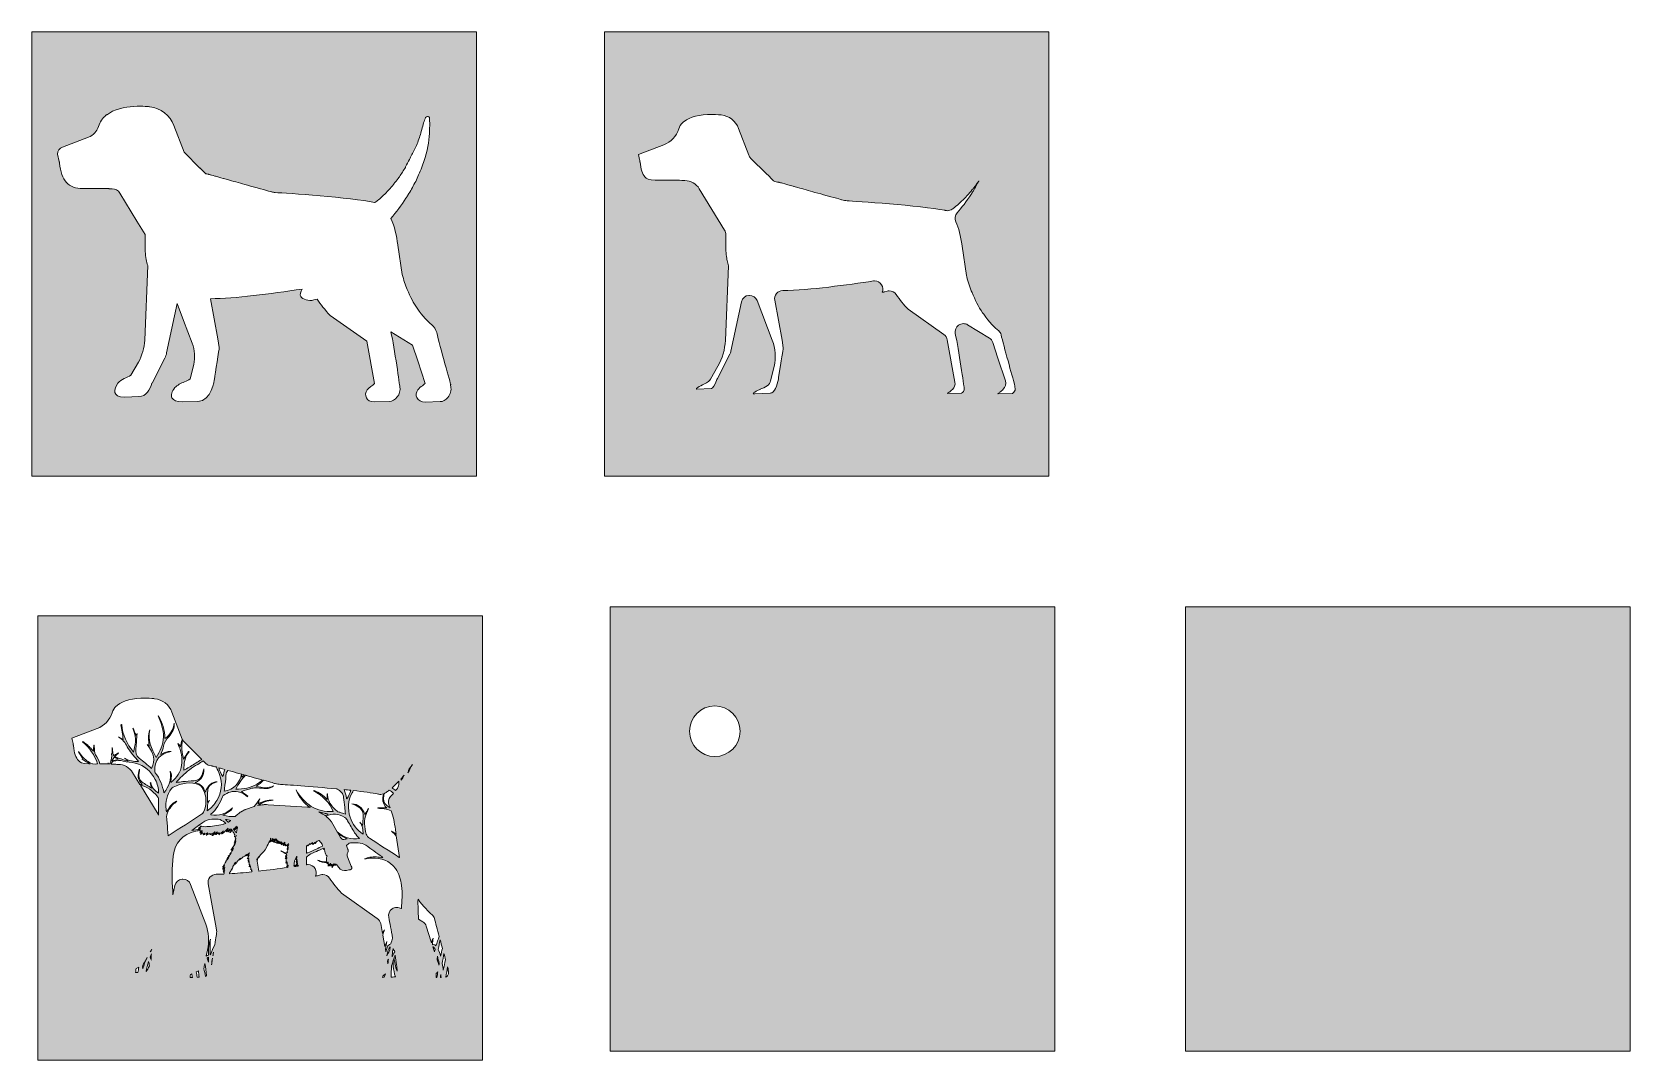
# Model space of a CAD drawing. Extents: x 259 to 1424, y -885 to -136.
import ezdxf

# ---------------------------------------------------------------- set-up
doc = ezdxf.new("R2010")
doc.units = 0
doc.header["$MEASUREMENT"] = 0
doc.layers.add('Layer 1', color=7, linetype='Continuous', lineweight=0)

# ---------------------------------------------------------------- blocks, each defined once
blk = doc.blocks.new('Block_0')
at = {"layer": 'Layer 1', "true_color": 0x25292c, "transparency": 33554687}
h = blk.add_hatch(color=250, dxfattribs=at)
h.dxf.hatch_style = 2
edge = h.paths.add_edge_path()
edge.add_spline(control_points=[(561.7, -824), (561.3, -824.5), (560.9, -824.7), (560.7, -824.8), (561, -822.4), (561.4, -819.8), (561.8, -817.3), (562, -817.7), (562.1, -818.1), (562.2, -818.5), (562.2, -819.1), (562.2, -819.6), (562.4, -820.2), (562.4, -820.4), (562.5, -820.6), (562.5, -820.9), (562.7, -822), (562.4, -823.1), (561.7, -824)], knot_values=[0, 0, 0, 0, 1, 1, 1, 2, 2, 2, 3, 3, 3, 4, 4, 4, 5, 5, 5, 6, 6, 6, 6], degree=3, periodic=0)
edge = h.paths.add_edge_path()
edge.add_spline(control_points=[(558.7, -819.7), (558.5, -818.1), (558.2, -816.5), (558, -815), (558.3, -812.5), (558.7, -810), (559.2, -807.6), (559.6, -809.2), (560, -810.7), (560.4, -812.1), (559.8, -814.6), (559.2, -817.2), (558.7, -819.7)], knot_values=[0, 0, 0, 0, 1, 1, 1, 2, 2, 2, 3, 3, 3, 4, 4, 4, 4], degree=3, periodic=0)
edge = h.paths.add_edge_path()
edge.add_spline(control_points=[(556.6, -825), (556.7, -824.3), (556.8, -823.6), (556.9, -822.9), (556.9, -823.6), (557, -824.3), (557.1, -825), (556.9, -825), (556.8, -825), (556.6, -825)], knot_values=[0, 0, 0, 0, 1, 1, 1, 2, 2, 2, 3, 3, 3, 3], degree=3, periodic=0)
edge = h.paths.add_edge_path()
edge.add_spline(control_points=[(555.5, -816), (555.5, -815.9), (555.5, -815.8), (555.4, -815.7), (555.4, -815.7), (554.3, -812.2), (554.3, -812.2), (554.3, -811.3), (554.4, -810.4), (554.5, -809.5), (554.9, -811.2), (555.3, -813), (555.7, -815), (555.6, -815.3), (555.6, -815.7), (555.5, -816)], knot_values=[0, 0, 0, 0, 1, 1, 1, 2, 2, 2, 3, 3, 3, 4, 4, 4, 5, 5, 5, 5], degree=3, periodic=0)
edge = h.paths.add_edge_path()
edge.add_spline(control_points=[(554.1, -825), (553.9, -825), (553.7, -825.1), (553.5, -825.1), (553.5, -824.1), (553.6, -823.1), (553.6, -822.1), (553.7, -822), (553.8, -822), (553.9, -821.9), (554.2, -821.6), (554.4, -821.3), (554.7, -820.9), (554.5, -822.3), (554.3, -823.7), (554.1, -825)], knot_values=[0, 0, 0, 0, 1, 1, 1, 2, 2, 2, 3, 3, 3, 4, 4, 4, 5, 5, 5, 5], degree=3, periodic=0)
edge = h.paths.add_edge_path()
edge.add_spline(control_points=[(552.5, -801.4), (552, -801.1), (551.5, -801), (550.9, -801.2), (551, -799.5), (551.1, -797.9), (551.3, -796.4), (550.9, -797.4), (550.5, -798.5), (550.2, -799.7), (550.2, -799.7), (550, -799.1), (550, -799.1), (550, -799.1), (546.3, -787.7), (546.3, -787.7), (545.9, -786.3), (545, -785.2), (543.7, -784.4), (543.7, -784.4), (540.7, -782.6), (540.7, -782.6), (540.7, -782.4), (540.7, -782.3), (540.7, -782.1), (540.4, -777.4), (540.2, -772.6), (540.3, -767.9), (544.2, -773.4), (547.9, -777.1), (550.5, -779.3), (551.4, -780), (552, -781), (552.3, -782.1), (553.1, -785.2), (554.4, -790.1), (555.8, -795.3), (554.9, -797.3), (554.1, -799.5), (553.4, -802.1), (553.1, -801.8), (552.8, -801.5), (552.5, -801.4)], knot_values=[0, 0, 0, 0, 1, 1, 1, 2, 2, 2, 3, 3, 3, 4, 4, 4, 5, 5, 5, 6, 6, 6, 7, 7, 7, 8, 8, 8, 9, 9, 9, 10, 10, 10, 11, 11, 11, 12, 12, 12, 13, 13, 13, 14, 14, 14, 14], degree=3, periodic=0)
edge = h.paths.add_edge_path()
edge.add_spline(control_points=[(552.4, -806.4), (552.4, -806.4), (551.2, -802.8), (551.2, -802.8), (551.3, -802.8), (551.4, -802.9), (551.5, -802.9), (551.9, -803.1), (552.4, -803.7), (552.8, -804.6), (552.7, -805.2), (552.5, -805.8), (552.4, -806.4)], knot_values=[0, 0, 0, 0, 1, 1, 1, 2, 2, 2, 3, 3, 3, 4, 4, 4, 4], degree=3, periodic=0)
edge = h.paths.add_edge_path()
edge.add_spline(control_points=[(523.6, -824.7), (523.6, -824.7), (522.3, -824.7), (520.7, -824.8), (520.8, -822.3), (520.8, -819.5), (521, -816.6), (521.8, -813.9), (522.7, -811.3), (523.7, -808.8), (524.4, -814), (525, -818.2), (525.2, -819.8), (525.2, -820.1), (525.1, -820.3), (525, -820.6), (523.9, -817.1), (523.1, -813.6), (522.9, -810.9), (521.6, -814.2), (522.3, -819.4), (523.8, -824.6), (523.7, -824.7), (523.6, -824.7), (523.6, -824.7)], knot_values=[0, 0, 0, 0, 1, 1, 1, 2, 2, 2, 3, 3, 3, 4, 4, 4, 5, 5, 5, 6, 6, 6, 7, 7, 7, 8, 8, 8, 8], degree=3, periodic=0)
edge = h.paths.add_edge_path()
edge.add_spline(control_points=[(523.3, -806.5), (522.6, -807.6), (522, -808.8), (521.4, -810), (521.5, -808.3), (521.7, -806.6), (521.9, -804.9), (522, -804.6), (522.2, -804.3), (522.3, -804), (522.6, -804.7), (523, -805.5), (523.3, -806.4), (523.3, -806.4), (523.3, -806.4), (523.3, -806.5)], knot_values=[0, 0, 0, 0, 1, 1, 1, 2, 2, 2, 3, 3, 3, 4, 4, 4, 5, 5, 5, 5], degree=3, periodic=0)
edge = h.paths.add_edge_path()
edge.add_spline(control_points=[(516.8, -806.3), (516.8, -806.3), (516.5, -804.5), (516.5, -804.5), (516.8, -802.5), (517.2, -800.6), (517.7, -798.9), (517.1, -799.9), (516.6, -801.1), (516.1, -802.4), (516.1, -802.4), (514.6, -794.3), (514.6, -794.3), (515, -792.9), (515.4, -791.5), (515.9, -790.3), (515.4, -791.1), (514.9, -792.1), (514.4, -793.1), (514.4, -793.1), (513.1, -785.8), (513.1, -785.8), (512.8, -784.3), (511.9, -782.9), (510.6, -782), (510.6, -782), (484.5, -763.5), (484.5, -763.5), (481.4, -760.2), (478.6, -756.7), (475.8, -752.7), (474.7, -751), (472.8, -750), (470.9, -750), (470.4, -750), (469.8, -750.1), (469.3, -750.3), (469.3, -750.3), (467, -750.9), (467, -750.9), (466.9, -750.9), (466.7, -751), (466.6, -751), (466.5, -751), (466.3, -751.1), (465.9, -751.1), (465.9, -751.1), (465.8, -751.1), (465.7, -751.1), (466.4, -749.3), (466.3, -747.3), (465.3, -745.7), (464.2, -743.9), (462.2, -742.8), (460.2, -742.8), (459.9, -742.8), (459.6, -742.8), (459.3, -742.9), (459.2, -742.9), (459.2, -742.9), (459.1, -742.9), (459, -742.6), (459, -742.3), (459, -742.1), (459, -742.1), (459.1, -737.3), (459.1, -737.3), (460, -736.4), (461.1, -735.7), (462.2, -735), (463.9, -734.1), (465.8, -733.4), (467.6, -732.6), (468.8, -732), (470, -731.5), (471.3, -731), (471.3, -731), (471.3, -731), (471.3, -731), (471.3, -731.5), (471.3, -731.8), (471.3, -731.8), (471.3, -731.8), (471.4, -731.5), (471.6, -731.1), (471.6, -731), (471.7, -730.9), (471.7, -730.8), (471.8, -730.8), (471.9, -730.8), (471.9, -730.7), (471.9, -730.7), (472.1, -731.4), (472.1, -731.4), (472, -731.6), (472, -731.8), (471.9, -731.9), (471.9, -732), (471.9, -732.1), (471.9, -732.1), (471.9, -732.1), (471.9, -732), (472, -731.9), (472, -731.9), (472.1, -731.8), (472.1, -731.8), (472.1, -731.8), (472.4, -733.2), (472.4, -733.2), (472.6, -734.5), (473.2, -735.6), (474, -736.6), (474, -736.6), (473.9, -737.2), (473.9, -737.2), (473.7, -737.5), (473.6, -737.8), (473.6, -737.9), (473.6, -737.8), (473.7, -737.8), (473.7, -737.7), (473.7, -737.7), (473.6, -738.2), (473.6, -738.2), (473.5, -738.7), (473.5, -739.2), (473.7, -739.6), (473.7, -739.9), (473.7, -740.2), (473.7, -740.4), (473.7, -740.4), (473.7, -740.5), (473.7, -740.5), (472.3, -740.9), (470.8, -740.8), (469.2, -740.2), (468.5, -740), (467.8, -739.8), (467.1, -739.6), (469.3, -740.9), (471.5, -741.6), (473.7, -741.3), (473.7, -741.4), (473.7, -741.5), (473.7, -741.5), (473.7, -741.5), (473.8, -741.4), (473.8, -741.2), (473.9, -741.2), (474.1, -741.2), (474.2, -741.2), (474.1, -741.6), (474.1, -742), (474.1, -742.1), (474.1, -742), (474.3, -741.6), (474.5, -741.1), (474.5, -741.1), (474.5, -741.1), (474.5, -741.1), (474.6, -741.1), (474.6, -741.1), (474.7, -741.1), (474.7, -741.8), (474.8, -742.4), (474.8, -743), (474.8, -743.5), (474.8, -743.8), (474.8, -743.8), (474.8, -743.8), (475, -743.5), (475.1, -743), (475.2, -742.8), (475.3, -742.6), (475.3, -742.4), (475.4, -742.4), (475.4, -742.3), (475.4, -742.2), (475.3, -743.1), (475.2, -743.9), (475.2, -744), (475.2, -743.9), (475.9, -742.9), (476.5, -741.9), (476.5, -741.8), (476.6, -741.8), (476.6, -741.7), (476, -742.7), (475.5, -743.6), (475.5, -743.7), (475.6, -743.6), (476, -743.2), (476.6, -742.6), (476.6, -742.8), (476.5, -742.9), (476.5, -742.9), (476.5, -742.9), (476.9, -742.7), (477.3, -742.4), (477.3, -742.6), (477.3, -742.7), (477.2, -742.8), (477.1, -743), (477, -743.2), (476.8, -743.3), (476.7, -743.3), (476.7, -743.3), (476.6, -743.3), (476.7, -743.3), (476.7, -743.4), (476.9, -743.3), (476.9, -743.3), (477, -743.3), (477.1, -743.3), (476.8, -743.5), (476.7, -743.7), (476.6, -743.7), (476.7, -743.7), (477.1, -743.5), (477.6, -743.2), (477.7, -743.1), (477.8, -743), (477.9, -743), (477.8, -743.7), (477.7, -744.5), (477.7, -745.2), (478, -744.4), (478.2, -743.5), (478.4, -742.6), (478.6, -742.5), (478.8, -742.3), (479, -742.2), (478.6, -743), (478.2, -743.8), (478.2, -743.9), (478.3, -743.8), (479.1, -743.1), (480, -742.3), (479.9, -742.4), (479.8, -742.5), (479.8, -742.6), (479.7, -742.7), (479.6, -742.8), (479.5, -742.9), (479.4, -743), (479.4, -743.1), (479.3, -743.1), (479.4, -743.1), (479.4, -743), (479.6, -743), (479.7, -742.9), (479.8, -742.8), (479.9, -742.7), (480, -742.7), (480.1, -742.5), (480.3, -742.4), (480.3, -742.4), (480.3, -742.3), (480.4, -742.3), (480.4, -742.3), (480.5, -742.5), (480.5, -742.5), (480.5, -742.6), (480.4, -742.6), (480.3, -742.7), (480.1, -742.9), (479.9, -743), (479.8, -743.2), (479.7, -743.3), (479.6, -743.4), (479.6, -743.4), (479.6, -743.4), (479.7, -743.3), (479.8, -743.2), (480, -743.1), (480.2, -743.1), (480.5, -743), (480.6, -742.9), (480.7, -742.9), (480.8, -742.8), (480.8, -742.8), (482.5, -744.9), (482.5, -744.9), (483.9, -746.6), (486.1, -747.4), (488.2, -747), (488.2, -747), (489.8, -746.7), (489.8, -746.7), (489.8, -746.7), (491, -746.5), (491, -746.5), (491, -746.5), (491, -746.5), (491, -746.5), (491.1, -746.5), (491.2, -746.4), (491.2, -746.4), (491.3, -746.3), (491.5, -746.3), (491.5, -746.3), (491.6, -746.2), (491.7, -746.1), (491.8, -746), (491.8, -745.9), (491.9, -745.9), (491.9, -745.8), (492, -745.7), (492, -745.6), (492, -745.5), (492, -745.4), (492.1, -745.3), (492.1, -745.3), (492.1, -745.1), (492, -744.9), (492, -744.7), (492, -744.7), (491.7, -744), (491.7, -744), (491.7, -744), (490.2, -740.3), (490.2, -740.3), (490.2, -740.3), (488.9, -737.1), (488.9, -737.1), (488.5, -736.2), (488.6, -735.2), (489, -734.4), (489, -734.4), (489, -734.4), (489, -734.4), (489.4, -733.7), (489.5, -732.8), (489.3, -732.1), (489.3, -731.9), (489.2, -731.8), (489.2, -731.6), (489.2, -731.6), (488.6, -730.2), (488.6, -730.2), (488.6, -730.2), (488.1, -728.8), (488.1, -728.8), (488.5, -728.5), (488.9, -728.1), (489.4, -727.8), (489.9, -727.4), (490.5, -727), (491.1, -726.9), (494.9, -726.9), (498.8, -726.4), (502.2, -728.6), (506.2, -731.4), (510.1, -734.3), (514.1, -737.1), (514.3, -737.2), (514.4, -737.5), (514.6, -737.8), (512.9, -737.6), (511.5, -737.2), (510, -737.2), (508.4, -737.1), (506.8, -737.2), (505.3, -737.4), (503.9, -737.6), (502.6, -738.2), (501.2, -738.6), (503, -738.5), (504.8, -738), (506.5, -738), (513.4, -737.9), (519.5, -739.7), (523.8, -745.6), (526.5, -749.4), (527.8, -753.6), (528.3, -758.1), (529.1, -763.7), (528.6, -769.3), (528.2, -774.9), (528.2, -774.9), (528, -774.8), (528, -774.8), (527, -774.3), (525.9, -774), (524.9, -774), (523.6, -774), (522.4, -774.3), (521.4, -775.1), (519.4, -776.5), (518.5, -778.9), (519, -781.3), (519.8, -785), (520.8, -790.6), (521.8, -796.4), (521.3, -797.8), (520.9, -799.1), (520.6, -800.5), (519.1, -800.8), (517.5, -802.5), (516.8, -806.3)], knot_values=[0, 0, 0, 0, 1, 1, 1, 2, 2, 2, 3, 3, 3, 4, 4, 4, 5, 5, 5, 6, 6, 6, 7, 7, 7, 8, 8, 8, 9, 9, 9, 10, 10, 10, 11, 11, 11, 12, 12, 12, 13, 13, 13, 14, 14, 14, 15, 15, 15, 16, 16, 16, 17, 17, 17, 18, 18, 18, 19, 19, 19, 20, 20, 20, 21, 21, 21, 22, 22, 22, 23, 23, 23, 24, 24, 24, 25, 25, 25, 26, 26, 26, 27, 27, 27, 28, 28, 28, 29, 29, 29, 30, 30, 30, 31, 31, 31, 32, 32, 32, 33, 33, 33, 34, 34, 34, 35, 35, 35, 36, 36, 36, 37, 37, 37, 38, 38, 38, 39, 39, 39, 40, 40, 40, 41, 41, 41, 42, 42, 42, 43, 43, 43, 44, 44, 44, 45, 45, 45, 46, 46, 46, 47, 47, 47, 48, 48, 48, 49, 49, 49, 50, 50, 50, 51, 51, 51, 52, 52, 52, 53, 53, 53, 54, 54, 54, 55, 55, 55, 56, 56, 56, 57, 57, 57, 58, 58, 58, 59, 59, 59, 60, 60, 60, 61, 61, 61, 62, 62, 62, 63, 63, 63, 64, 64, 64, 65, 65, 65, 66, 66, 66, 67, 67, 67, 68, 68, 68, 69, 69, 69, 70, 70, 70, 71, 71, 71, 72, 72, 72, 73, 73, 73, 74, 74, 74, 75, 75, 75, 76, 76, 76, 77, 77, 77, 78, 78, 78, 79, 79, 79, 80, 80, 80, 81, 81, 81, 82, 82, 82, 83, 83, 83, 84, 84, 84, 85, 85, 85, 86, 86, 86, 87, 87, 87, 88, 88, 88, 89, 89, 89, 90, 90, 90, 91, 91, 91, 92, 92, 92, 93, 93, 93, 94, 94, 94, 95, 95, 95, 96, 96, 96, 97, 97, 97, 98, 98, 98, 99, 99, 99, 100, 100, 100, 101, 101, 101, 102, 102, 102, 103, 103, 103, 104, 104, 104, 105, 105, 105, 106, 106, 106, 107, 107, 107, 108, 108, 108, 109, 109, 109, 110, 110, 110, 111, 111, 111, 112, 112, 112, 113, 113, 113, 114, 114, 114, 115, 115, 115, 116, 116, 116, 117, 117, 117, 118, 118, 118, 119, 119, 119, 120, 120, 120, 121, 121, 121, 122, 122, 122, 123, 123, 123, 124, 124, 124, 125, 125, 125, 126, 126, 126, 127, 127, 127, 128, 128, 128, 129, 129, 129, 130, 130, 130, 131, 131, 131, 132, 132, 132, 133, 133, 133, 133], degree=3, periodic=0)
edge = h.paths.add_edge_path()
edge.add_spline(control_points=[(519.6, -805.6), (518.9, -806.8), (518.2, -808.1), (517.5, -809.4), (518.1, -806.4), (518.9, -803.4), (520.1, -802.7), (519.9, -803.7), (519.7, -804.6), (519.6, -805.6)], knot_values=[0, 0, 0, 0, 1, 1, 1, 2, 2, 2, 3, 3, 3, 3], degree=3, periodic=0)
edge = h.paths.add_edge_path()
edge.add_spline(control_points=[(518.4, -815.1), (518.4, -815.1), (518.1, -813.2), (518.1, -813.2), (518.3, -812.7), (518.5, -812.2), (518.7, -811.7), (518.6, -812.8), (518.5, -814), (518.4, -815.1)], knot_values=[0, 0, 0, 0, 1, 1, 1, 2, 2, 2, 3, 3, 3, 3], degree=3, periodic=0)
edge = h.paths.add_edge_path()
edge.add_spline(control_points=[(515.7, -824.9), (515.3, -824.9), (514.9, -825), (514.5, -825), (514.5, -824.6), (514.6, -824.3), (514.6, -824), (515.2, -823.5), (515.9, -822.9), (516.5, -822.4), (516.2, -823.2), (516, -824.1), (515.7, -824.9)], knot_values=[0, 0, 0, 0, 1, 1, 1, 2, 2, 2, 3, 3, 3, 4, 4, 4, 4], degree=3, periodic=0)
edge = h.paths.add_edge_path()
edge.add_spline(control_points=[(453, -743.8), (452.9, -743.8), (452.8, -743.8), (452.6, -743.8), (452.7, -743.8), (452.8, -743.7), (452.9, -743.6), (452.9, -743.5), (453, -743.4), (453.1, -743.3), (453.1, -743.4), (453, -743.6), (453, -743.8)], knot_values=[0, 0, 0, 0, 1, 1, 1, 2, 2, 2, 3, 3, 3, 4, 4, 4, 4], degree=3, periodic=0)
edge = h.paths.add_edge_path()
edge.add_spline(control_points=[(452.4, -743.9), (451.7, -744), (451, -744.1), (450.3, -744.2), (451.2, -743.8), (452, -743.4), (452.8, -742.9), (452.7, -743.1), (452.6, -743.3), (452.6, -743.4), (452.5, -743.6), (452.4, -743.8), (452.4, -743.9)], knot_values=[0, 0, 0, 0, 1, 1, 1, 2, 2, 2, 3, 3, 3, 4, 4, 4, 4], degree=3, periodic=0)
edge = h.paths.add_edge_path()
edge.add_spline(control_points=[(422.8, -738.7), (422.9, -738.7), (422.9, -738.7), (422.9, -738.6), (422.9, -738.7), (422.9, -738.7), (422.9, -738.8), (422.9, -739), (423, -739.3), (423.1, -739.4), (423.2, -739.5), (423.2, -739.5), (423.3, -739.6), (423.3, -739.5), (423.2, -739.5), (423.2, -739.4), (423.2, -739.2), (423.2, -739), (423.2, -738.8), (423.3, -738.5), (423.4, -738.2), (423.5, -737.9), (423.5, -737.9), (423.5, -737.9), (423.5, -737.9), (423.5, -738.2), (423.5, -738.4), (423.5, -738.5), (423.5, -738.4), (423.6, -737.9), (424, -737.4), (424.2, -737.2), (424.3, -737), (424.5, -736.8), (424.4, -737.1), (424.4, -737.3), (424.3, -737.4), (424.3, -737.7), (424.3, -737.8), (424.2, -737.8), (424.3, -737.8), (424.3, -737.7), (424.4, -737.5), (424.5, -737.2), (424.7, -736.9), (425, -736.5), (425.1, -736.3), (425.2, -736.2), (425.3, -736), (427, -734.4), (428.5, -732.8), (429.8, -730.2), (430.7, -728.6), (431.4, -727), (432, -725.4), (432, -725.5), (432.1, -725.6), (432.1, -725.6), (432.1, -725.9), (432.1, -726.1), (432.1, -726.3), (432.1, -726.4), (432, -726.5), (432, -726.5), (432, -726.5), (432.2, -726.3), (432.2, -726.3), (432.3, -726.2), (432.5, -726), (432.5, -725.7), (432.6, -725.4), (432.6, -725.2), (432.7, -724.9), (432.8, -725), (432.9, -725.1), (433, -725.2), (433, -725.4), (433, -725.7), (433, -725.8), (432.9, -726), (432.9, -726.1), (432.9, -726.1), (432.9, -726.1), (433, -726), (433.1, -725.9), (433.2, -725.8), (433.3, -725.6), (433.4, -725.4), (433.7, -725.6), (434, -725.8), (434.3, -726), (435.6, -726.7), (437.2, -726.9), (438.6, -727.3), (438.7, -727.2), (438.7, -727.1), (438.8, -726.9), (438.7, -726.9), (438.7, -726.9), (438.7, -726.9), (438.7, -726.9), (438.7, -726.9), (438.7, -726.8), (438.8, -726.6), (438.9, -726.4), (439, -726.1), (439, -725.9), (439, -725.8), (439, -725.7), (439.2, -726.6), (439.4, -727.3), (439.4, -727.3), (439.4, -727.3), (439.5, -726.8), (439.7, -726.2), (439.7, -726.4), (439.8, -726.6), (439.8, -726.8), (439.8, -727.1), (439.7, -727.3), (439.7, -727.4), (439.7, -727.5), (439.6, -727.6), (439.6, -727.7), (439.7, -727.6), (439.7, -727.6), (439.8, -727.5), (439.9, -727.4), (440, -727.2), (440.1, -727.1), (440.1, -727.3), (440.2, -727.5), (440.2, -727.5), (440.2, -727.5), (440.3, -727.2), (440.5, -726.7), (440.6, -726.5), (440.7, -726.3), (440.8, -726.1), (440.8, -726.5), (440.7, -726.9), (440.7, -727.2), (440.6, -727.6), (440.5, -727.9), (440.5, -727.9), (440.5, -727.9), (440.7, -727.7), (441.1, -727.4), (441.2, -727.2), (441.4, -727), (441.6, -726.8), (441.2, -727.7), (441, -728.3), (440.9, -728.4), (441, -728.3), (442.1, -727.5), (443.3, -726.5), (443.2, -726.7), (443.2, -726.8), (443.1, -726.9), (443, -727.3), (442.8, -727.6), (442.6, -727.9), (442.6, -728), (442.5, -728.1), (442.5, -728.1), (442.3, -728.2), (442.2, -728.2), (442.1, -728.2), (442.1, -728.2), (442.3, -728.2), (442.4, -728.2), (442.3, -728.5), (442.1, -728.8), (442.1, -728.8), (442.2, -728.8), (442.5, -728.5), (443, -728.2), (443, -728.2), (443, -728.2), (443.1, -728.2), (443.2, -728.1), (443.3, -728.1), (443.4, -728.1), (443.6, -728), (443.8, -727.9), (444, -727.8), (443.7, -728.5), (443.4, -729.1), (443.4, -729.1), (443.4, -729.1), (443.7, -729), (444.1, -728.7), (443.9, -729), (443.8, -729.1), (443.8, -729.2), (443.8, -729.1), (444.2, -728.9), (444.7, -728.6), (444.9, -728.4), (445.2, -728.2), (445.6, -727.9), (445.8, -727.8), (446, -727.7), (446.1, -727.6), (445.9, -727.9), (445.6, -728.2), (445.4, -728.3), (445.1, -728.6), (444.9, -728.8), (444.8, -728.9), (444.9, -728.8), (445.2, -728.7), (445.5, -728.6), (445.7, -728.6), (445.8, -728.5), (446, -728.5), (445.9, -728.6), (445.9, -728.7), (445.9, -728.8), (445.9, -728.8), (445.9, -728.8), (445.9, -728.8), (445.6, -729), (445.4, -729.2), (445.3, -729.4), (445.2, -729.6), (445.1, -729.7), (445.1, -729.7), (445.1, -729.7), (445.2, -729.6), (445.4, -729.4), (445.5, -729.3), (445.6, -729.2), (445.7, -729.1), (445.3, -730.1), (445, -731), (444.9, -731.2), (445, -731.1), (445.3, -730.7), (445.8, -730.3), (445.6, -730.7), (445.4, -731.1), (445.2, -731.4), (445, -731.8), (444.9, -732.1), (444.9, -732.1), (444.9, -732.1), (445.1, -731.9), (445.5, -731.6), (445.5, -731.5), (445.6, -731.4), (445.7, -731.3), (445.7, -731.4), (445.7, -731.5), (445.6, -731.6), (445.5, -731.9), (445.3, -732.2), (445.2, -732.5), (445.1, -732.8), (445, -733), (444.9, -733.3), (444.8, -733.6), (444.7, -733.9), (444.7, -734), (444.8, -733.9), (444.9, -733.7), (445.2, -733.4), (445.2, -733.5), (445.1, -733.6), (445.1, -733.7), (445, -733.9), (444.9, -734.2), (444.8, -734.4), (443.3, -734), (441.9, -733.5), (440.4, -732.7), (441.8, -733.7), (443.1, -734.5), (444.6, -735.1), (444.5, -735.2), (444.4, -735.4), (444.4, -735.5), (444.2, -735.8), (444, -736.1), (443.9, -736.2), (444, -736.1), (444.1, -736.1), (444.2, -735.9), (444.2, -736.1), (444.1, -736.3), (444, -736.4), (443.9, -736.8), (443.7, -737), (443.7, -737.1), (443.8, -737), (444, -736.8), (444.3, -736.6), (444.4, -736.5), (444.6, -736.4), (444.7, -736.2), (444.5, -736.8), (444.2, -737.3), (444, -737.7), (443.8, -738.1), (443.6, -738.4), (443.6, -738.4), (443.6, -738.4), (443.9, -738.2), (444.2, -737.9), (444.4, -737.8), (444.5, -737.7), (444.7, -737.5), (444.7, -737.6), (444.6, -737.7), (444.6, -737.7), (444.6, -737.9), (444.6, -738), (444.6, -738.2), (444.6, -738.2), (444.5, -738.3), (444.5, -738.4), (444.3, -738.8), (444.3, -739.3), (444.2, -739.7), (444.2, -740), (444.2, -740.4), (444.2, -740.7), (444.2, -741), (444.1, -741.3), (444, -741.4), (444, -741.6), (444, -741.7), (444, -741.7), (444, -741.7), (444.1, -741.6), (444.1, -741.5), (444.2, -741.3), (444.4, -741.1), (444.5, -740.8), (444.5, -740.7), (444.5, -740.6), (444.6, -740.5), (444.6, -741.3), (444.6, -741.9), (444.6, -741.9), (444.6, -741.9), (444.7, -741.5), (445, -741), (445, -741.4), (444.9, -741.8), (444.9, -742.1), (444.8, -742.5), (444.8, -742.8), (444.8, -742.8), (444.8, -742.8), (444.9, -742.6), (445.1, -742.3), (445.1, -742.8), (445, -743.3), (444.9, -743.6), (444.7, -744), (444.6, -744.3), (444.5, -744.4), (444.5, -744.4), (445.1, -743.8), (445.1, -743.8), (445.2, -743.7), (445.4, -743.5), (445.5, -743.3), (445.5, -743.4), (445.6, -743.6), (445.6, -743.8), (445.6, -744.2), (445.5, -744.6), (445.4, -744.9), (438.7, -745.8), (431.6, -746.7), (424.4, -747.5), (424.4, -747.5), (422.8, -738.7), (422.8, -738.7)], knot_values=[0, 0, 0, 0, 1, 1, 1, 2, 2, 2, 3, 3, 3, 4, 4, 4, 5, 5, 5, 6, 6, 6, 7, 7, 7, 8, 8, 8, 9, 9, 9, 10, 10, 10, 11, 11, 11, 12, 12, 12, 13, 13, 13, 14, 14, 14, 15, 15, 15, 16, 16, 16, 17, 17, 17, 18, 18, 18, 19, 19, 19, 20, 20, 20, 21, 21, 21, 22, 22, 22, 23, 23, 23, 24, 24, 24, 25, 25, 25, 26, 26, 26, 27, 27, 27, 28, 28, 28, 29, 29, 29, 30, 30, 30, 31, 31, 31, 32, 32, 32, 33, 33, 33, 34, 34, 34, 35, 35, 35, 36, 36, 36, 37, 37, 37, 38, 38, 38, 39, 39, 39, 40, 40, 40, 41, 41, 41, 42, 42, 42, 43, 43, 43, 44, 44, 44, 45, 45, 45, 46, 46, 46, 47, 47, 47, 48, 48, 48, 49, 49, 49, 50, 50, 50, 51, 51, 51, 52, 52, 52, 53, 53, 53, 54, 54, 54, 55, 55, 55, 56, 56, 56, 57, 57, 57, 58, 58, 58, 59, 59, 59, 60, 60, 60, 61, 61, 61, 62, 62, 62, 63, 63, 63, 64, 64, 64, 65, 65, 65, 66, 66, 66, 67, 67, 67, 68, 68, 68, 69, 69, 69, 70, 70, 70, 71, 71, 71, 72, 72, 72, 73, 73, 73, 74, 74, 74, 75, 75, 75, 76, 76, 76, 77, 77, 77, 78, 78, 78, 79, 79, 79, 80, 80, 80, 81, 81, 81, 82, 82, 82, 83, 83, 83, 84, 84, 84, 85, 85, 85, 86, 86, 86, 87, 87, 87, 88, 88, 88, 89, 89, 89, 90, 90, 90, 91, 91, 91, 92, 92, 92, 93, 93, 93, 94, 94, 94, 95, 95, 95, 96, 96, 96, 97, 97, 97, 98, 98, 98, 99, 99, 99, 100, 100, 100, 101, 101, 101, 102, 102, 102, 103, 103, 103, 104, 104, 104, 105, 105, 105, 106, 106, 106, 107, 107, 107, 108, 108, 108, 109, 109, 109, 110, 110, 110, 111, 111, 111, 112, 112, 112, 113, 113, 113, 114, 114, 114, 115, 115, 115, 116, 116, 116, 117, 117, 117, 118, 118, 118, 119, 119, 119, 120, 120, 120, 121, 121, 121, 122, 122, 122, 123, 123, 123, 124, 124, 124, 125, 125, 125, 126, 126, 126, 127, 127, 127, 127], degree=3, periodic=0)
edge = h.paths.add_edge_path()
edge.add_spline(control_points=[(433, -724.5), (433, -724.5), (432.9, -724.4), (432.8, -724.3), (432.8, -724.2), (432.8, -724.2), (432.8, -724.1), (432.8, -723.9), (432.8, -723.7), (432.9, -723.5), (432.9, -723.6), (432.9, -723.6), (433, -723.7), (433, -723.8), (433, -723.8), (433, -723.9), (433, -724.1), (433, -724.3), (433, -724.5)], knot_values=[0, 0, 0, 0, 1, 1, 1, 2, 2, 2, 3, 3, 3, 4, 4, 4, 5, 5, 5, 6, 6, 6, 6], degree=3, periodic=0)
edge = h.paths.add_edge_path()
edge.add_spline(control_points=[(438.6, -726.8), (438.6, -726.8), (438.6, -726.9), (438.6, -726.9), (436.8, -726.5), (435.2, -725.9), (433.7, -725), (433.9, -724.6), (434.1, -724.2), (434.2, -723.7), (434.4, -723.9), (434.5, -724.1), (434.6, -724.3), (434.6, -724.3), (434.6, -724.4), (434.6, -724.4), (434.7, -725), (434.7, -725.5), (434.7, -725.5), (434.7, -725.5), (434.9, -725.1), (435.1, -724.5), (435.1, -724.4), (435.2, -724.3), (435.2, -724.2), (435.4, -724.9), (435.5, -725.3), (435.5, -725.3), (435.5, -725.3), (435.5, -725.2), (435.6, -724.9), (435.6, -725.1), (435.6, -725.2), (435.6, -725.3), (435.7, -725.5), (435.7, -725.6), (435.7, -725.6), (435.7, -725.6), (435.7, -725.5), (435.8, -725.3), (435.8, -725.2), (435.9, -724.9), (436, -724.6), (436, -724.4), (436.1, -724.1), (436.1, -723.8), (436.3, -724.2), (436.5, -724.7), (436.6, -725.1), (436.8, -725.8), (437, -726.3), (437, -726.3), (437, -726.3), (437, -725.8), (437.1, -725.1), (437.1, -724.7), (437.1, -724.3), (437.1, -723.9), (437.1, -723.9), (437.2, -723.9), (437.2, -724), (437.3, -724.3), (437.4, -724.6), (437.5, -724.9), (437.6, -725.1), (437.6, -725.4), (437.7, -725.7), (437.8, -726.2), (437.8, -726.5), (437.8, -726.5), (437.8, -726.5), (437.9, -726.2), (438.2, -725.7), (438.2, -725.6), (438.2, -725.5), (438.3, -725.4), (438.4, -725.6), (438.4, -725.9), (438.5, -726.1), (438.6, -726.4), (438.6, -726.6), (438.6, -726.8)], knot_values=[0, 0, 0, 0, 1, 1, 1, 2, 2, 2, 3, 3, 3, 4, 4, 4, 5, 5, 5, 6, 6, 6, 7, 7, 7, 8, 8, 8, 9, 9, 9, 10, 10, 10, 11, 11, 11, 12, 12, 12, 13, 13, 13, 14, 14, 14, 15, 15, 15, 16, 16, 16, 17, 17, 17, 18, 18, 18, 19, 19, 19, 20, 20, 20, 21, 21, 21, 22, 22, 22, 23, 23, 23, 24, 24, 24, 25, 25, 25, 26, 26, 26, 27, 27, 27, 27], degree=3, periodic=0)
edge = h.paths.add_edge_path()
edge.add_spline(control_points=[(414.5, -702.5), (414.4, -702.6), (414.3, -702.7), (414.2, -702.8), (413.7, -703), (413.2, -703.2), (412.7, -703.5), (412.4, -703.6), (412.1, -703.8), (411.8, -704), (411.7, -704.1), (411.5, -704.2), (411.3, -704.3), (410.9, -704.5), (410.6, -704.8), (410.2, -705), (410.2, -705.1), (410.1, -705.1), (410, -705.2), (409.6, -705.5), (409.2, -705.8), (408.8, -706.1), (408.8, -706.1), (408.8, -706.1), (408.8, -706.1), (408.7, -706.1), (408.7, -706.1), (408.7, -706.2), (408.5, -706.4), (408.3, -706.5), (408.1, -706.7), (407.8, -707), (407.4, -707.4), (407, -707.7), (404.3, -707.9), (401.3, -707.6), (398.1, -706.8), (403.6, -703.7), (404.5, -703), (405.1, -701.3), (399.9, -706.5), (395.3, -707.1), (389.2, -706.5), (389.3, -706.4), (389.3, -706.2), (389.4, -706.1), (393.3, -702.5), (396, -698.2), (397.8, -693.3), (397.9, -693), (398.1, -692.6), (398.4, -692.5), (401.6, -690.1), (405.2, -688.8), (409.2, -689.7), (411.8, -690.2), (414, -691.5), (416, -693.3), (416.1, -693.1), (416.1, -693), (416.2, -692.9), (414.6, -691.7), (413, -690.4), (411.6, -689.4), (414.1, -688.7), (416.7, -687.8), (419.3, -687.1), (420.5, -686.8), (421.9, -686.8), (423.2, -686.9), (425.3, -687), (427.4, -687.3), (429.6, -687.3), (431.6, -687.3), (433.5, -686.7), (435.1, -685.4), (431, -687.3), (426.8, -687), (422.4, -685.6), (424.4, -684.4), (426.2, -682.9), (427.8, -681.3), (432.8, -682.7), (436.3, -683.7), (436.3, -683.7), (437.5, -684), (438.8, -684.2), (440, -684.3), (443.4, -684.5), (462.5, -685.8), (481, -687.6), (481.1, -687.6), (481.2, -687.7), (481.3, -687.7), (483.9, -689.1), (485.9, -690.7), (486.1, -693.9), (486.3, -696.2), (486.6, -698.5), (486.9, -700.8), (487, -702.5), (487.2, -704.2), (487.4, -705.9), (486, -705.4), (484.6, -705.1), (483.3, -704.6), (482.6, -704.4), (481.8, -704.4), (481.3, -703.9), (478, -701.1), (475.3, -697.9), (474.5, -693.5), (474.3, -692.7), (474.3, -691.9), (474.3, -691.1), (474.2, -691.1), (474.1, -691.1), (474, -691.1), (474.1, -692.4), (474.1, -693.8), (474.2, -695.2), (472.7, -693.9), (471.3, -692.5), (469.7, -691.5), (468.1, -690.4), (466.3, -689.7), (464.5, -688.8), (464.5, -689), (464.4, -689.1), (464.3, -689.2), (470.8, -692.2), (476.2, -698), (478.5, -704.1), (466, -704.8), (457.5, -698.6), (451.4, -688.2), (453.6, -693.5), (457, -697.8), (461.6, -701.1), (461, -701), (460.4, -700.9), (459.7, -700.9), (459.7, -700.9), (431.2, -699.1), (431.2, -699.1), (430.4, -699), (429.5, -699), (428.7, -699), (428.3, -699), (427.9, -699.1), (427.6, -699.1), (426.2, -699.2), (424.8, -699.4), (423.4, -699.8), (426.7, -697.5), (430.4, -696), (434.8, -695.9), (430.8, -695.3), (427.3, -696.6), (423.7, -698.5), (424.1, -697.2), (424.5, -696.1), (424.9, -694.9), (423.6, -697.1), (422.3, -698.9), (420.9, -700.5), (420.9, -700.5), (414.5, -702.5), (414.5, -702.5)], knot_values=[0, 0, 0, 0, 1, 1, 1, 2, 2, 2, 3, 3, 3, 4, 4, 4, 5, 5, 5, 6, 6, 6, 7, 7, 7, 8, 8, 8, 9, 9, 9, 10, 10, 10, 11, 11, 11, 12, 12, 12, 13, 13, 13, 14, 14, 14, 15, 15, 15, 16, 16, 16, 17, 17, 17, 18, 18, 18, 19, 19, 19, 20, 20, 20, 21, 21, 21, 22, 22, 22, 23, 23, 23, 24, 24, 24, 25, 25, 25, 26, 26, 26, 27, 27, 27, 28, 28, 28, 29, 29, 29, 30, 30, 30, 31, 31, 31, 32, 32, 32, 33, 33, 33, 34, 34, 34, 35, 35, 35, 36, 36, 36, 37, 37, 37, 38, 38, 38, 39, 39, 39, 40, 40, 40, 41, 41, 41, 42, 42, 42, 43, 43, 43, 44, 44, 44, 45, 45, 45, 46, 46, 46, 47, 47, 47, 48, 48, 48, 49, 49, 49, 50, 50, 50, 51, 51, 51, 52, 52, 52, 53, 53, 53, 54, 54, 54, 55, 55, 55, 56, 56, 56, 56], degree=3, periodic=0)
edge = h.paths.add_edge_path()
edge.add_spline(control_points=[(419.7, -748.1), (419.7, -748.1), (419.7, -748.1), (419.7, -748.1), (419.7, -748), (419.7, -748), (419.7, -748), (419.7, -748), (419.7, -748.1), (419.7, -748.1)], knot_values=[0, 0, 0, 0, 1, 1, 1, 2, 2, 2, 3, 3, 3, 3], degree=3, periodic=0)
edge = h.paths.add_edge_path()
edge.add_spline(control_points=[(402.8, -749.5), (402.8, -749.3), (402.8, -749.2), (402.8, -749), (402.8, -749), (402.9, -748.8), (402.9, -748.8), (402.9, -748.9), (402.9, -748.9), (402.9, -748.9), (402.9, -748.9), (403, -748.8), (403.2, -748.6), (403.3, -748.3), (403.5, -748), (403.7, -747.7), (403.7, -747.6), (403.7, -747.6), (403.7, -747.6), (403.7, -747.6), (403.7, -747.6), (403.7, -747.6), (403.7, -747.6), (403.8, -747.4), (404, -747), (404.1, -746.8), (404.3, -746.4), (404.4, -746), (404.4, -746), (404.4, -746.1), (404.4, -746.2), (404.4, -746.4), (404.4, -746.6), (404.4, -746.7), (404.3, -746.8), (404.3, -746.9), (404.3, -746.9), (404.3, -746.9), (404.4, -746.8), (404.4, -746.8), (404.5, -746.7), (404.6, -746.5), (404.7, -746.2), (404.9, -745.8), (405.1, -745.2), (405.3, -744.6), (405.3, -744.4), (405.4, -744.3), (405.4, -744.2), (405.7, -743.8), (405.9, -743.3), (406.2, -742.9), (406.3, -742.8), (406.3, -742.7), (406.4, -742.6), (406.4, -742.6), (406.4, -742.6), (406.4, -742.6), (406.4, -742.6), (406.4, -742.6), (406.4, -742.5), (406.7, -741.9), (407, -741.4), (407.3, -741), (407.1, -741.9), (407, -742.6), (407, -742.6), (407, -742.6), (407.3, -742.2), (407.8, -741.6), (407.7, -742), (407.7, -742.2), (407.7, -742.2), (407.7, -742.2), (407.8, -741.9), (408.1, -741.5), (408.2, -741.1), (408.5, -740.7), (408.8, -740.3), (408.8, -740.3), (408.8, -740.2), (408.9, -740.1), (409, -740), (409.1, -739.9), (409.1, -739.8), (409.7, -739.3), (410.4, -738.8), (411, -738.2), (410.9, -738.3), (410.8, -738.4), (410.8, -738.5), (410.5, -738.8), (410.3, -739), (410.1, -739.1), (410, -739.2), (409.9, -739.3), (409.9, -739.3), (409.9, -739.3), (410, -739.2), (410.2, -739.2), (410.4, -739.1), (410.6, -739), (411, -738.7), (411.5, -738.4), (412.2, -737.9), (412.9, -737.2), (413, -737.2), (413, -737.2), (413.1, -737.1), (413.7, -736.9), (414.4, -736.3), (415.1, -735.7), (415.1, -735.7), (415.2, -735.6), (415.2, -735.6), (415.3, -735.5), (415.4, -735.5), (415.5, -735.5), (415.5, -735.4), (415.6, -735.4), (415.6, -735.4), (415.5, -735.7), (415.4, -735.9), (415.4, -736.1), (415.3, -736.3), (415.3, -736.4), (415.3, -736.4), (415.3, -736.4), (415.4, -736.3), (415.5, -736.2), (415.6, -736), (415.9, -735.8), (416, -735.5), (416.1, -735.4), (416.2, -735.2), (416.3, -735.1), (416.7, -734.9), (417.1, -734.6), (417.5, -734.3), (417.2, -734.9), (416.9, -735.4), (416.7, -735.8), (416.6, -736), (416.4, -736.2), (416.3, -736.3), (416.2, -736.4), (416.2, -736.4), (416.2, -736.5), (416.2, -736.4), (416.3, -736.4), (416.4, -736.4), (416.5, -736.3), (416.7, -736.2), (416.9, -736), (417, -736), (417.1, -735.9), (417.2, -735.8), (417.1, -736), (417.1, -736.2), (417, -736.4), (416.9, -736.7), (416.7, -736.9), (416.6, -737.2), (416.5, -737.5), (416.4, -737.7), (416.2, -737.9), (416, -738.3), (415.9, -738.5), (415.8, -738.6), (415.9, -738.5), (416.1, -738.4), (416.5, -738.1), (416.5, -738.1), (416.6, -738), (416.7, -738), (416.5, -738.4), (416.4, -738.7), (416.4, -738.7), (416.4, -738.7), (416.7, -738.6), (417, -738.4), (416.9, -738.7), (416.8, -738.9), (416.8, -738.9), (416.8, -738.9), (416.9, -738.7), (417.1, -738.5), (417, -738.8), (416.9, -739.2), (416.8, -739.5), (416.6, -739.8), (416.5, -740), (416.5, -740), (416.6, -740), (416.8, -739.9), (417, -739.7), (417, -739.6), (417.1, -739.6), (417.1, -739.6), (417.1, -739.6), (417.1, -739.7), (417.1, -739.7), (416.9, -740.3), (416.6, -740.9), (416.6, -741), (416.7, -741), (416.9, -740.8), (417.3, -740.6), (417.3, -740.7), (417.3, -740.7), (417.3, -740.7), (417.3, -740.7), (417.3, -740.8), (417.3, -740.8), (417.3, -741), (417.3, -741.2), (417.3, -741.4), (417.3, -741.8), (417.3, -742.1), (417.3, -742.4), (417.3, -742.7), (417.2, -742.9), (417.2, -742.9), (417.2, -742.9), (417.4, -742.8), (417.6, -742.6), (417.6, -742.5), (417.7, -742.5), (417.7, -742.5), (417.6, -743), (417.6, -743.5), (417.5, -743.8), (417.4, -744.2), (417.3, -744.4), (417.3, -744.4), (417.3, -744.4), (417.5, -744.2), (417.8, -743.9), (417.9, -743.8), (418, -743.7), (418.1, -743.6), (418.1, -743.7), (418.1, -743.7), (418.1, -743.8), (418.1, -744.1), (418.1, -744.3), (418.1, -744.4), (418.1, -744.6), (418.1, -744.7), (418.1, -744.7), (418.1, -744.7), (418.1, -744.6), (418.2, -744.4), (418.2, -744.4), (418.2, -744.4), (418.2, -744.3), (418.2, -744.3), (418.3, -744.7), (418.3, -744.7), (418.3, -745.1), (418.4, -745.5), (418.4, -745.9), (418.3, -746.2), (418.3, -746.4), (418.3, -746.4), (418.3, -746.4), (418.5, -746.3), (418.7, -746), (418.7, -746), (418.7, -745.9), (418.7, -745.9), (418.9, -746.6), (419, -747.2), (419, -747.2), (419, -747.2), (419, -747), (419.1, -746.6), (419.2, -747.2), (419.3, -747.7), (419.3, -748.1), (413.6, -748.7), (408.1, -749.1), (402.8, -749.5)], knot_values=[0, 0, 0, 0, 1, 1, 1, 2, 2, 2, 3, 3, 3, 4, 4, 4, 5, 5, 5, 6, 6, 6, 7, 7, 7, 8, 8, 8, 9, 9, 9, 10, 10, 10, 11, 11, 11, 12, 12, 12, 13, 13, 13, 14, 14, 14, 15, 15, 15, 16, 16, 16, 17, 17, 17, 18, 18, 18, 19, 19, 19, 20, 20, 20, 21, 21, 21, 22, 22, 22, 23, 23, 23, 24, 24, 24, 25, 25, 25, 26, 26, 26, 27, 27, 27, 28, 28, 28, 29, 29, 29, 30, 30, 30, 31, 31, 31, 32, 32, 32, 33, 33, 33, 34, 34, 34, 35, 35, 35, 36, 36, 36, 37, 37, 37, 38, 38, 38, 39, 39, 39, 40, 40, 40, 41, 41, 41, 42, 42, 42, 43, 43, 43, 44, 44, 44, 45, 45, 45, 46, 46, 46, 47, 47, 47, 48, 48, 48, 49, 49, 49, 50, 50, 50, 51, 51, 51, 52, 52, 52, 53, 53, 53, 54, 54, 54, 55, 55, 55, 56, 56, 56, 57, 57, 57, 58, 58, 58, 59, 59, 59, 60, 60, 60, 61, 61, 61, 62, 62, 62, 63, 63, 63, 64, 64, 64, 65, 65, 65, 66, 66, 66, 67, 67, 67, 68, 68, 68, 69, 69, 69, 70, 70, 70, 71, 71, 71, 72, 72, 72, 73, 73, 73, 74, 74, 74, 75, 75, 75, 76, 76, 76, 77, 77, 77, 78, 78, 78, 79, 79, 79, 80, 80, 80, 81, 81, 81, 82, 82, 82, 83, 83, 83, 84, 84, 84, 85, 85, 85, 86, 86, 86, 87, 87, 87, 88, 88, 88, 89, 89, 89, 90, 90, 90, 91, 91, 91, 92, 92, 92, 93, 93, 93, 94, 94, 94, 94], degree=3, periodic=0)
edge = h.paths.add_edge_path()
edge.add_spline(control_points=[(406.2, -716.6), (406.1, -716.7), (406, -716.9), (406, -717), (405.9, -717.1), (405.9, -717.1), (405.9, -717.1), (405.9, -717.1), (405.9, -717), (405.8, -717), (406, -716.8), (406.2, -716.6), (406.4, -716.3), (406.3, -716.4), (406.3, -716.5), (406.2, -716.6)], knot_values=[0, 0, 0, 0, 1, 1, 1, 2, 2, 2, 3, 3, 3, 4, 4, 4, 5, 5, 5, 5], degree=3, periodic=0)
edge = h.paths.add_edge_path()
edge.add_spline(control_points=[(406.6, -717.3), (406.6, -717.5), (406.5, -717.6), (406.4, -717.7), (406.3, -717.5), (406.1, -717.4), (406, -717.2), (406, -717.2), (406.1, -717.2), (406.1, -717.2), (406.2, -717), (406.3, -716.9), (406.5, -716.8), (406.8, -716.5), (407, -716.1), (407.4, -715.7), (407.5, -715.5), (407.7, -715.3), (407.8, -715), (407.9, -715), (407.9, -714.9), (407.9, -714.8), (407.6, -715.8), (407, -716.7), (406.6, -717.3)], knot_values=[0, 0, 0, 0, 1, 1, 1, 2, 2, 2, 3, 3, 3, 4, 4, 4, 5, 5, 5, 6, 6, 6, 7, 7, 7, 8, 8, 8, 8], degree=3, periodic=0)
edge = h.paths.add_edge_path()
edge.add_spline(control_points=[(408.1, -721.6), (408, -721.8), (408, -721.9), (408, -722.1), (407.9, -721.9), (407.9, -721.7), (407.9, -721.5), (408, -721.5), (408, -721.6), (408.1, -721.6)], knot_values=[0, 0, 0, 0, 1, 1, 1, 2, 2, 2, 3, 3, 3, 3], degree=3, periodic=0)
edge = h.paths.add_edge_path()
edge.add_spline(control_points=[(407.9, -719.5), (407.4, -719), (407, -718.4), (406.6, -717.9), (406.7, -717.8), (406.8, -717.7), (406.9, -717.5), (407.4, -716.9), (408.1, -716.2), (408.8, -715.2), (408.8, -715.3), (408.8, -715.3), (408.8, -715.3), (408.7, -716.2), (408.4, -717.3), (408.2, -718.5), (408.1, -718.8), (408, -719.2), (407.9, -719.5)], knot_values=[0, 0, 0, 0, 1, 1, 1, 2, 2, 2, 3, 3, 3, 4, 4, 4, 5, 5, 5, 6, 6, 6, 6], degree=3, periodic=0)
edge = h.paths.add_edge_path()
edge.add_spline(control_points=[(400.6, -739.7), (400.6, -739.7), (400.6, -739.9), (400.5, -740.2), (399.7, -741.5), (398, -744.4), (397.8, -744.7), (397.9, -744.6), (398.5, -744.1), (399.3, -743.5), (399.3, -743.6), (399.3, -743.6), (399.2, -743.6), (398.8, -744.5), (398.4, -745.4), (398.2, -745.7), (398.1, -745.8), (398.1, -745.9), (398, -745.9), (397.9, -746), (397.9, -746.1), (397.9, -746.1), (397.9, -746.1), (398, -746.1), (398.1, -746), (398.2, -745.9), (398.4, -745.8), (398.7, -745.7), (398.9, -745.5), (399.3, -745.2), (399.6, -744.9), (399.3, -745.6), (399.1, -746.2), (398.8, -746.7), (398.6, -747.1), (398.4, -747.5), (398.4, -747.5), (398.5, -747.5), (398.7, -747.2), (399.1, -746.9), (399.2, -746.8), (399.3, -746.7), (399.4, -746.6), (399.3, -746.7), (399.2, -746.9), (399.1, -747), (399, -747.3), (398.9, -747.5), (398.7, -747.7), (398.5, -748.1), (398.3, -748.3), (398.3, -748.4), (398.3, -748.3), (398.6, -748.2), (398.9, -747.9), (399, -747.9), (399.1, -747.8), (399.2, -747.8), (399.1, -748.1), (399.1, -748.5), (399, -748.8), (399, -748.8), (398.9, -749.1), (398.8, -749.7), (396.9, -749.7), (395, -749.8), (393.2, -749.8), (391.4, -749.9), (389.8, -750.7), (388.6, -752), (387.5, -753.4), (387.1, -755.2), (387.4, -756.9), (387.4, -756.9), (392.6, -786.1), (392.6, -786.1), (392.6, -786.1), (393.6, -791.7), (393.6, -791.7), (393.5, -792.9), (393, -795.9), (392.2, -801.3), (390.9, -803.4), (389.9, -805.9), (389.1, -808.5), (389, -808.5), (389, -808.4), (388.9, -808.4), (388.6, -804.3), (388.6, -800.4), (389.1, -797.1), (387.9, -800.3), (387.4, -804.4), (387.5, -808.7), (387, -808.9), (386.5, -809.1), (386, -809.5), (386, -809.4), (385.9, -809.3), (385.9, -809.2), (385.9, -809.2), (386.9, -805.2), (386.9, -805.2), (388.3, -798.8), (387.9, -792.2), (385.6, -786.1), (385.6, -786.1), (374.6, -757.2), (374.6, -757.2), (373.7, -754.9), (371.4, -753.3), (369, -753.3), (368.8, -753.3), (368.6, -753.3), (368.5, -753.4), (365.8, -753.6), (363.6, -755.5), (363.1, -758.1), (363.1, -758.1), (361.6, -764.9), (361.6, -764.9), (361.6, -764), (361.5, -763), (361.5, -762.1), (361.1, -753.6), (360.7, -745.1), (361.9, -736.6), (363.2, -726.7), (368.6, -720.6), (378.4, -718.3), (379.5, -718.1), (380.7, -718), (381.8, -717.9), (381.5, -718.2), (381.2, -718.5), (381.2, -718.5), (381.2, -718.5), (382, -718.2), (382.9, -718), (382.9, -718), (382.9, -718), (382.9, -718), (382.5, -718.4), (382.1, -718.8), (381.7, -719), (381.4, -719.3), (381.2, -719.4), (381.2, -719.4), (381.2, -719.4), (381.4, -719.4), (381.9, -719.3), (382.2, -719.3), (382.7, -719.1), (383.2, -719), (382.8, -719.4), (382.5, -719.8), (382.2, -720), (382, -720.2), (381.8, -720.3), (381.7, -720.4), (381.6, -720.5), (381.5, -720.5), (381.5, -720.5), (381.5, -720.5), (381.6, -720.5), (381.7, -720.5), (381.9, -720.4), (382.1, -720.4), (382.3, -720.3), (382.6, -720.2), (382.8, -720.1), (383.1, -720), (383.1, -720), (383, -720), (383, -720.1), (382.6, -720.3), (382.3, -720.5), (382.3, -720.5), (382.3, -720.5), (382.6, -720.4), (383.1, -720.4), (383.5, -720.2), (384.1, -720), (384.7, -719.8), (384.5, -720), (384.4, -720.2), (384.3, -720.3), (384.4, -720.3), (384.6, -720.1), (385, -720), (384.8, -720.2), (384.6, -720.4), (384.4, -720.5), (384, -720.8), (383.8, -721.1), (383.7, -721.1), (383.8, -721.1), (384.1, -721), (384.6, -720.8), (385.1, -720.6), (385.8, -720.2), (386.5, -719.9), (386.7, -719.8), (386.9, -719.6), (387.1, -719.5), (386.9, -719.7), (386.8, -720), (386.6, -720.1), (386.4, -720.4), (386.2, -720.6), (386.2, -720.6), (386.2, -720.6), (386.5, -720.5), (386.8, -720.4), (387, -720.3), (387.2, -720.2), (387.4, -720.1), (387.1, -720.3), (386.9, -720.5), (386.8, -720.7), (386.3, -721), (386, -721.3), (386, -721.3), (386, -721.3), (386.4, -721.2), (386.9, -720.9), (387.3, -720.8), (387.7, -720.6), (388.1, -720.3), (388.2, -720.3), (388.2, -720.3), (388.3, -720.3), (388.5, -720.3), (388.7, -720.2), (388.9, -720.2), (388.6, -720.4), (388.4, -720.6), (388.3, -720.7), (388.4, -720.7), (388.7, -720.5), (389.2, -720.3), (389.4, -720.3), (389.5, -720.2), (389.7, -720.1), (389.6, -720.2), (389.5, -720.3), (389.4, -720.4), (389.3, -720.6), (389.1, -720.7), (388.9, -720.7), (388.8, -720.8), (388.8, -720.9), (388.7, -720.9), (388.8, -720.9), (388.9, -720.9), (389, -720.8), (389.1, -720.8), (389.3, -720.8), (389.6, -720.6), (390.1, -720.5), (390.8, -720.1), (391.4, -719.6), (391.6, -719.5), (391.8, -719.3), (392, -719.1), (392.2, -719), (392.3, -719), (392.4, -718.9), (392.4, -719), (392.3, -719), (392.3, -719.1), (391.9, -719.8), (391.4, -720.5), (390.9, -720.9), (390.7, -721.2), (390.5, -721.3), (390.4, -721.4), (390.2, -721.5), (390.2, -721.6), (390.1, -721.6), (390.2, -721.6), (390.3, -721.6), (390.4, -721.5), (390.6, -721.5), (390.8, -721.4), (391.1, -721.2), (391.7, -720.9), (392.4, -720.3), (393.1, -719.7), (393.3, -719.5), (393.4, -719.4), (393.6, -719.2), (393.7, -719.1), (393.9, -719), (394.1, -718.9), (393.8, -719.4), (393.5, -719.9), (393.2, -720.3), (393.1, -720.5), (392.9, -720.7), (392.8, -720.7), (392.7, -720.8), (392.6, -720.8), (392.6, -720.8), (392.6, -720.8), (392.7, -720.8), (392.8, -720.8), (393, -720.8), (393.2, -720.7), (393.5, -720.5), (393.6, -720.4), (393.7, -720.3), (393.8, -720.2), (393.8, -720.2), (393.9, -720.2), (394, -720.2), (394.1, -720.1), (394.2, -720.1), (394.4, -720.1), (394.5, -720), (394.7, -720), (394.8, -719.9), (395, -719.8), (395.3, -719.6), (395.5, -719.5), (395.4, -719.6), (395.4, -719.7), (395.3, -719.8), (395, -719.9), (394.8, -720.1), (394.7, -720.1), (394.5, -720.2), (394.4, -720.2), (394.4, -720.2), (394.4, -720.2), (394.5, -720.2), (394.7, -720.2), (394.9, -720.2), (395.1, -720.1), (395.4, -720), (395.6, -720), (395.8, -719.9), (395.9, -719.8), (395.5, -720.4), (395.2, -720.9), (395.1, -721), (395.2, -721), (395.5, -720.8), (395.8, -720.5), (396.3, -720.1), (397, -719.6), (397.6, -719.1), (397.9, -718.8), (398.2, -718.5), (398.5, -718.2), (398.5, -718.2), (398.5, -718.2), (398.5, -718.2), (398.5, -718.2), (398.5, -718.3), (398.4, -718.4), (398.2, -718.9), (397.9, -719.4), (397.6, -719.8), (397.5, -720), (397.4, -720.1), (397.3, -720.2), (397.2, -720.3), (397.1, -720.3), (397.1, -720.3), (397.2, -720.3), (397.2, -720.3), (397.3, -720.3), (397.4, -720.2), (397.6, -720.2), (397.8, -720), (398.3, -719.8), (398.8, -719.4), (399.3, -719), (399.8, -718.5), (400.2, -718), (400.5, -717.6), (400.9, -717.2), (401.3, -716.8), (401.8, -716.4), (401.8, -716.4), (401.9, -716.3), (401.9, -716.3), (401.6, -716.8), (401.3, -717.4), (401, -717.8), (400.7, -718.2), (400.4, -718.5), (400.4, -718.5), (400.5, -718.5), (400.8, -718.3), (401.2, -718), (401.4, -717.9), (401.5, -717.7), (401.7, -717.6), (401.6, -717.7), (401.5, -717.9), (401.5, -718), (401, -718.5), (400.7, -718.9), (400.6, -719), (400.7, -719), (401.1, -718.6), (401.7, -718.2), (402, -717.9), (402.3, -717.6), (402.7, -717.3), (403, -717), (403.3, -716.7), (403.5, -716.4), (403.2, -717.1), (402.9, -717.8), (402.5, -718.3), (402.3, -718.5), (402.1, -718.7), (402, -718.8), (401.9, -718.9), (401.8, -719), (401.8, -719), (401.8, -719), (401.9, -719), (402, -718.9), (402.2, -718.8), (402.5, -718.7), (402.8, -718.5), (403.2, -718.1), (403.8, -717.5), (404.3, -716.9), (404.4, -717), (404.4, -717.1), (404.5, -717.2), (404.3, -717.6), (404.1, -718), (403.9, -718.3), (403.7, -718.7), (403.5, -719), (403.3, -719.3), (403.2, -719.4), (403.1, -719.5), (403.1, -719.6), (403.2, -719.5), (403.3, -719.4), (403.4, -719.3), (403.6, -719.1), (403.9, -718.9), (404.2, -718.5), (404.3, -718.4), (404.4, -718.2), (404.6, -718.1), (404.6, -718.1), (404.7, -718), (404.8, -717.9), (404.8, -717.9), (404.9, -717.9), (404.9, -717.8), (405.5, -718.6), (405.9, -719.5), (406.4, -720.3), (406.6, -720.8), (406.8, -721.3), (406.9, -721.8), (406.8, -722), (406.7, -722.2), (406.6, -722.3), (406.5, -722.5), (406.4, -722.6), (406.4, -722.6), (406.4, -722.6), (406.5, -722.5), (406.6, -722.4), (406.7, -722.3), (406.9, -722.2), (407, -722), (407.2, -722.6), (407.3, -723.1), (407.5, -723.7), (407.4, -723.8), (407.3, -723.9), (407.2, -724), (407.2, -724.1), (407.1, -724.1), (407.1, -724.2), (407.1, -724.2), (407.2, -724.1), (407.3, -724.1), (407.4, -724), (407.5, -724), (407.6, -723.9), (407.6, -724), (407.6, -724), (407.6, -724.1), (407.3, -724.7), (407.1, -725.4), (406.8, -725.8), (406.5, -726.2), (406.3, -726.5), (406.3, -726.6), (406.3, -726.6), (406.6, -726.3), (407, -726), (407.2, -725.9), (407.4, -725.7), (407.6, -725.5), (407.5, -725.7), (407.5, -725.8), (407.4, -726), (407.3, -726.3), (407.2, -726.5), (407.1, -726.5), (407.2, -726.5), (407.2, -726.5), (407.3, -726.4), (407.3, -726.5), (407.2, -726.6), (407.2, -726.7), (407.2, -726.7), (407.2, -726.7), (407.2, -726.7), (407.2, -726.8), (407.1, -726.8), (407.1, -726.9), (406.9, -727.3), (406.7, -727.5), (406.5, -727.7), (406.4, -727.9), (406.3, -728), (406.3, -728), (406.3, -728), (406.4, -727.9), (406.6, -727.8), (406.7, -727.7), (406.8, -727.6), (407, -727.4), (407, -727.4), (406.9, -727.8), (406.9, -727.8), (406.9, -727.9), (406.8, -727.9), (406.8, -728), (406.7, -728.2), (406.6, -728.3), (406.6, -728.5), (406.2, -728.9), (405.9, -729.4), (405.6, -729.7), (405.2, -730.2), (404.9, -730.5), (404.8, -730.6), (404.9, -730.5), (405.1, -730.4), (405.5, -730.1), (405.2, -730.6), (404.8, -731.1), (404.5, -731.4), (404.2, -731.8), (404, -732.1), (403.9, -732.2), (404, -732.1), (404.3, -731.9), (404.7, -731.7), (405, -731.5), (405.4, -731.2), (405.8, -731), (405.8, -731), (405.7, -731.2), (405.6, -731.2), (405.4, -731.6), (405.1, -731.9), (404.9, -732.1), (404.8, -732.3), (404.7, -732.4), (404.7, -732.5), (404.7, -732.4), (404.8, -732.3), (405, -732.2), (405.1, -732.1), (405.4, -731.9), (405.7, -731.6), (405.2, -732.3), (404.8, -732.9), (404.4, -733.4), (404.1, -733.8), (403.9, -734), (403.8, -734.1), (403.8, -734.1), (404, -734), (404.1, -733.9), (404, -734), (403.9, -734.1), (403.8, -734.2), (403.5, -734.6), (403.2, -734.9), (403.2, -735), (403.2, -734.9), (403.6, -734.7), (404, -734.5), (404.1, -734.4), (404.1, -734.4), (404.2, -734.4), (404, -734.6), (403.8, -734.8), (403.7, -735.1), (403.4, -735.4), (403.1, -735.7), (402.8, -735.9), (402.3, -736.3), (402, -736.5), (401.9, -736.6), (402, -736.6), (402.4, -736.4), (402.9, -736.2), (402.9, -736.2), (402.9, -736.2), (402.8, -736.3), (401.9, -737.4), (401, -738.5), (400.9, -738.7), (400.9, -738.7), (400.9, -738.6), (401, -738.6), (401.2, -738.5), (401.8, -738.1), (402.5, -737.7), (401.4, -739), (400.6, -739.7), (400.6, -739.7)], knot_values=[0, 0, 0, 0, 1, 1, 1, 2, 2, 2, 3, 3, 3, 4, 4, 4, 5, 5, 5, 6, 6, 6, 7, 7, 7, 8, 8, 8, 9, 9, 9, 10, 10, 10, 11, 11, 11, 12, 12, 12, 13, 13, 13, 14, 14, 14, 15, 15, 15, 16, 16, 16, 17, 17, 17, 18, 18, 18, 19, 19, 19, 20, 20, 20, 21, 21, 21, 22, 22, 22, 23, 23, 23, 24, 24, 24, 25, 25, 25, 26, 26, 26, 27, 27, 27, 28, 28, 28, 29, 29, 29, 30, 30, 30, 31, 31, 31, 32, 32, 32, 33, 33, 33, 34, 34, 34, 35, 35, 35, 36, 36, 36, 37, 37, 37, 38, 38, 38, 39, 39, 39, 40, 40, 40, 41, 41, 41, 42, 42, 42, 43, 43, 43, 44, 44, 44, 45, 45, 45, 46, 46, 46, 47, 47, 47, 48, 48, 48, 49, 49, 49, 50, 50, 50, 51, 51, 51, 52, 52, 52, 53, 53, 53, 54, 54, 54, 55, 55, 55, 56, 56, 56, 57, 57, 57, 58, 58, 58, 59, 59, 59, 60, 60, 60, 61, 61, 61, 62, 62, 62, 63, 63, 63, 64, 64, 64, 65, 65, 65, 66, 66, 66, 67, 67, 67, 68, 68, 68, 69, 69, 69, 70, 70, 70, 71, 71, 71, 72, 72, 72, 73, 73, 73, 74, 74, 74, 75, 75, 75, 76, 76, 76, 77, 77, 77, 78, 78, 78, 79, 79, 79, 80, 80, 80, 81, 81, 81, 82, 82, 82, 83, 83, 83, 84, 84, 84, 85, 85, 85, 86, 86, 86, 87, 87, 87, 88, 88, 88, 89, 89, 89, 90, 90, 90, 91, 91, 91, 92, 92, 92, 93, 93, 93, 94, 94, 94, 95, 95, 95, 96, 96, 96, 97, 97, 97, 98, 98, 98, 99, 99, 99, 100, 100, 100, 101, 101, 101, 102, 102, 102, 103, 103, 103, 104, 104, 104, 105, 105, 105, 106, 106, 106, 107, 107, 107, 108, 108, 108, 109, 109, 109, 110, 110, 110, 111, 111, 111, 112, 112, 112, 113, 113, 113, 114, 114, 114, 115, 115, 115, 116, 116, 116, 117, 117, 117, 118, 118, 118, 119, 119, 119, 120, 120, 120, 121, 121, 121, 122, 122, 122, 123, 123, 123, 124, 124, 124, 125, 125, 125, 126, 126, 126, 127, 127, 127, 128, 128, 128, 129, 129, 129, 130, 130, 130, 131, 131, 131, 132, 132, 132, 133, 133, 133, 134, 134, 134, 135, 135, 135, 136, 136, 136, 137, 137, 137, 138, 138, 138, 139, 139, 139, 140, 140, 140, 141, 141, 141, 142, 142, 142, 143, 143, 143, 144, 144, 144, 145, 145, 145, 146, 146, 146, 147, 147, 147, 148, 148, 148, 149, 149, 149, 150, 150, 150, 151, 151, 151, 152, 152, 152, 153, 153, 153, 154, 154, 154, 155, 155, 155, 156, 156, 156, 157, 157, 157, 158, 158, 158, 159, 159, 159, 160, 160, 160, 161, 161, 161, 162, 162, 162, 163, 163, 163, 164, 164, 164, 165, 165, 165, 166, 166, 166, 167, 167, 167, 168, 168, 168, 169, 169, 169, 170, 170, 170, 171, 171, 171, 172, 172, 172, 173, 173, 173, 174, 174, 174, 175, 175, 175, 176, 176, 176, 177, 177, 177, 178, 178, 178, 179, 179, 179, 180, 180, 180, 181, 181, 181, 182, 182, 182, 183, 183, 183, 184, 184, 184, 185, 185, 185, 186, 186, 186, 187, 187, 187, 188, 188, 188, 189, 189, 189, 190, 190, 190, 191, 191, 191, 192, 192, 192, 193, 193, 193, 194, 194, 194, 195, 195, 195, 196, 196, 196, 197, 197, 197, 198, 198, 198, 199, 199, 199, 200, 200, 200, 201, 201, 201, 202, 202, 202, 203, 203, 203, 204, 204, 204, 205, 205, 205, 206, 206, 206, 207, 207, 207, 208, 208, 208, 209, 209, 209, 210, 210, 210, 210], degree=3, periodic=0)
edge = h.paths.add_edge_path()
edge.add_spline(control_points=[(390.9, -809), (390.9, -809), (390.8, -809), (390.8, -809), (390.9, -808.2), (391.1, -807.4), (391.3, -806.7), (391.2, -807.4), (391, -808.2), (390.9, -809)], knot_values=[0, 0, 0, 0, 1, 1, 1, 2, 2, 2, 3, 3, 3, 3], degree=3, periodic=0)
edge = h.paths.add_edge_path()
edge.add_spline(control_points=[(390.2, -813.3), (390.1, -813.7), (390.1, -814.1), (390.1, -814.5), (390, -814.9), (389.9, -815.4), (389.8, -815.8), (390, -814.2), (390.2, -812.7), (390.4, -811.1), (390.4, -811.2), (390.5, -811.2), (390.5, -811.3), (390.4, -811.9), (390.3, -812.6), (390.2, -813.3)], knot_values=[0, 0, 0, 0, 1, 1, 1, 2, 2, 2, 3, 3, 3, 4, 4, 4, 5, 5, 5, 5], degree=3, periodic=0)
edge = h.paths.add_edge_path()
edge.add_spline(control_points=[(386.7, -811), (386.9, -810.7), (387.2, -810.4), (387.5, -810.3), (387.5, -811.4), (387.6, -812.6), (387.7, -813.8), (387.4, -812.9), (387.1, -811.9), (386.7, -811)], knot_values=[0, 0, 0, 0, 1, 1, 1, 2, 2, 2, 3, 3, 3, 3], degree=3, periodic=0)
edge = h.paths.add_edge_path()
edge.add_spline(control_points=[(385.4, -824.3), (385.1, -822.4), (384.7, -820.5), (384.2, -818.5), (384.4, -817.6), (384.6, -816.2), (385, -814.9), (385.6, -817.8), (386, -820.9), (386.2, -823.7), (386, -823.9), (385.7, -824.1), (385.4, -824.3)], knot_values=[0, 0, 0, 0, 1, 1, 1, 2, 2, 2, 3, 3, 3, 4, 4, 4, 4], degree=3, periodic=0)
edge = h.paths.add_edge_path()
edge.add_spline(control_points=[(379.3, -824.8), (379.1, -823.6), (378.9, -822.3), (378.7, -821), (379.2, -820.8), (379.7, -820.5), (380.2, -820.2), (380.4, -821.8), (380.6, -823.3), (380.8, -824.8), (380.8, -824.8), (379.3, -824.8), (379.3, -824.8)], knot_values=[0, 0, 0, 0, 1, 1, 1, 2, 2, 2, 3, 3, 3, 4, 4, 4, 4], degree=3, periodic=0)
edge = h.paths.add_edge_path()
edge.add_spline(control_points=[(374.2, -825), (374.3, -824.3), (374.3, -823.6), (374.4, -822.9), (374.8, -822.7), (375.2, -822.6), (375.5, -822.4), (375.6, -823.3), (375.7, -824.1), (375.9, -825), (375.9, -825), (374.2, -825), (374.2, -825)], knot_values=[0, 0, 0, 0, 1, 1, 1, 2, 2, 2, 3, 3, 3, 4, 4, 4, 4], degree=3, periodic=0)
edge = h.paths.add_edge_path()
edge.add_spline(control_points=[(358.2, -721.7), (357.9, -718.5), (357.7, -715.5), (357.4, -712.5), (357.4, -711.4), (357.3, -710.4), (357.2, -709.4), (356.6, -705.2), (358.9, -702.2), (361.4, -699.3), (362.3, -698.2), (363.6, -697.5), (364.6, -696.6), (362.5, -696.9), (360.2, -699.1), (356.9, -704.4), (356.8, -703.6), (356.8, -703), (356.7, -702.5), (356.1, -697), (357.1, -691.8), (360.7, -687.4), (361, -687), (361.4, -686.5), (361.8, -686.3), (368.1, -683.5), (374.5, -681.7), (381.2, -684.9), (382, -685.3), (382.8, -686), (383.1, -686.8), (384.1, -689), (385.3, -691.3), (385.6, -693.7), (385.9, -697.1), (385.7, -700.7), (384.2, -704), (383.9, -704.8), (383.2, -705.6), (382.5, -706.1), (374.7, -711.2), (366.8, -716.2), (359, -721.2), (358.8, -721.3), (358.6, -721.4), (358.2, -721.7)], knot_values=[0, 0, 0, 0, 1, 1, 1, 2, 2, 2, 3, 3, 3, 4, 4, 4, 5, 5, 5, 6, 6, 6, 7, 7, 7, 8, 8, 8, 9, 9, 9, 10, 10, 10, 11, 11, 11, 12, 12, 12, 13, 13, 13, 14, 14, 14, 15, 15, 15, 15], degree=3, periodic=0)
edge = h.paths.add_edge_path()
edge.add_spline(control_points=[(348.8, -675.8), (348.5, -675.4), (348.4, -674.8), (348.4, -674.4), (348.1, -666.8), (352.4, -661.7), (360.3, -660.4), (357.5, -660.1), (355.2, -661.1), (352.9, -662.5), (353.6, -660.3), (354.5, -658.5), (354.8, -656.5), (355.3, -653.7), (356.7, -651.6), (358.6, -649.6), (361.5, -646.6), (362.9, -643), (362.6, -639.7), (361.9, -644.6), (359.6, -648), (355.8, -650.9), (355.8, -644.7), (354.3, -639.2), (350.9, -634.3), (353, -639.2), (354.9, -644.2), (354.8, -649.7), (354.6, -655.3), (352.5, -660.1), (349.4, -664.6), (346.1, -658.2), (343, -652), (344.8, -644.6), (344.3, -646.5), (343.9, -648.4), (343.9, -650.4), (343.9, -652.3), (344.2, -654.2), (344.4, -656.3), (343.8, -655.8), (343.3, -655.5), (342.8, -655.1), (348.5, -662.5), (348.7, -666.2), (346.1, -672.6), (343.1, -670.1), (340.2, -667.6), (337.1, -665.2), (334.7, -663.4), (334.3, -660.9), (334.7, -658.1), (334.9, -656.3), (335, -654.5), (335.1, -652.6), (335.3, -650.9), (335.4, -649.2), (335.5, -647.5), (335.2, -647.8), (335, -648.1), (334.8, -648.4), (334, -646.7), (333.3, -645), (332.5, -643.4), (335.8, -651.7), (333.8, -655.7), (333, -660.7), (328.1, -654.8), (324.9, -648.3), (324.4, -640.6), (324.2, -640.7), (324, -640.7), (323.7, -640.8), (324.3, -644.4), (324.9, -648), (325.5, -651.5), (325, -651.2), (324.4, -650.8), (323.8, -650.5), (323.2, -650.2), (322.5, -650), (321.9, -649.7), (324.9, -651.4), (327, -653.8), (328.4, -656.8), (329.3, -658.6), (330.5, -660.2), (331.7, -661.7), (333.2, -663.8), (335, -665.7), (336.7, -667.7), (333.1, -667.4), (329.5, -667.3), (326.5, -665.1), (327.3, -665.7), (328.1, -666.3), (328.9, -666.9), (328.8, -667), (328.7, -667.2), (328.7, -667.4), (325.6, -666.3), (322.5, -665.2), (319.1, -664.1), (320.4, -662.9), (321.2, -662.1), (322.1, -661.3), (321.2, -661.6), (320.5, -662.2), (319.8, -662.6), (319.4, -662.9), (319, -663), (318.5, -663.2), (318.3, -662.7), (318, -662.3), (318, -661.8), (317.8, -660.4), (317.6, -658.9), (317.5, -657.5), (316.9, -659), (318, -660.7), (316.8, -662.2), (317.4, -663.3), (316.8, -666.9), (315.6, -669.4), (315.3, -669.4), (315, -669.4), (314.7, -669.4), (314.7, -669.1), (314.6, -668.8), (314.6, -668.5), (314.6, -668.8), (314.5, -669.1), (314.5, -669.4), (312.5, -669.4), (310.1, -669.4), (308.5, -669.4), (307.7, -667.1), (306.6, -664.8), (305.3, -662.7), (304.9, -662), (304.7, -661.2), (304.6, -660.4), (304.4, -658.8), (304.4, -657.2), (304.3, -655.6), (304.2, -655.6), (304.2, -655.6), (304.1, -655.6), (304, -657), (303.8, -658.5), (303.7, -660.1), (302.8, -659.1), (302.1, -658.2), (301.2, -657.3), (300.4, -656.5), (299.6, -655.7), (298.7, -654.9), (297.8, -654.2), (296.9, -653.6), (296, -653), (295.9, -653.1), (295.8, -653.2), (295.8, -653.3), (301.1, -657.5), (304.5, -663), (306.8, -669.3), (306.4, -669.4), (306, -669.4), (305.6, -669.5), (305.6, -669.5), (303.4, -669.4), (303.4, -669.4), (303.3, -669.4), (303.2, -669.3), (303, -669.3), (301.6, -668.6), (300.2, -667.9), (299, -667), (297.8, -666.1), (296.6, -665.1), (295.6, -664), (294.7, -662.9), (293.9, -661.6), (293.1, -660.3), (293, -660.4), (292.9, -660.5), (292.8, -660.5), (293.9, -662.3), (295, -664.1), (296.1, -665.9), (295.8, -665.9), (295.5, -666), (295.4, -666), (296.4, -666.5), (297.5, -667.1), (298.5, -667.8), (299.5, -668.3), (300.4, -668.9), (301.4, -669.4), (301.4, -669.4), (300.3, -669.4), (300.3, -669.4), (295.6, -669.4), (293.8, -668), (292.8, -666.9), (291, -665), (289.7, -661.3), (289.1, -656.1), (289.1, -656.1), (289.1, -656.1), (289.1, -656), (289.1, -656), (289.1, -655.8), (289.1, -655.8), (289.1, -655.6), (289, -655.5), (289, -655.3), (289, -655), (289, -654.7), (288.9, -654.4), (288.9, -654.4), (288, -650.7), (288, -650.7), (288, -650.7), (306.5, -643.6), (306.5, -643.6), (311.9, -641.5), (315.6, -637.5), (317.3, -632), (317.9, -630.1), (318.9, -628.6), (320.3, -627.2), (320.6, -627), (321, -626.8), (321.3, -626.6), (325.4, -623.2), (332.6, -621.4), (341.7, -621.4), (345.5, -621.4), (348.2, -621.8), (348.2, -621.8), (348.3, -621.8), (348.3, -621.8), (348.3, -621.8), (354.1, -622.4), (359, -626.2), (361, -631.6), (361, -631.6), (368.4, -651.2), (368.4, -651.2), (368.4, -651.2), (368.4, -651.2), (368.4, -651.3), (368.4, -651.4), (368.3, -651.6), (368.3, -651.7), (367.8, -653.3), (367.5, -655.1), (367.1, -656.8), (366.5, -655.9), (365.8, -655.1), (365.2, -654.4), (370.4, -666), (369.2, -675.8), (360.2, -682.8), (360.8, -678.4), (360.7, -676.6), (359.7, -674.6), (360.9, -680.9), (358.9, -685.9), (355.1, -690.4), (354.2, -685), (352.1, -680.1), (348.8, -675.8)], knot_values=[0, 0, 0, 0, 1, 1, 1, 2, 2, 2, 3, 3, 3, 4, 4, 4, 5, 5, 5, 6, 6, 6, 7, 7, 7, 8, 8, 8, 9, 9, 9, 10, 10, 10, 11, 11, 11, 12, 12, 12, 13, 13, 13, 14, 14, 14, 15, 15, 15, 16, 16, 16, 17, 17, 17, 18, 18, 18, 19, 19, 19, 20, 20, 20, 21, 21, 21, 22, 22, 22, 23, 23, 23, 24, 24, 24, 25, 25, 25, 26, 26, 26, 27, 27, 27, 28, 28, 28, 29, 29, 29, 30, 30, 30, 31, 31, 31, 32, 32, 32, 33, 33, 33, 34, 34, 34, 35, 35, 35, 36, 36, 36, 37, 37, 37, 38, 38, 38, 39, 39, 39, 40, 40, 40, 41, 41, 41, 42, 42, 42, 43, 43, 43, 44, 44, 44, 45, 45, 45, 46, 46, 46, 47, 47, 47, 48, 48, 48, 49, 49, 49, 50, 50, 50, 51, 51, 51, 52, 52, 52, 53, 53, 53, 54, 54, 54, 55, 55, 55, 56, 56, 56, 57, 57, 57, 58, 58, 58, 59, 59, 59, 60, 60, 60, 61, 61, 61, 62, 62, 62, 63, 63, 63, 64, 64, 64, 65, 65, 65, 66, 66, 66, 67, 67, 67, 68, 68, 68, 69, 69, 69, 70, 70, 70, 71, 71, 71, 72, 72, 72, 73, 73, 73, 74, 74, 74, 75, 75, 75, 76, 76, 76, 77, 77, 77, 78, 78, 78, 79, 79, 79, 80, 80, 80, 81, 81, 81, 82, 82, 82, 83, 83, 83, 84, 84, 84, 85, 85, 85, 86, 86, 86, 87, 87, 87, 88, 88, 88, 89, 89, 89, 90, 90, 90, 91, 91, 91, 91], degree=3, periodic=0)
edge = h.paths.add_edge_path()
edge.add_spline(control_points=[(317.2, -667.1), (317.9, -666), (318.4, -665.2), (319, -664.3), (319.9, -664.9), (320.7, -665.3), (321.8, -666), (320.2, -666.4), (318.8, -666.7), (317.2, -667.1)], knot_values=[0, 0, 0, 0, 1, 1, 1, 2, 2, 2, 3, 3, 3, 3], degree=3, periodic=0)
edge = h.paths.add_edge_path()
edge.add_spline(control_points=[(345.6, -683), (345.5, -683.1), (345.4, -683.1), (345.2, -683.2), (345.5, -684.4), (345.8, -685.6), (346.2, -687.1), (343.8, -685.5), (341.4, -684.2), (339.2, -682.6), (336.9, -680.8), (336.5, -678.2), (337.1, -675.5), (337.2, -674.7), (337.4, -674), (337.4, -673.2), (335.7, -677.2), (335.8, -680.9), (339.2, -684.3), (339.2, -684.3), (337.6, -684.3), (337.6, -684.3), (337.6, -684.3), (332.3, -675.6), (332.3, -675.6), (330.1, -671.9), (326.1, -669.7), (321.9, -669.7), (321.9, -669.7), (320.8, -669.7), (320.8, -669.7), (320.4, -669.6), (320, -669.5), (319.5, -669.5), (319.5, -669.5), (318, -669.5), (318, -669.5), (318, -669.5), (317.4, -669.5), (316.6, -669.5), (316.7, -669.3), (316.8, -669), (316.9, -668.9), (317.2, -668.2), (317.8, -667.5), (318.4, -667.4), (320.8, -666.7), (323.1, -666.6), (325.5, -667.3), (328.3, -668.1), (331.3, -668.2), (334.2, -668.8), (341.1, -670.3), (345.6, -674.8), (348.8, -680.7), (350.4, -683.8), (351.2, -687.1), (351.2, -690.7), (348.3, -688.8), (346, -686.6), (345.6, -683)], knot_values=[0, 0, 0, 0, 1, 1, 1, 2, 2, 2, 3, 3, 3, 4, 4, 4, 5, 5, 5, 6, 6, 6, 7, 7, 7, 8, 8, 8, 9, 9, 9, 10, 10, 10, 11, 11, 11, 12, 12, 12, 13, 13, 13, 14, 14, 14, 15, 15, 15, 16, 16, 16, 17, 17, 17, 18, 18, 18, 19, 19, 19, 20, 20, 20, 20], degree=3, periodic=0)
edge = h.paths.add_edge_path()
edge.add_spline(control_points=[(350.8, -705.9), (350.8, -705.9), (338, -684.9), (338, -684.9), (343.1, -685.8), (346.9, -689), (350.2, -692.8), (350.7, -693.4), (351.1, -694.3), (351.2, -695), (351.2, -698.9), (351.2, -702.8), (351.2, -706.8), (351.1, -706.5), (350.9, -706.2), (350.8, -705.9)], knot_values=[0, 0, 0, 0, 1, 1, 1, 2, 2, 2, 3, 3, 3, 4, 4, 4, 5, 5, 5, 5], degree=3, periodic=0)
edge = h.paths.add_edge_path()
edge.add_spline(control_points=[(346.2, -804.6), (346.1, -804.8), (346.1, -804.9), (346, -805.1), (346, -805.1), (346, -805.1), (346, -805), (346.1, -804.9), (346.1, -804.7), (346.2, -804.6), (346.2, -804.6), (346.2, -804.6), (346.2, -804.6)], knot_values=[0, 0, 0, 0, 1, 1, 1, 2, 2, 2, 3, 3, 3, 4, 4, 4, 4], degree=3, periodic=0)
edge = h.paths.add_edge_path()
edge.add_spline(control_points=[(346, -812.4), (346, -812.3), (346, -812.3), (346, -812.3), (346, -812.3), (346.1, -812.3), (346.1, -812.3), (346.1, -812.3), (346, -812.3), (346, -812.4)], knot_values=[0, 0, 0, 0, 1, 1, 1, 2, 2, 2, 3, 3, 3, 3], degree=3, periodic=0)
edge = h.paths.add_edge_path()
edge.add_spline(control_points=[(345.1, -806.5), (345.1, -806.5), (345.7, -805.5), (345.7, -805.5), (345.7, -805.6), (345.7, -805.6), (345.7, -805.6), (345.5, -805.9), (345.3, -806.2), (345.1, -806.5)], knot_values=[0, 0, 0, 0, 1, 1, 1, 2, 2, 2, 3, 3, 3, 3], degree=3, periodic=0)
edge = h.paths.add_edge_path()
edge.add_spline(control_points=[(345, -810.2), (345.3, -809.3), (345.7, -808.6), (346, -807.8), (345.9, -809.1), (345.8, -810.4), (345.7, -811.7), (345.5, -811.2), (345.3, -810.7), (345, -810.2)], knot_values=[0, 0, 0, 0, 1, 1, 1, 2, 2, 2, 3, 3, 3, 3], degree=3, periodic=0)
edge = h.paths.add_edge_path()
edge.add_spline(control_points=[(342.1, -820.8), (342.6, -818.4), (343.2, -815.9), (343.9, -813.4), (344.2, -814.5), (344.4, -815.5), (344.6, -816.5), (343.8, -818.5), (342.9, -820.1), (342.1, -820.8)], knot_values=[0, 0, 0, 0, 1, 1, 1, 2, 2, 2, 3, 3, 3, 3], degree=3, periodic=0)
edge = h.paths.add_edge_path()
edge.add_spline(control_points=[(339.5, -817.9), (339.6, -817.1), (339.7, -816.3), (339.9, -815.5), (340.1, -815.2), (340.4, -814.9), (340.6, -814.5), (340.6, -814.5), (342.8, -810.6), (342.8, -810.6), (341.5, -813.3), (340.5, -816), (339.8, -818.8), (339.7, -818.5), (339.6, -818.2), (339.5, -817.9)], knot_values=[0, 0, 0, 0, 1, 1, 1, 2, 2, 2, 3, 3, 3, 4, 4, 4, 5, 5, 5, 5], degree=3, periodic=0)
edge = h.paths.add_edge_path()
edge.add_spline(control_points=[(336.2, -821.4), (336.2, -821.4), (334.5, -821.5), (334.5, -821.5), (334.6, -820.5), (334.7, -819.5), (334.8, -818.6), (335.5, -818.3), (336.1, -817.9), (336.8, -817.6), (336.6, -818.9), (336.4, -820.2), (336.2, -821.4)], knot_values=[0, 0, 0, 0, 1, 1, 1, 2, 2, 2, 3, 3, 3, 4, 4, 4, 4], degree=3, periodic=0)
edge = h.paths.add_edge_path()
edge.add_spline(control_points=[(369.8, -653.3), (369.8, -653.3), (381.2, -664.8), (381.2, -664.8), (381.6, -665.1), (381.9, -665.4), (382.3, -665.6), (382.3, -665.6), (382.7, -666), (382.7, -666), (382.5, -666.1), (382.4, -666.2), (382.2, -666.3), (380.9, -667.1), (379.6, -668), (378.3, -668.8), (375.7, -670.4), (373.1, -671.9), (370.5, -673.4), (370.2, -673.6), (369.9, -673.8), (369.6, -674), (369.7, -669.1), (370, -664.4), (373.4, -660.5), (373.3, -660.4), (373.1, -660.3), (372.9, -660.3), (371.8, -662.1), (370.7, -664), (369.5, -665.9), (368.2, -661.2), (367.7, -656.5), (368.7, -651.9), (369, -652.4), (369.4, -652.9), (369.8, -653.3)], knot_values=[0, 0, 0, 0, 1, 1, 1, 2, 2, 2, 3, 3, 3, 4, 4, 4, 5, 5, 5, 6, 6, 6, 7, 7, 7, 8, 8, 8, 9, 9, 9, 10, 10, 10, 11, 11, 11, 12, 12, 12, 12], degree=3, periodic=0)
edge = h.paths.add_edge_path()
edge.add_spline(control_points=[(400.1, -709.8), (401.3, -710), (402.6, -710.2), (403.9, -710.5), (403.5, -710.7), (403.2, -711), (402.8, -711.3), (402.7, -711.3), (402.4, -711.5), (402.4, -711.6), (402.2, -711.7), (402, -711.8), (401.8, -711.9), (401.2, -711.2), (400.7, -710.5), (400.1, -709.8)], knot_values=[0, 0, 0, 0, 1, 1, 1, 2, 2, 2, 3, 3, 3, 4, 4, 4, 5, 5, 5, 5], degree=3, periodic=0)
edge = h.paths.add_edge_path()
edge.add_spline(control_points=[(400.2, -712.7), (399.5, -712.9), (398.9, -713.2), (398.2, -713.4), (396.1, -714), (394, -714.3), (391.9, -714.6), (390.1, -714.8), (388.2, -715.1), (386.4, -715.1), (384.7, -715.2), (383, -715), (381.3, -714.5), (381.7, -714.7), (382.1, -714.9), (382.5, -715), (381.9, -715.3), (381.8, -715.3), (381, -715.7), (380.8, -715.8), (380.5, -715.9), (380.2, -716), (380.2, -716), (380.9, -716), (381.7, -716), (381.3, -716.2), (381, -716.5), (380.6, -716.6), (380.4, -716.8), (380.1, -717), (380.1, -717.1), (380.3, -717), (380.5, -717), (380.7, -716.9), (381, -716.9), (381.3, -716.8), (381.7, -716.7), (381.6, -716.8), (381.6, -716.8), (381.6, -716.9), (381.5, -716.9), (381.4, -717), (381.4, -717.1), (379.4, -717.1), (377.4, -717.4), (375.4, -717.9), (378, -715.8), (380.7, -713.9), (383.4, -712.1), (385.4, -710.7), (387.5, -709.7), (390, -709.7), (392, -709.7), (394.4, -709.2), (396, -710), (397.5, -710.7), (398.9, -711.6), (400.2, -712.7)], knot_values=[0, 0, 0, 0, 1, 1, 1, 2, 2, 2, 3, 3, 3, 4, 4, 4, 5, 5, 5, 6, 6, 6, 7, 7, 7, 8, 8, 8, 9, 9, 9, 10, 10, 10, 11, 11, 11, 12, 12, 12, 13, 13, 13, 14, 14, 14, 15, 15, 15, 16, 16, 16, 17, 17, 17, 18, 18, 18, 19, 19, 19, 19], degree=3, periodic=0)
edge = h.paths.add_edge_path()
edge.add_spline(control_points=[(385.7, -669), (386.7, -670), (388.1, -670.7), (389.5, -670.8), (389.6, -670.8), (389.9, -670.8), (390.1, -670.8), (390.2, -670.8), (390.2, -670.9), (390.3, -670.9), (390.3, -670.9), (390.4, -670.9), (390.4, -670.9), (390.6, -671), (390.7, -671), (390.9, -671), (390.9, -671), (391.6, -671.2), (391.6, -671.2), (392, -671.3), (392.5, -671.5), (393.1, -671.6), (393.1, -671.6), (393.5, -671.8), (393.5, -671.8), (394.2, -673.5), (394.9, -675.2), (395.6, -677), (398.3, -683.7), (397, -690), (393.7, -696), (392, -699), (389.6, -701.4), (386.6, -703.6), (386.9, -700.7), (386.7, -698), (388.4, -695.8), (388, -696.3), (387.6, -696.8), (386.9, -697.6), (386.9, -694.3), (386.8, -691.4), (387, -688.5), (387.2, -686), (389, -684.5), (391.2, -683.5), (392.1, -683.1), (393, -682.8), (394, -682.4), (390.2, -682.2), (386.8, -685.2), (385.4, -689.9), (383.9, -686.3), (381.7, -683.8), (377.9, -682.9), (382.6, -681.2), (384.2, -677.6), (384.3, -673), (384.1, -673.6), (384, -674.1), (383.8, -674.7), (383.7, -675.3), (383.5, -675.9), (383.3, -676.4), (382.4, -679.7), (380.1, -681.3), (376.9, -681.6), (374.2, -681.9), (371.6, -682), (368.9, -682.3), (367.4, -682.4), (365.8, -682.8), (364, -682.9), (365.5, -681.3), (366.9, -679.7), (368.4, -678.2), (371.8, -674.9), (375.6, -672), (379.8, -669.7), (381.2, -668.9), (382.4, -667.9), (383.7, -667.1), (383.7, -667.1), (385.7, -669), (385.7, -669)], knot_values=[0, 0, 0, 0, 1, 1, 1, 2, 2, 2, 3, 3, 3, 4, 4, 4, 5, 5, 5, 6, 6, 6, 7, 7, 7, 8, 8, 8, 9, 9, 9, 10, 10, 10, 11, 11, 11, 12, 12, 12, 13, 13, 13, 14, 14, 14, 15, 15, 15, 16, 16, 16, 17, 17, 17, 18, 18, 18, 19, 19, 19, 20, 20, 20, 21, 21, 21, 22, 22, 22, 23, 23, 23, 24, 24, 24, 25, 25, 25, 26, 26, 26, 27, 27, 27, 28, 28, 28, 28], degree=3, periodic=0)
edge = h.paths.add_edge_path()
edge.add_spline(control_points=[(397.8, -672.9), (397.8, -672.9), (399.5, -673.4), (399.5, -673.4), (399, -675.1), (398.6, -676.8), (398.1, -678.6), (396.8, -676.5), (395.7, -674.4), (395.1, -672.2), (395.9, -672.4), (396.8, -672.7), (397.8, -672.9)], knot_values=[0, 0, 0, 0, 1, 1, 1, 2, 2, 2, 3, 3, 3, 4, 4, 4, 4], degree=3, periodic=0)
edge = h.paths.add_edge_path()
edge.add_spline(control_points=[(401.8, -674.1), (401.8, -674.1), (404, -674.7), (404, -674.7), (406.5, -675.4), (409, -676.1), (411.7, -676.8), (410.7, -682.9), (406, -688.5), (399, -689.2), (399.1, -688.5), (399.2, -687.8), (399.3, -687.2), (399.7, -684), (400.2, -680.9), (400.3, -677.8), (400.4, -676.2), (401, -675), (401.8, -674.1)], knot_values=[0, 0, 0, 0, 1, 1, 1, 2, 2, 2, 3, 3, 3, 4, 4, 4, 5, 5, 5, 6, 6, 6, 6], degree=3, periodic=0)
edge = h.paths.add_edge_path()
edge.add_spline(control_points=[(411.9, -676.9), (412.5, -677), (413.1, -677.2), (413.7, -677.4), (413.1, -677.9), (412.5, -678.5), (411.9, -679.1), (411.9, -679.1), (411.9, -676.9), (411.9, -676.9)], knot_values=[0, 0, 0, 0, 1, 1, 1, 2, 2, 2, 3, 3, 3, 3], degree=3, periodic=0)
edge = h.paths.add_edge_path()
edge.add_spline(control_points=[(416.7, -678.2), (416.7, -678.2), (418.7, -678.8), (418.7, -678.8), (418.7, -678.8), (420.8, -679.4), (420.8, -679.4), (420.8, -679.4), (422.8, -679.9), (422.8, -679.9), (424.2, -680.3), (425.6, -680.7), (426.8, -681), (425.6, -682.2), (424.3, -683.2), (422.9, -684.1), (418.2, -686.9), (413, -687.8), (407.5, -687.7), (409.6, -684), (411.7, -680.4), (414.5, -677.6), (415.2, -677.8), (415.9, -678), (416.7, -678.2)], knot_values=[0, 0, 0, 0, 1, 1, 1, 2, 2, 2, 3, 3, 3, 4, 4, 4, 5, 5, 5, 6, 6, 6, 7, 7, 7, 8, 8, 8, 8], degree=3, periodic=0)
edge = h.paths.add_edge_path()
edge.add_spline(control_points=[(491.4, -688.6), (490.8, -690.8), (489.7, -692.8), (488.5, -694.8), (488.3, -694.5), (488.2, -694.4), (488.2, -694.3), (487.7, -692.2), (487.2, -690.1), (486.5, -688.1), (488.2, -688.3), (489.8, -688.4), (491.4, -688.6)], knot_values=[0, 0, 0, 0, 1, 1, 1, 2, 2, 2, 3, 3, 3, 4, 4, 4, 4], degree=3, periodic=0)
edge = h.paths.add_edge_path()
edge.add_spline(control_points=[(530.2, -677.6), (529.6, -678.8), (528.9, -680), (528.1, -681.1), (528, -680.9), (527.9, -680.6), (527.8, -680.4), (528.6, -679.5), (529.4, -678.6), (530.2, -677.6)], knot_values=[0, 0, 0, 0, 1, 1, 1, 2, 2, 2, 3, 3, 3, 3], degree=3, periodic=0)
edge = h.paths.add_edge_path()
edge.add_spline(control_points=[(522.4, -690.8), (521.7, -691.6), (521, -692.4), (520.3, -693.2), (518.6, -695), (518.3, -697.6), (519.3, -699.8), (519.5, -700.3), (519.8, -700.8), (520, -701.4), (519.2, -700.9), (518.4, -700.3), (517.6, -699.7), (515.2, -697.9), (514.8, -695.2), (515.4, -692.4), (515.4, -691.9), (515.5, -691.5), (515.6, -691.1), (516, -690.9), (516.4, -690.7), (516.7, -690.4), (516.7, -690.4), (517.1, -690.1), (517.1, -690.1), (517.5, -689.9), (517.8, -689.6), (518.1, -689.4), (518.5, -689.1), (519, -688.7), (519.4, -688.4), (520.5, -689.1), (521.4, -689.9), (522.4, -690.8)], knot_values=[0, 0, 0, 0, 1, 1, 1, 2, 2, 2, 3, 3, 3, 4, 4, 4, 5, 5, 5, 6, 6, 6, 7, 7, 7, 8, 8, 8, 9, 9, 9, 10, 10, 10, 11, 11, 11, 11], degree=3, periodic=0)
edge = h.paths.add_edge_path()
edge.add_spline(control_points=[(526.3, -682), (526.4, -683.5), (526.2, -685), (525.7, -686.6), (525.7, -686.6), (525.7, -686.6), (525.7, -686.6), (525.1, -687.4), (524.5, -688.1), (524, -688.8), (523.1, -688.1), (522.3, -687.4), (521.4, -686.7), (523.1, -685.2), (524.7, -683.6), (526.3, -682)], knot_values=[0, 0, 0, 0, 1, 1, 1, 2, 2, 2, 3, 3, 3, 4, 4, 4, 5, 5, 5, 5], degree=3, periodic=0)
edge = h.paths.add_edge_path()
edge.add_spline(control_points=[(532.8, -675.9), (533.2, -675), (533.4, -674.2), (533.6, -673.4), (534.1, -672.8), (534.5, -672.2), (534.9, -671.7), (534.9, -671.7), (535.2, -671.3), (535.2, -671.3), (535.4, -671.1), (535.5, -670.8), (535.7, -670.6), (535.7, -670.6), (535.8, -670.3), (535.8, -670.3), (536, -670.2), (536.1, -670), (536.2, -669.8), (535.2, -671.8), (534.1, -673.8), (532.8, -675.9)], knot_values=[0, 0, 0, 0, 1, 1, 1, 2, 2, 2, 3, 3, 3, 4, 4, 4, 5, 5, 5, 6, 6, 6, 7, 7, 7, 7], degree=3, periodic=0)
edge = h.paths.add_edge_path()
edge.add_spline(control_points=[(481.5, -718.8), (481.5, -718.8), (478.3, -713.3), (478.3, -713.3), (477, -711.1), (475.3, -709.1), (473.3, -707.6), (477.7, -705.2), (482.6, -705.4), (487, -708.4), (487.9, -709), (488.5, -710), (489, -710.9), (490.7, -713.7), (492.3, -716.7), (494.1, -719.5), (495.1, -721.1), (496.5, -722.4), (497.7, -723.8), (491.5, -724.5), (486, -723.2), (481.5, -718.8)], knot_values=[0, 0, 0, 0, 1, 1, 1, 2, 2, 2, 3, 3, 3, 4, 4, 4, 5, 5, 5, 6, 6, 6, 7, 7, 7, 7], degree=3, periodic=0)
edge = h.paths.add_edge_path()
edge.add_spline(control_points=[(485.5, -724.5), (485.4, -724.4), (485.3, -724.4), (485.2, -724.3), (485.2, -724.3), (485.1, -724.3), (485.1, -724.3), (484.7, -724), (484.3, -723.6), (483.9, -723.1), (483.9, -723.1), (481.9, -719.6), (481.9, -719.6), (483.6, -721.6), (486, -722.8), (488.6, -724), (487.3, -724.2), (486.4, -724.4), (485.5, -724.5)], knot_values=[0, 0, 0, 0, 1, 1, 1, 2, 2, 2, 3, 3, 3, 4, 4, 4, 5, 5, 5, 6, 6, 6, 6], degree=3, periodic=0)
edge = h.paths.add_edge_path()
edge.add_spline(control_points=[(474, -740.4), (474, -740.4), (474.1, -740.4), (474.1, -740.4), (474.1, -740.4), (474, -740.4), (474, -740.4), (474, -740.4), (474, -740.4), (474, -740.4)], knot_values=[0, 0, 0, 0, 1, 1, 1, 2, 2, 2, 3, 3, 3, 3], degree=3, periodic=0)
edge = h.paths.add_edge_path()
edge.add_spline(control_points=[(452.5, -742.2), (452.5, -742.2), (452.5, -742.2), (452.5, -742.2), (452.5, -742.2), (452.5, -742.2), (452.5, -742.2), (452.5, -742.2), (452.4, -742.3), (452.4, -742.3), (452.4, -742.3), (452.5, -742.2), (452.5, -742.2)], knot_values=[0, 0, 0, 0, 1, 1, 1, 2, 2, 2, 3, 3, 3, 4, 4, 4, 4], degree=3, periodic=0)
edge = h.paths.add_edge_path()
edge.add_spline(control_points=[(450.3, -740.1), (450.3, -740.1), (451.4, -737.5), (451.4, -737.5), (451.6, -737.4), (451.7, -737.2), (451.8, -737), (451.9, -736.9), (451.9, -736.8), (452, -736.7), (452, -737.3), (451.9, -737.9), (451.8, -738.3), (451.6, -738.8), (451.6, -739.2), (451.5, -739.3), (451.6, -739.2), (451.8, -738.9), (452, -738.5), (451.9, -738.9), (451.9, -739.2), (451.8, -739.5), (451.7, -740), (451.6, -740.3), (451.5, -740.5), (451.5, -740.6), (451.5, -740.6), (451.5, -740.7), (451.5, -740.6), (451.5, -740.6), (451.5, -740.5), (451.6, -740.4), (451.8, -740.1), (452.1, -739.7), (452.1, -739.6), (452.2, -739.5), (452.2, -739.4), (452.1, -740), (451.9, -740.5), (451.8, -741), (451.8, -741), (451.8, -741), (451.8, -741), (451.6, -741.4), (451.5, -741.6), (451.5, -741.7), (451.5, -741.7), (451.9, -741.2), (451.9, -741.2), (451.9, -741.2), (452, -741.1), (452, -741.1), (452.2, -741), (452.3, -740.8), (452.4, -740.6), (452.4, -740.8), (452.4, -741), (452.3, -741.1), (452.3, -741.3), (452.2, -741.5), (452.2, -741.7), (452.1, -742), (452, -742.2), (452, -742.3), (452.1, -742.2), (452.1, -742.1), (452.3, -741.8), (452.3, -741.9), (452.4, -742), (452.4, -742.1), (452.4, -742.1), (452.4, -742.1), (452.4, -742.2), (452.4, -742.2), (452.4, -742.3), (452.4, -742.3), (451.6, -742.9), (450.8, -743.4), (449.9, -743.8), (450, -742.2), (450.1, -740.7), (450.3, -740.1)], knot_values=[0, 0, 0, 0, 1, 1, 1, 2, 2, 2, 3, 3, 3, 4, 4, 4, 5, 5, 5, 6, 6, 6, 7, 7, 7, 8, 8, 8, 9, 9, 9, 10, 10, 10, 11, 11, 11, 12, 12, 12, 13, 13, 13, 14, 14, 14, 15, 15, 15, 16, 16, 16, 17, 17, 17, 18, 18, 18, 19, 19, 19, 20, 20, 20, 21, 21, 21, 22, 22, 22, 23, 23, 23, 24, 24, 24, 25, 25, 25, 26, 26, 26, 27, 27, 27, 27], degree=3, periodic=0)
edge = h.paths.add_edge_path()
edge.add_spline(control_points=[(471, -705.9), (471, -705.9), (468, -704.2), (468, -704.2), (469.3, -704.7), (470.6, -704.9), (472, -705.3), (472.8, -705.5), (473.7, -705.6), (474.8, -705.9), (474.1, -706.3), (473.4, -706.7), (472.8, -707.1), (472.2, -706.7), (471.6, -706.3), (471, -705.9)], knot_values=[0, 0, 0, 0, 1, 1, 1, 2, 2, 2, 3, 3, 3, 4, 4, 4, 5, 5, 5, 5], degree=3, periodic=0)
edge = h.paths.add_edge_path()
edge.add_spline(control_points=[(466.1, -731.5), (463.9, -732.5), (461.7, -733.4), (459.5, -734.3), (459.4, -734.3), (459.2, -734.4), (459.1, -734.4), (459.1, -734.4), (459.1, -729.2), (459.1, -729.2), (459.3, -729.1), (459.4, -729), (459.6, -728.8), (459.8, -728.7), (460, -728.5), (460.1, -728.3), (460.1, -728.5), (460.1, -728.7), (460.1, -728.8), (460.1, -728.9), (460.1, -729), (460.1, -729), (460.1, -729), (460.2, -729), (460.3, -728.9), (460.4, -728.8), (460.6, -728.6), (460.7, -728.3), (461, -728), (461.3, -727.6), (461.7, -727.4), (461.7, -727.8), (461.7, -728.1), (461.7, -728.1), (461.7, -728.1), (461.9, -727.9), (462.3, -727.6), (462.5, -727.4), (462.7, -727.3), (462.9, -727.1), (463, -727), (463.1, -726.9), (463.3, -726.7), (463.3, -726.8), (463.3, -726.9), (463.3, -726.9), (463.2, -727.2), (463.1, -727.4), (463.1, -727.5), (463.1, -727.7), (463, -727.8), (463, -727.8), (463.1, -727.8), (463.1, -727.7), (463.2, -727.7), (463.4, -727.6), (463.6, -727.4), (463.8, -727.2), (463.8, -727.2), (463.8, -727.2), (463.9, -727.2), (463.9, -727.5), (463.9, -727.8), (463.9, -728), (463.8, -728.2), (463.8, -728.3), (463.8, -728.3), (463.8, -728.3), (463.9, -728.2), (464, -728), (464.2, -727.8), (464.3, -727.6), (464.5, -727.3), (464.7, -726.9), (465, -726.6), (465.4, -726.3), (465.4, -726.3), (465.4, -726.3), (465.4, -726.3), (465.3, -726.6), (465.3, -726.8), (465.3, -727), (465.3, -727.4), (465.3, -727.7), (465.3, -727.7), (465.3, -727.7), (465.4, -727.5), (465.6, -727.1), (465.7, -726.9), (465.8, -726.7), (466, -726.5), (466.1, -726.4), (466.3, -726.2), (466.5, -726), (466.6, -725.8), (466.8, -725.7), (467, -725.6), (467.3, -725.4), (467.7, -725.3), (468.1, -725.1), (468.2, -725.1), (468.2, -725.1), (468.3, -725.1), (468.3, -725.1), (470.4, -727.9), (470.4, -727.9), (470.5, -728), (470.5, -728.2), (470.5, -728.3), (470.6, -728.7), (470.6, -729), (470.6, -729.3), (469.1, -730), (467.6, -730.8), (466.1, -731.5)], knot_values=[0, 0, 0, 0, 1, 1, 1, 2, 2, 2, 3, 3, 3, 4, 4, 4, 5, 5, 5, 6, 6, 6, 7, 7, 7, 8, 8, 8, 9, 9, 9, 10, 10, 10, 11, 11, 11, 12, 12, 12, 13, 13, 13, 14, 14, 14, 15, 15, 15, 16, 16, 16, 17, 17, 17, 18, 18, 18, 19, 19, 19, 20, 20, 20, 21, 21, 21, 22, 22, 22, 23, 23, 23, 24, 24, 24, 25, 25, 25, 26, 26, 26, 27, 27, 27, 28, 28, 28, 29, 29, 29, 30, 30, 30, 31, 31, 31, 32, 32, 32, 33, 33, 33, 34, 34, 34, 35, 35, 35, 36, 36, 36, 37, 37, 37, 38, 38, 38, 38], degree=3, periodic=0)
edge = h.paths.add_edge_path()
edge.add_spline(control_points=[(501.6, -706.2), (499.4, -700.9), (496.7, -698.7), (492, -698.5), (493.1, -698.9), (493.9, -699.2), (494.7, -699.5), (498.6, -701.1), (500.3, -703.5), (500.3, -707.7), (500.2, -709.9), (500, -712), (499.9, -714.2), (499.2, -713.4), (498.5, -712.7), (497.9, -711.9), (499.9, -714.4), (500.1, -717.4), (500.3, -720.6), (495.8, -717.4), (492.5, -713.4), (490.9, -708.2), (488.9, -702.1), (488.9, -696.2), (492.3, -690.5), (492.6, -690), (492.8, -689.4), (493.1, -688.8), (500.3, -689.6), (506.8, -690.5), (511.4, -691.3), (511.5, -691.4), (511.7, -691.4), (511.8, -691.5), (512.3, -691.6), (512.7, -691.6), (513.1, -691.6), (513.9, -691.6), (514.6, -691.5), (515.2, -691.2), (514, -694.9), (514.4, -698.3), (517.5, -701.5), (517.5, -701.5), (511.1, -701.5), (511.1, -701.5), (511.1, -701.5), (511.1, -701.7), (511.1, -701.7), (512.7, -701.8), (514.2, -701.8), (515.7, -702), (517.6, -702.3), (519.3, -702.8), (520.8, -703.6), (522.2, -707.4), (523.2, -712), (523.8, -717.2), (523.8, -717.2), (523.9, -717.5), (523.9, -717.5), (523.9, -717.5), (524.4, -720.8), (524.4, -720.8), (523.4, -719.9), (522.3, -719.1), (521.1, -718.5), (522.4, -719.5), (523.5, -720.7), (524.5, -721.9), (524.5, -721.9), (526.9, -737.7), (526.9, -737.7), (526.8, -737.6), (526.7, -737.6), (526.6, -737.5), (519.4, -732.9), (512.1, -728.2), (504.9, -723.5), (503.9, -722.8), (502.9, -721.7), (502.6, -720.6), (501.2, -715.6), (500.6, -710.5), (502.7, -705.5), (503.2, -704.3), (503.9, -703.2), (504.2, -701.9), (503.4, -703.3), (502.5, -704.8), (501.6, -706.2)], knot_values=[0, 0, 0, 0, 1, 1, 1, 2, 2, 2, 3, 3, 3, 4, 4, 4, 5, 5, 5, 6, 6, 6, 7, 7, 7, 8, 8, 8, 9, 9, 9, 10, 10, 10, 11, 11, 11, 12, 12, 12, 13, 13, 13, 14, 14, 14, 15, 15, 15, 16, 16, 16, 17, 17, 17, 18, 18, 18, 19, 19, 19, 20, 20, 20, 21, 21, 21, 22, 22, 22, 23, 23, 23, 24, 24, 24, 25, 25, 25, 26, 26, 26, 27, 27, 27, 28, 28, 28, 29, 29, 29, 30, 30, 30, 30], degree=3, periodic=0)
edge = h.paths.add_edge_path()
edge.add_spline(control_points=[(558.1, -803.9), (557.7, -805.7), (557.2, -807.6), (556.8, -809.5), (556.3, -807.7), (555.8, -806), (555.1, -804.7), (555.5, -802.2), (555.9, -799.8), (556.4, -797.6), (557, -799.7), (557.6, -801.8), (558.1, -803.9)], knot_values=[0, 0, 0, 0, 1, 1, 1, 2, 2, 2, 3, 3, 3, 4, 4, 4, 4], degree=3, periodic=0)
edge = h.paths.add_edge_path()
edge.add_spline(control_points=[(263.2, -561.3), (263.2, -561.3), (263.2, -885.3), (263.2, -885.3), (263.2, -885.3), (587.2, -885.3), (587.2, -885.3), (587.2, -885.3), (587.2, -738.9), (587.2, -738.9), (587.2, -738.9), (587.2, -736.1), (587.2, -736.1), (587.2, -736.1), (587.2, -729.2), (587.2, -729.2), (587.2, -729.2), (587.2, -725.8), (587.2, -725.8), (587.2, -725.8), (587.2, -706.8), (587.2, -706.8), (587.2, -706.8), (587.2, -703.4), (587.2, -703.4), (587.2, -703.4), (587.2, -687.8), (587.2, -687.8), (587.2, -687.8), (587.2, -686.6), (587.2, -686.6), (587.2, -686.6), (587.2, -678.2), (587.2, -678.2), (587.2, -678.2), (587.2, -676.2), (587.2, -676.2), (587.2, -676.2), (587.2, -561.3), (587.2, -561.3), (587.2, -561.3), (263.2, -561.3), (263.2, -561.3)], knot_values=[0, 0, 0, 0, 1, 1, 1, 2, 2, 2, 3, 3, 3, 4, 4, 4, 5, 5, 5, 6, 6, 6, 7, 7, 7, 8, 8, 8, 9, 9, 9, 10, 10, 10, 11, 11, 11, 12, 12, 12, 13, 13, 13, 14, 14, 14, 14], degree=3, periodic=0)
h = blk.add_hatch(color=250, dxfattribs=at)
h.dxf.hatch_style = 2
edge = h.paths.add_edge_path()
edge.add_spline(control_points=[(335.5, -647.5), (335.6, -647.3), (335.7, -647.2), (335.7, -647.1), (335.7, -647.1), (335.6, -647.1), (335.5, -647.1), (335.5, -647.2), (335.5, -647.3), (335.5, -647.5)], knot_values=[0, 0, 0, 0, 1, 1, 1, 2, 2, 2, 3, 3, 3, 3], degree=3, periodic=0)
at = {"layer": 'Layer 1'}
for points, knots in [([(263.2, -561.3), (263.2, -561.3), (263.2, -885.3), (263.2, -885.3), (263.2, -885.3), (587.2, -885.3), (587.2, -885.3), (587.2, -885.3), (587.2, -738.9), (587.2, -738.9), (587.2, -738.9), (587.2, -736.1), (587.2, -736.1), (587.2, -736.1), (587.2, -729.2), (587.2, -729.2), (587.2, -729.2), (587.2, -725.8), (587.2, -725.8), (587.2, -725.8), (587.2, -706.8), (587.2, -706.8), (587.2, -706.8), (587.2, -703.4), (587.2, -703.4), (587.2, -703.4), (587.2, -687.8), (587.2, -687.8), (587.2, -687.8), (587.2, -686.6), (587.2, -686.6), (587.2, -686.6), (587.2, -678.2), (587.2, -678.2), (587.2, -678.2), (587.2, -676.2), (587.2, -676.2), (587.2, -676.2), (587.2, -561.3), (587.2, -561.3), (587.2, -561.3), (263.2, -561.3), (263.2, -561.3)], [0, 0, 0, 0, 1, 1, 1, 2, 2, 2, 3, 3, 3, 4, 4, 4, 5, 5, 5, 6, 6, 6, 7, 7, 7, 8, 8, 8, 9, 9, 9, 10, 10, 10, 11, 11, 11, 12, 12, 12, 13, 13, 13, 14, 14, 14, 14]), ([(348.8, -675.8), (348.5, -675.4), (348.4, -674.8), (348.4, -674.4), (348.1, -666.8), (352.4, -661.7), (360.3, -660.4), (357.5, -660.1), (355.2, -661.1), (352.9, -662.5), (353.6, -660.3), (354.5, -658.5), (354.8, -656.5), (355.3, -653.7), (356.7, -651.6), (358.6, -649.6), (361.5, -646.6), (362.9, -643), (362.6, -639.7), (361.9, -644.6), (359.6, -648), (355.8, -650.9), (355.8, -644.7), (354.3, -639.2), (350.9, -634.3), (353, -639.2), (354.9, -644.2), (354.8, -649.7), (354.6, -655.3), (352.5, -660.1), (349.4, -664.6), (346.1, -658.2), (343, -652), (344.8, -644.6), (344.3, -646.5), (343.9, -648.4), (343.9, -650.4), (343.9, -652.3), (344.2, -654.2), (344.4, -656.3), (343.8, -655.8), (343.3, -655.5), (342.8, -655.1), (348.5, -662.5), (348.7, -666.2), (346.1, -672.6), (343.1, -670.1), (340.2, -667.6), (337.1, -665.2), (334.7, -663.4), (334.3, -660.9), (334.7, -658.1), (334.9, -656.3), (335, -654.5), (335.1, -652.6), (335.3, -650.9), (335.4, -649.2), (335.5, -647.5), (335.2, -647.8), (335, -648.1), (334.8, -648.4), (334, -646.7), (333.3, -645), (332.5, -643.4), (335.8, -651.7), (333.8, -655.7), (333, -660.7), (328.1, -654.8), (324.9, -648.3), (324.4, -640.6), (324.2, -640.7), (324, -640.7), (323.7, -640.8), (324.3, -644.4), (324.9, -648), (325.5, -651.5), (325, -651.2), (324.4, -650.8), (323.8, -650.5), (323.2, -650.2), (322.5, -650), (321.9, -649.7), (324.9, -651.4), (327, -653.8), (328.4, -656.8), (329.3, -658.6), (330.5, -660.2), (331.7, -661.7), (333.2, -663.8), (335, -665.7), (336.7, -667.7), (333.1, -667.4), (329.5, -667.3), (326.5, -665.1), (327.3, -665.7), (328.1, -666.3), (328.9, -666.9), (328.8, -667), (328.7, -667.2), (328.7, -667.4), (325.6, -666.3), (322.5, -665.2), (319.1, -664.1), (320.4, -662.9), (321.2, -662.1), (322.1, -661.3), (321.2, -661.6), (320.5, -662.2), (319.8, -662.6), (319.4, -662.9), (319, -663), (318.5, -663.2), (318.3, -662.7), (318, -662.3), (318, -661.8), (317.8, -660.4), (317.6, -658.9), (317.5, -657.5), (316.9, -659), (318, -660.7), (316.8, -662.2), (317.4, -663.3), (316.8, -666.9), (315.6, -669.4), (315.3, -669.4), (315, -669.4), (314.7, -669.4), (314.7, -669.1), (314.6, -668.8), (314.6, -668.5), (314.6, -668.8), (314.5, -669.1), (314.5, -669.4), (312.5, -669.4), (310.1, -669.4), (308.5, -669.4), (307.7, -667.1), (306.6, -664.8), (305.3, -662.7), (304.9, -662), (304.7, -661.2), (304.6, -660.4), (304.4, -658.8), (304.4, -657.2), (304.3, -655.6), (304.2, -655.6), (304.2, -655.6), (304.1, -655.6), (304, -657), (303.8, -658.5), (303.7, -660.1), (302.8, -659.1), (302.1, -658.2), (301.2, -657.3), (300.4, -656.5), (299.6, -655.7), (298.7, -654.9), (297.8, -654.2), (296.9, -653.6), (296, -653), (295.9, -653.1), (295.8, -653.2), (295.8, -653.3), (301.1, -657.5), (304.5, -663), (306.8, -669.3), (306.4, -669.4), (306, -669.4), (305.6, -669.5), (305.6, -669.5), (303.4, -669.4), (303.4, -669.4), (303.3, -669.4), (303.2, -669.3), (303, -669.3), (301.6, -668.6), (300.2, -667.9), (299, -667), (297.8, -666.1), (296.6, -665.1), (295.6, -664), (294.7, -662.9), (293.9, -661.6), (293.1, -660.3), (293, -660.4), (292.9, -660.5), (292.8, -660.5), (293.9, -662.3), (295, -664.1), (296.1, -665.9), (295.8, -665.9), (295.5, -666), (295.4, -666), (296.4, -666.5), (297.5, -667.1), (298.5, -667.8), (299.5, -668.3), (300.4, -668.9), (301.4, -669.4), (301.4, -669.4), (300.3, -669.4), (300.3, -669.4), (295.6, -669.4), (293.8, -668), (292.8, -666.9), (291, -665), (289.7, -661.3), (289.1, -656.1), (289.1, -656.1), (289.1, -656.1), (289.1, -656), (289.1, -656), (289.1, -655.8), (289.1, -655.8), (289.1, -655.6), (289, -655.5), (289, -655.3), (289, -655), (289, -654.7), (288.9, -654.4), (288.9, -654.4), (288, -650.7), (288, -650.7), (288, -650.7), (306.5, -643.6), (306.5, -643.6), (311.9, -641.5), (315.6, -637.5), (317.3, -632), (317.9, -630.1), (318.9, -628.6), (320.3, -627.2), (320.6, -627), (321, -626.8), (321.3, -626.6), (325.4, -623.2), (332.6, -621.4), (341.7, -621.4), (345.5, -621.4), (348.2, -621.8), (348.2, -621.8), (348.3, -621.8), (348.3, -621.8), (348.3, -621.8), (354.1, -622.4), (359, -626.2), (361, -631.6), (361, -631.6), (368.4, -651.2), (368.4, -651.2), (368.4, -651.2), (368.4, -651.2), (368.4, -651.3), (368.4, -651.4), (368.3, -651.6), (368.3, -651.7), (367.8, -653.3), (367.5, -655.1), (367.1, -656.8), (366.5, -655.9), (365.8, -655.1), (365.2, -654.4), (370.4, -666), (369.2, -675.8), (360.2, -682.8), (360.8, -678.4), (360.7, -676.6), (359.7, -674.6), (360.9, -680.9), (358.9, -685.9), (355.1, -690.4), (354.2, -685), (352.1, -680.1), (348.8, -675.8)], [0, 0, 0, 0, 1, 1, 1, 2, 2, 2, 3, 3, 3, 4, 4, 4, 5, 5, 5, 6, 6, 6, 7, 7, 7, 8, 8, 8, 9, 9, 9, 10, 10, 10, 11, 11, 11, 12, 12, 12, 13, 13, 13, 14, 14, 14, 15, 15, 15, 16, 16, 16, 17, 17, 17, 18, 18, 18, 19, 19, 19, 20, 20, 20, 21, 21, 21, 22, 22, 22, 23, 23, 23, 24, 24, 24, 25, 25, 25, 26, 26, 26, 27, 27, 27, 28, 28, 28, 29, 29, 29, 30, 30, 30, 31, 31, 31, 32, 32, 32, 33, 33, 33, 34, 34, 34, 35, 35, 35, 36, 36, 36, 37, 37, 37, 38, 38, 38, 39, 39, 39, 40, 40, 40, 41, 41, 41, 42, 42, 42, 43, 43, 43, 44, 44, 44, 45, 45, 45, 46, 46, 46, 47, 47, 47, 48, 48, 48, 49, 49, 49, 50, 50, 50, 51, 51, 51, 52, 52, 52, 53, 53, 53, 54, 54, 54, 55, 55, 55, 56, 56, 56, 57, 57, 57, 58, 58, 58, 59, 59, 59, 60, 60, 60, 61, 61, 61, 62, 62, 62, 63, 63, 63, 64, 64, 64, 65, 65, 65, 66, 66, 66, 67, 67, 67, 68, 68, 68, 69, 69, 69, 70, 70, 70, 71, 71, 71, 72, 72, 72, 73, 73, 73, 74, 74, 74, 75, 75, 75, 76, 76, 76, 77, 77, 77, 78, 78, 78, 79, 79, 79, 80, 80, 80, 81, 81, 81, 82, 82, 82, 83, 83, 83, 84, 84, 84, 85, 85, 85, 86, 86, 86, 87, 87, 87, 88, 88, 88, 89, 89, 89, 90, 90, 90, 91, 91, 91, 91]), ([(335.5, -647.5), (335.6, -647.3), (335.7, -647.2), (335.7, -647.1), (335.7, -647.1), (335.6, -647.1), (335.5, -647.1), (335.5, -647.2), (335.5, -647.3), (335.5, -647.5)], [0, 0, 0, 0, 1, 1, 1, 2, 2, 2, 3, 3, 3, 3]), ([(369.8, -653.3), (369.8, -653.3), (381.2, -664.8), (381.2, -664.8), (381.6, -665.1), (381.9, -665.4), (382.3, -665.6), (382.3, -665.6), (382.7, -666), (382.7, -666), (382.5, -666.1), (382.4, -666.2), (382.2, -666.3), (380.9, -667.1), (379.6, -668), (378.3, -668.8), (375.7, -670.4), (373.1, -671.9), (370.5, -673.4), (370.2, -673.6), (369.9, -673.8), (369.6, -674), (369.7, -669.1), (370, -664.4), (373.4, -660.5), (373.3, -660.4), (373.1, -660.3), (372.9, -660.3), (371.8, -662.1), (370.7, -664), (369.5, -665.9), (368.2, -661.2), (367.7, -656.5), (368.7, -651.9), (369, -652.4), (369.4, -652.9), (369.8, -653.3)], [0, 0, 0, 0, 1, 1, 1, 2, 2, 2, 3, 3, 3, 4, 4, 4, 5, 5, 5, 6, 6, 6, 7, 7, 7, 8, 8, 8, 9, 9, 9, 10, 10, 10, 11, 11, 11, 12, 12, 12, 12]), ([(345.6, -683), (345.5, -683.1), (345.4, -683.1), (345.2, -683.2), (345.5, -684.4), (345.8, -685.6), (346.2, -687.1), (343.8, -685.5), (341.4, -684.2), (339.2, -682.6), (336.9, -680.8), (336.5, -678.2), (337.1, -675.5), (337.2, -674.7), (337.4, -674), (337.4, -673.2), (335.7, -677.2), (335.8, -680.9), (339.2, -684.3), (339.2, -684.3), (337.6, -684.3), (337.6, -684.3), (337.6, -684.3), (332.3, -675.6), (332.3, -675.6), (330.1, -671.9), (326.1, -669.7), (321.9, -669.7), (321.9, -669.7), (320.8, -669.7), (320.8, -669.7), (320.4, -669.6), (320, -669.5), (319.5, -669.5), (319.5, -669.5), (318, -669.5), (318, -669.5), (318, -669.5), (317.4, -669.5), (316.6, -669.5), (316.7, -669.3), (316.8, -669), (316.9, -668.9), (317.2, -668.2), (317.8, -667.5), (318.4, -667.4), (320.8, -666.7), (323.1, -666.6), (325.5, -667.3), (328.3, -668.1), (331.3, -668.2), (334.2, -668.8), (341.1, -670.3), (345.6, -674.8), (348.8, -680.7), (350.4, -683.8), (351.2, -687.1), (351.2, -690.7), (348.3, -688.8), (346, -686.6), (345.6, -683)], [0, 0, 0, 0, 1, 1, 1, 2, 2, 2, 3, 3, 3, 4, 4, 4, 5, 5, 5, 6, 6, 6, 7, 7, 7, 8, 8, 8, 9, 9, 9, 10, 10, 10, 11, 11, 11, 12, 12, 12, 13, 13, 13, 14, 14, 14, 15, 15, 15, 16, 16, 16, 17, 17, 17, 18, 18, 18, 19, 19, 19, 20, 20, 20, 20]), ([(317.2, -667.1), (317.9, -666), (318.4, -665.2), (319, -664.3), (319.9, -664.9), (320.7, -665.3), (321.8, -666), (320.2, -666.4), (318.8, -666.7), (317.2, -667.1)], [0, 0, 0, 0, 1, 1, 1, 2, 2, 2, 3, 3, 3, 3]), ([(385.7, -669), (386.7, -670), (388.1, -670.7), (389.5, -670.8), (389.6, -670.8), (389.9, -670.8), (390.1, -670.8), (390.2, -670.8), (390.2, -670.9), (390.3, -670.9), (390.3, -670.9), (390.4, -670.9), (390.4, -670.9), (390.6, -671), (390.7, -671), (390.9, -671), (390.9, -671), (391.6, -671.2), (391.6, -671.2), (392, -671.3), (392.5, -671.5), (393.1, -671.6), (393.1, -671.6), (393.5, -671.8), (393.5, -671.8), (394.2, -673.5), (394.9, -675.2), (395.6, -677), (398.3, -683.7), (397, -690), (393.7, -696), (392, -699), (389.6, -701.4), (386.6, -703.6), (386.9, -700.7), (386.7, -698), (388.4, -695.8), (388, -696.3), (387.6, -696.8), (386.9, -697.6), (386.9, -694.3), (386.8, -691.4), (387, -688.5), (387.2, -686), (389, -684.5), (391.2, -683.5), (392.1, -683.1), (393, -682.8), (394, -682.4), (390.2, -682.2), (386.8, -685.2), (385.4, -689.9), (383.9, -686.3), (381.7, -683.8), (377.9, -682.9), (382.6, -681.2), (384.2, -677.6), (384.3, -673), (384.1, -673.6), (384, -674.1), (383.8, -674.7), (383.7, -675.3), (383.5, -675.9), (383.3, -676.4), (382.4, -679.7), (380.1, -681.3), (376.9, -681.6), (374.2, -681.9), (371.6, -682), (368.9, -682.3), (367.4, -682.4), (365.8, -682.8), (364, -682.9), (365.5, -681.3), (366.9, -679.7), (368.4, -678.2), (371.8, -674.9), (375.6, -672), (379.8, -669.7), (381.2, -668.9), (382.4, -667.9), (383.7, -667.1), (383.7, -667.1), (385.7, -669), (385.7, -669)], [0, 0, 0, 0, 1, 1, 1, 2, 2, 2, 3, 3, 3, 4, 4, 4, 5, 5, 5, 6, 6, 6, 7, 7, 7, 8, 8, 8, 9, 9, 9, 10, 10, 10, 11, 11, 11, 12, 12, 12, 13, 13, 13, 14, 14, 14, 15, 15, 15, 16, 16, 16, 17, 17, 17, 18, 18, 18, 19, 19, 19, 20, 20, 20, 21, 21, 21, 22, 22, 22, 23, 23, 23, 24, 24, 24, 25, 25, 25, 26, 26, 26, 27, 27, 27, 28, 28, 28, 28]), ([(397.8, -672.9), (397.8, -672.9), (399.5, -673.4), (399.5, -673.4), (399, -675.1), (398.6, -676.8), (398.1, -678.6), (396.8, -676.5), (395.7, -674.4), (395.1, -672.2), (395.9, -672.4), (396.8, -672.7), (397.8, -672.9)], [0, 0, 0, 0, 1, 1, 1, 2, 2, 2, 3, 3, 3, 4, 4, 4, 4]), ([(401.8, -674.1), (401.8, -674.1), (404, -674.7), (404, -674.7), (406.5, -675.4), (409, -676.1), (411.7, -676.8), (410.7, -682.9), (406, -688.5), (399, -689.2), (399.1, -688.5), (399.2, -687.8), (399.3, -687.2), (399.7, -684), (400.2, -680.9), (400.3, -677.8), (400.4, -676.2), (401, -675), (401.8, -674.1)], [0, 0, 0, 0, 1, 1, 1, 2, 2, 2, 3, 3, 3, 4, 4, 4, 5, 5, 5, 6, 6, 6, 6]), ([(532.8, -675.9), (533.2, -675), (533.4, -674.2), (533.6, -673.4), (534.1, -672.8), (534.5, -672.2), (534.9, -671.7), (534.9, -671.7), (535.2, -671.3), (535.2, -671.3), (535.4, -671.1), (535.5, -670.8), (535.7, -670.6), (535.7, -670.6), (535.8, -670.3), (535.8, -670.3), (536, -670.2), (536.1, -670), (536.2, -669.8), (535.2, -671.8), (534.1, -673.8), (532.8, -675.9)], [0, 0, 0, 0, 1, 1, 1, 2, 2, 2, 3, 3, 3, 4, 4, 4, 5, 5, 5, 6, 6, 6, 7, 7, 7, 7]), ([(350.8, -705.9), (350.8, -705.9), (338, -684.9), (338, -684.9), (343.1, -685.8), (346.9, -689), (350.2, -692.8), (350.7, -693.4), (351.1, -694.3), (351.2, -695), (351.2, -698.9), (351.2, -702.8), (351.2, -706.8), (351.1, -706.5), (350.9, -706.2), (350.8, -705.9)], [0, 0, 0, 0, 1, 1, 1, 2, 2, 2, 3, 3, 3, 4, 4, 4, 5, 5, 5, 5]), ([(358.2, -721.7), (357.9, -718.5), (357.7, -715.5), (357.4, -712.5), (357.4, -711.4), (357.3, -710.4), (357.2, -709.4), (356.6, -705.2), (358.9, -702.2), (361.4, -699.3), (362.3, -698.2), (363.6, -697.5), (364.6, -696.6), (362.5, -696.9), (360.2, -699.1), (356.9, -704.4), (356.8, -703.6), (356.8, -703), (356.7, -702.5), (356.1, -697), (357.1, -691.8), (360.7, -687.4), (361, -687), (361.4, -686.5), (361.8, -686.3), (368.1, -683.5), (374.5, -681.7), (381.2, -684.9), (382, -685.3), (382.8, -686), (383.1, -686.8), (384.1, -689), (385.3, -691.3), (385.6, -693.7), (385.9, -697.1), (385.7, -700.7), (384.2, -704), (383.9, -704.8), (383.2, -705.6), (382.5, -706.1), (374.7, -711.2), (366.8, -716.2), (359, -721.2), (358.8, -721.3), (358.6, -721.4), (358.2, -721.7)], [0, 0, 0, 0, 1, 1, 1, 2, 2, 2, 3, 3, 3, 4, 4, 4, 5, 5, 5, 6, 6, 6, 7, 7, 7, 8, 8, 8, 9, 9, 9, 10, 10, 10, 11, 11, 11, 12, 12, 12, 13, 13, 13, 14, 14, 14, 15, 15, 15, 15]), ([(414.5, -702.5), (414.4, -702.6), (414.3, -702.7), (414.2, -702.8), (413.7, -703), (413.2, -703.2), (412.7, -703.5), (412.4, -703.6), (412.1, -703.8), (411.8, -704), (411.7, -704.1), (411.5, -704.2), (411.3, -704.3), (410.9, -704.5), (410.6, -704.8), (410.2, -705), (410.2, -705.1), (410.1, -705.1), (410, -705.2), (409.6, -705.5), (409.2, -705.8), (408.8, -706.1), (408.8, -706.1), (408.8, -706.1), (408.8, -706.1), (408.7, -706.1), (408.7, -706.1), (408.7, -706.2), (408.5, -706.4), (408.3, -706.5), (408.1, -706.7), (407.8, -707), (407.4, -707.4), (407, -707.7), (404.3, -707.9), (401.3, -707.6), (398.1, -706.8), (403.6, -703.7), (404.5, -703), (405.1, -701.3), (399.9, -706.5), (395.3, -707.1), (389.2, -706.5), (389.3, -706.4), (389.3, -706.2), (389.4, -706.1), (393.3, -702.5), (396, -698.2), (397.8, -693.3), (397.9, -693), (398.1, -692.6), (398.4, -692.5), (401.6, -690.1), (405.2, -688.8), (409.2, -689.7), (411.8, -690.2), (414, -691.5), (416, -693.3), (416.1, -693.1), (416.1, -693), (416.2, -692.9), (414.6, -691.7), (413, -690.4), (411.6, -689.4), (414.1, -688.7), (416.7, -687.8), (419.3, -687.1), (420.5, -686.8), (421.9, -686.8), (423.2, -686.9), (425.3, -687), (427.4, -687.3), (429.6, -687.3), (431.6, -687.3), (433.5, -686.7), (435.1, -685.4), (431, -687.3), (426.8, -687), (422.4, -685.6), (424.4, -684.4), (426.2, -682.9), (427.8, -681.3), (432.8, -682.7), (436.3, -683.7), (436.3, -683.7), (437.5, -684), (438.8, -684.2), (440, -684.3), (443.4, -684.5), (462.5, -685.8), (481, -687.6), (481.1, -687.6), (481.2, -687.7), (481.3, -687.7), (483.9, -689.1), (485.9, -690.7), (486.1, -693.9), (486.3, -696.2), (486.6, -698.5), (486.9, -700.8), (487, -702.5), (487.2, -704.2), (487.4, -705.9), (486, -705.4), (484.6, -705.1), (483.3, -704.6), (482.6, -704.4), (481.8, -704.4), (481.3, -703.9), (478, -701.1), (475.3, -697.9), (474.5, -693.5), (474.3, -692.7), (474.3, -691.9), (474.3, -691.1), (474.2, -691.1), (474.1, -691.1), (474, -691.1), (474.1, -692.4), (474.1, -693.8), (474.2, -695.2), (472.7, -693.9), (471.3, -692.5), (469.7, -691.5), (468.1, -690.4), (466.3, -689.7), (464.5, -688.8), (464.5, -689), (464.4, -689.1), (464.3, -689.2), (470.8, -692.2), (476.2, -698), (478.5, -704.1), (466, -704.8), (457.5, -698.6), (451.4, -688.2), (453.6, -693.5), (457, -697.8), (461.6, -701.1), (461, -701), (460.4, -700.9), (459.7, -700.9), (459.7, -700.9), (431.2, -699.1), (431.2, -699.1), (430.4, -699), (429.5, -699), (428.7, -699), (428.3, -699), (427.9, -699.1), (427.6, -699.1), (426.2, -699.2), (424.8, -699.4), (423.4, -699.8), (426.7, -697.5), (430.4, -696), (434.8, -695.9), (430.8, -695.3), (427.3, -696.6), (423.7, -698.5), (424.1, -697.2), (424.5, -696.1), (424.9, -694.9), (423.6, -697.1), (422.3, -698.9), (420.9, -700.5), (420.9, -700.5), (414.5, -702.5), (414.5, -702.5)], [0, 0, 0, 0, 1, 1, 1, 2, 2, 2, 3, 3, 3, 4, 4, 4, 5, 5, 5, 6, 6, 6, 7, 7, 7, 8, 8, 8, 9, 9, 9, 10, 10, 10, 11, 11, 11, 12, 12, 12, 13, 13, 13, 14, 14, 14, 15, 15, 15, 16, 16, 16, 17, 17, 17, 18, 18, 18, 19, 19, 19, 20, 20, 20, 21, 21, 21, 22, 22, 22, 23, 23, 23, 24, 24, 24, 25, 25, 25, 26, 26, 26, 27, 27, 27, 28, 28, 28, 29, 29, 29, 30, 30, 30, 31, 31, 31, 32, 32, 32, 33, 33, 33, 34, 34, 34, 35, 35, 35, 36, 36, 36, 37, 37, 37, 38, 38, 38, 39, 39, 39, 40, 40, 40, 41, 41, 41, 42, 42, 42, 43, 43, 43, 44, 44, 44, 45, 45, 45, 46, 46, 46, 47, 47, 47, 48, 48, 48, 49, 49, 49, 50, 50, 50, 51, 51, 51, 52, 52, 52, 53, 53, 53, 54, 54, 54, 55, 55, 55, 56, 56, 56, 56]), ([(416.7, -678.2), (416.7, -678.2), (418.7, -678.8), (418.7, -678.8), (418.7, -678.8), (420.8, -679.4), (420.8, -679.4), (420.8, -679.4), (422.8, -679.9), (422.8, -679.9), (424.2, -680.3), (425.6, -680.7), (426.8, -681), (425.6, -682.2), (424.3, -683.2), (422.9, -684.1), (418.2, -686.9), (413, -687.8), (407.5, -687.7), (409.6, -684), (411.7, -680.4), (414.5, -677.6), (415.2, -677.8), (415.9, -678), (416.7, -678.2)], [0, 0, 0, 0, 1, 1, 1, 2, 2, 2, 3, 3, 3, 4, 4, 4, 5, 5, 5, 6, 6, 6, 7, 7, 7, 8, 8, 8, 8]), ([(411.9, -676.9), (412.5, -677), (413.1, -677.2), (413.7, -677.4), (413.1, -677.9), (412.5, -678.5), (411.9, -679.1), (411.9, -679.1), (411.9, -676.9), (411.9, -676.9)], [0, 0, 0, 0, 1, 1, 1, 2, 2, 2, 3, 3, 3, 3]), ([(526.3, -682), (526.4, -683.5), (526.2, -685), (525.7, -686.6), (525.7, -686.6), (525.7, -686.6), (525.7, -686.6), (525.1, -687.4), (524.5, -688.1), (524, -688.8), (523.1, -688.1), (522.3, -687.4), (521.4, -686.7), (523.1, -685.2), (524.7, -683.6), (526.3, -682)], [0, 0, 0, 0, 1, 1, 1, 2, 2, 2, 3, 3, 3, 4, 4, 4, 5, 5, 5, 5]), ([(530.2, -677.6), (529.6, -678.8), (528.9, -680), (528.1, -681.1), (528, -680.9), (527.9, -680.6), (527.8, -680.4), (528.6, -679.5), (529.4, -678.6), (530.2, -677.6)], [0, 0, 0, 0, 1, 1, 1, 2, 2, 2, 3, 3, 3, 3]), ([(491.4, -688.6), (490.8, -690.8), (489.7, -692.8), (488.5, -694.8), (488.3, -694.5), (488.2, -694.4), (488.2, -694.3), (487.7, -692.2), (487.2, -690.1), (486.5, -688.1), (488.2, -688.3), (489.8, -688.4), (491.4, -688.6)], [0, 0, 0, 0, 1, 1, 1, 2, 2, 2, 3, 3, 3, 4, 4, 4, 4]), ([(501.6, -706.2), (499.4, -700.9), (496.7, -698.7), (492, -698.5), (493.1, -698.9), (493.9, -699.2), (494.7, -699.5), (498.6, -701.1), (500.3, -703.5), (500.3, -707.7), (500.2, -709.9), (500, -712), (499.9, -714.2), (499.2, -713.4), (498.5, -712.7), (497.9, -711.9), (499.9, -714.4), (500.1, -717.4), (500.3, -720.6), (495.8, -717.4), (492.5, -713.4), (490.9, -708.2), (488.9, -702.1), (488.9, -696.2), (492.3, -690.5), (492.6, -690), (492.8, -689.4), (493.1, -688.8), (500.3, -689.6), (506.8, -690.5), (511.4, -691.3), (511.5, -691.4), (511.7, -691.4), (511.8, -691.5), (512.3, -691.6), (512.7, -691.6), (513.1, -691.6), (513.9, -691.6), (514.6, -691.5), (515.2, -691.2), (514, -694.9), (514.4, -698.3), (517.5, -701.5), (517.5, -701.5), (511.1, -701.5), (511.1, -701.5), (511.1, -701.5), (511.1, -701.7), (511.1, -701.7), (512.7, -701.8), (514.2, -701.8), (515.7, -702), (517.6, -702.3), (519.3, -702.8), (520.8, -703.6), (522.2, -707.4), (523.2, -712), (523.8, -717.2), (523.8, -717.2), (523.9, -717.5), (523.9, -717.5), (523.9, -717.5), (524.4, -720.8), (524.4, -720.8), (523.4, -719.9), (522.3, -719.1), (521.1, -718.5), (522.4, -719.5), (523.5, -720.7), (524.5, -721.9), (524.5, -721.9), (526.9, -737.7), (526.9, -737.7), (526.8, -737.6), (526.7, -737.6), (526.6, -737.5), (519.4, -732.9), (512.1, -728.2), (504.9, -723.5), (503.9, -722.8), (502.9, -721.7), (502.6, -720.6), (501.2, -715.6), (500.6, -710.5), (502.7, -705.5), (503.2, -704.3), (503.9, -703.2), (504.2, -701.9), (503.4, -703.3), (502.5, -704.8), (501.6, -706.2)], [0, 0, 0, 0, 1, 1, 1, 2, 2, 2, 3, 3, 3, 4, 4, 4, 5, 5, 5, 6, 6, 6, 7, 7, 7, 8, 8, 8, 9, 9, 9, 10, 10, 10, 11, 11, 11, 12, 12, 12, 13, 13, 13, 14, 14, 14, 15, 15, 15, 16, 16, 16, 17, 17, 17, 18, 18, 18, 19, 19, 19, 20, 20, 20, 21, 21, 21, 22, 22, 22, 23, 23, 23, 24, 24, 24, 25, 25, 25, 26, 26, 26, 27, 27, 27, 28, 28, 28, 29, 29, 29, 30, 30, 30, 30]), ([(522.4, -690.8), (521.7, -691.6), (521, -692.4), (520.3, -693.2), (518.6, -695), (518.3, -697.6), (519.3, -699.8), (519.5, -700.3), (519.8, -700.8), (520, -701.4), (519.2, -700.9), (518.4, -700.3), (517.6, -699.7), (515.2, -697.9), (514.8, -695.2), (515.4, -692.4), (515.4, -691.9), (515.5, -691.5), (515.6, -691.1), (516, -690.9), (516.4, -690.7), (516.7, -690.4), (516.7, -690.4), (517.1, -690.1), (517.1, -690.1), (517.5, -689.9), (517.8, -689.6), (518.1, -689.4), (518.5, -689.1), (519, -688.7), (519.4, -688.4), (520.5, -689.1), (521.4, -689.9), (522.4, -690.8)], [0, 0, 0, 0, 1, 1, 1, 2, 2, 2, 3, 3, 3, 4, 4, 4, 5, 5, 5, 6, 6, 6, 7, 7, 7, 8, 8, 8, 9, 9, 9, 10, 10, 10, 11, 11, 11, 11]), ([(400.2, -712.7), (399.5, -712.9), (398.9, -713.2), (398.2, -713.4), (396.1, -714), (394, -714.3), (391.9, -714.6), (390.1, -714.8), (388.2, -715.1), (386.4, -715.1), (384.7, -715.2), (383, -715), (381.3, -714.5), (381.7, -714.7), (382.1, -714.9), (382.5, -715), (381.9, -715.3), (381.8, -715.3), (381, -715.7), (380.8, -715.8), (380.5, -715.9), (380.2, -716), (380.2, -716), (380.9, -716), (381.7, -716), (381.3, -716.2), (381, -716.5), (380.6, -716.6), (380.4, -716.8), (380.1, -717), (380.1, -717.1), (380.3, -717), (380.5, -717), (380.7, -716.9), (381, -716.9), (381.3, -716.8), (381.7, -716.7), (381.6, -716.8), (381.6, -716.8), (381.6, -716.9), (381.5, -716.9), (381.4, -717), (381.4, -717.1), (379.4, -717.1), (377.4, -717.4), (375.4, -717.9), (378, -715.8), (380.7, -713.9), (383.4, -712.1), (385.4, -710.7), (387.5, -709.7), (390, -709.7), (392, -709.7), (394.4, -709.2), (396, -710), (397.5, -710.7), (398.9, -711.6), (400.2, -712.7)], [0, 0, 0, 0, 1, 1, 1, 2, 2, 2, 3, 3, 3, 4, 4, 4, 5, 5, 5, 6, 6, 6, 7, 7, 7, 8, 8, 8, 9, 9, 9, 10, 10, 10, 11, 11, 11, 12, 12, 12, 13, 13, 13, 14, 14, 14, 15, 15, 15, 16, 16, 16, 17, 17, 17, 18, 18, 18, 19, 19, 19, 19]), ([(400.1, -709.8), (401.3, -710), (402.6, -710.2), (403.9, -710.5), (403.5, -710.7), (403.2, -711), (402.8, -711.3), (402.7, -711.3), (402.4, -711.5), (402.4, -711.6), (402.2, -711.7), (402, -711.8), (401.8, -711.9), (401.2, -711.2), (400.7, -710.5), (400.1, -709.8)], [0, 0, 0, 0, 1, 1, 1, 2, 2, 2, 3, 3, 3, 4, 4, 4, 5, 5, 5, 5]), ([(471, -705.9), (471, -705.9), (468, -704.2), (468, -704.2), (469.3, -704.7), (470.6, -704.9), (472, -705.3), (472.8, -705.5), (473.7, -705.6), (474.8, -705.9), (474.1, -706.3), (473.4, -706.7), (472.8, -707.1), (472.2, -706.7), (471.6, -706.3), (471, -705.9)], [0, 0, 0, 0, 1, 1, 1, 2, 2, 2, 3, 3, 3, 4, 4, 4, 5, 5, 5, 5]), ([(481.5, -718.8), (481.5, -718.8), (478.3, -713.3), (478.3, -713.3), (477, -711.1), (475.3, -709.1), (473.3, -707.6), (477.7, -705.2), (482.6, -705.4), (487, -708.4), (487.9, -709), (488.5, -710), (489, -710.9), (490.7, -713.7), (492.3, -716.7), (494.1, -719.5), (495.1, -721.1), (496.5, -722.4), (497.7, -723.8), (491.5, -724.5), (486, -723.2), (481.5, -718.8)], [0, 0, 0, 0, 1, 1, 1, 2, 2, 2, 3, 3, 3, 4, 4, 4, 5, 5, 5, 6, 6, 6, 7, 7, 7, 7]), ([(400.6, -739.7), (400.6, -739.7), (400.6, -739.9), (400.5, -740.2), (399.7, -741.5), (398, -744.4), (397.8, -744.7), (397.9, -744.6), (398.5, -744.1), (399.3, -743.5), (399.3, -743.6), (399.3, -743.6), (399.2, -743.6), (398.8, -744.5), (398.4, -745.4), (398.2, -745.7), (398.1, -745.8), (398.1, -745.9), (398, -745.9), (397.9, -746), (397.9, -746.1), (397.9, -746.1), (397.9, -746.1), (398, -746.1), (398.1, -746), (398.2, -745.9), (398.4, -745.8), (398.7, -745.7), (398.9, -745.5), (399.3, -745.2), (399.6, -744.9), (399.3, -745.6), (399.1, -746.2), (398.8, -746.7), (398.6, -747.1), (398.4, -747.5), (398.4, -747.5), (398.5, -747.5), (398.7, -747.2), (399.1, -746.9), (399.2, -746.8), (399.3, -746.7), (399.4, -746.6), (399.3, -746.7), (399.2, -746.9), (399.1, -747), (399, -747.3), (398.9, -747.5), (398.7, -747.7), (398.5, -748.1), (398.3, -748.3), (398.3, -748.4), (398.3, -748.3), (398.6, -748.2), (398.9, -747.9), (399, -747.9), (399.1, -747.8), (399.2, -747.8), (399.1, -748.1), (399.1, -748.5), (399, -748.8), (399, -748.8), (398.9, -749.1), (398.8, -749.7), (396.9, -749.7), (395, -749.8), (393.2, -749.8), (391.4, -749.9), (389.8, -750.7), (388.6, -752), (387.5, -753.4), (387.1, -755.2), (387.4, -756.9), (387.4, -756.9), (392.6, -786.1), (392.6, -786.1), (392.6, -786.1), (393.6, -791.7), (393.6, -791.7), (393.5, -792.9), (393, -795.9), (392.2, -801.3), (390.9, -803.4), (389.9, -805.9), (389.1, -808.5), (389, -808.5), (389, -808.4), (388.9, -808.4), (388.6, -804.3), (388.6, -800.4), (389.1, -797.1), (387.9, -800.3), (387.4, -804.4), (387.5, -808.7), (387, -808.9), (386.5, -809.1), (386, -809.5), (386, -809.4), (385.9, -809.3), (385.9, -809.2), (385.9, -809.2), (386.9, -805.2), (386.9, -805.2), (388.3, -798.8), (387.9, -792.2), (385.6, -786.1), (385.6, -786.1), (374.6, -757.2), (374.6, -757.2), (373.7, -754.9), (371.4, -753.3), (369, -753.3), (368.8, -753.3), (368.6, -753.3), (368.5, -753.4), (365.8, -753.6), (363.6, -755.5), (363.1, -758.1), (363.1, -758.1), (361.6, -764.9), (361.6, -764.9), (361.6, -764), (361.5, -763), (361.5, -762.1), (361.1, -753.6), (360.7, -745.1), (361.9, -736.6), (363.2, -726.7), (368.6, -720.6), (378.4, -718.3), (379.5, -718.1), (380.7, -718), (381.8, -717.9), (381.5, -718.2), (381.2, -718.5), (381.2, -718.5), (381.2, -718.5), (382, -718.2), (382.9, -718), (382.9, -718), (382.9, -718), (382.9, -718), (382.5, -718.4), (382.1, -718.8), (381.7, -719), (381.4, -719.3), (381.2, -719.4), (381.2, -719.4), (381.2, -719.4), (381.4, -719.4), (381.9, -719.3), (382.2, -719.3), (382.7, -719.1), (383.2, -719), (382.8, -719.4), (382.5, -719.8), (382.2, -720), (382, -720.2), (381.8, -720.3), (381.7, -720.4), (381.6, -720.5), (381.5, -720.5), (381.5, -720.5), (381.5, -720.5), (381.6, -720.5), (381.7, -720.5), (381.9, -720.4), (382.1, -720.4), (382.3, -720.3), (382.6, -720.2), (382.8, -720.1), (383.1, -720), (383.1, -720), (383, -720), (383, -720.1), (382.6, -720.3), (382.3, -720.5), (382.3, -720.5), (382.3, -720.5), (382.6, -720.4), (383.1, -720.4), (383.5, -720.2), (384.1, -720), (384.7, -719.8), (384.5, -720), (384.4, -720.2), (384.3, -720.3), (384.4, -720.3), (384.6, -720.1), (385, -720), (384.8, -720.2), (384.6, -720.4), (384.4, -720.5), (384, -720.8), (383.8, -721.1), (383.7, -721.1), (383.8, -721.1), (384.1, -721), (384.6, -720.8), (385.1, -720.6), (385.8, -720.2), (386.5, -719.9), (386.7, -719.8), (386.9, -719.6), (387.1, -719.5), (386.9, -719.7), (386.8, -720), (386.6, -720.1), (386.4, -720.4), (386.2, -720.6), (386.2, -720.6), (386.2, -720.6), (386.5, -720.5), (386.8, -720.4), (387, -720.3), (387.2, -720.2), (387.4, -720.1), (387.1, -720.3), (386.9, -720.5), (386.8, -720.7), (386.3, -721), (386, -721.3), (386, -721.3), (386, -721.3), (386.4, -721.2), (386.9, -720.9), (387.3, -720.8), (387.7, -720.6), (388.1, -720.3), (388.2, -720.3), (388.2, -720.3), (388.3, -720.3), (388.5, -720.3), (388.7, -720.2), (388.9, -720.2), (388.6, -720.4), (388.4, -720.6), (388.3, -720.7), (388.4, -720.7), (388.7, -720.5), (389.2, -720.3), (389.4, -720.3), (389.5, -720.2), (389.7, -720.1), (389.6, -720.2), (389.5, -720.3), (389.4, -720.4), (389.3, -720.6), (389.1, -720.7), (388.9, -720.7), (388.8, -720.8), (388.8, -720.9), (388.7, -720.9), (388.8, -720.9), (388.9, -720.9), (389, -720.8), (389.1, -720.8), (389.3, -720.8), (389.6, -720.6), (390.1, -720.5), (390.8, -720.1), (391.4, -719.6), (391.6, -719.5), (391.8, -719.3), (392, -719.1), (392.2, -719), (392.3, -719), (392.4, -718.9), (392.4, -719), (392.3, -719), (392.3, -719.1), (391.9, -719.8), (391.4, -720.5), (390.9, -720.9), (390.7, -721.2), (390.5, -721.3), (390.4, -721.4), (390.2, -721.5), (390.2, -721.6), (390.1, -721.6), (390.2, -721.6), (390.3, -721.6), (390.4, -721.5), (390.6, -721.5), (390.8, -721.4), (391.1, -721.2), (391.7, -720.9), (392.4, -720.3), (393.1, -719.7), (393.3, -719.5), (393.4, -719.4), (393.6, -719.2), (393.7, -719.1), (393.9, -719), (394.1, -718.9), (393.8, -719.4), (393.5, -719.9), (393.2, -720.3), (393.1, -720.5), (392.9, -720.7), (392.8, -720.7), (392.7, -720.8), (392.6, -720.8), (392.6, -720.8), (392.6, -720.8), (392.7, -720.8), (392.8, -720.8), (393, -720.8), (393.2, -720.7), (393.5, -720.5), (393.6, -720.4), (393.7, -720.3), (393.8, -720.2), (393.8, -720.2), (393.9, -720.2), (394, -720.2), (394.1, -720.1), (394.2, -720.1), (394.4, -720.1), (394.5, -720), (394.7, -720), (394.8, -719.9), (395, -719.8), (395.3, -719.6), (395.5, -719.5), (395.4, -719.6), (395.4, -719.7), (395.3, -719.8), (395, -719.9), (394.8, -720.1), (394.7, -720.1), (394.5, -720.2), (394.4, -720.2), (394.4, -720.2), (394.4, -720.2), (394.5, -720.2), (394.7, -720.2), (394.9, -720.2), (395.1, -720.1), (395.4, -720), (395.6, -720), (395.8, -719.9), (395.9, -719.8), (395.5, -720.4), (395.2, -720.9), (395.1, -721), (395.2, -721), (395.5, -720.8), (395.8, -720.5), (396.3, -720.1), (397, -719.6), (397.6, -719.1), (397.9, -718.8), (398.2, -718.5), (398.5, -718.2), (398.5, -718.2), (398.5, -718.2), (398.5, -718.2), (398.5, -718.2), (398.5, -718.3), (398.4, -718.4), (398.2, -718.9), (397.9, -719.4), (397.6, -719.8), (397.5, -720), (397.4, -720.1), (397.3, -720.2), (397.2, -720.3), (397.1, -720.3), (397.1, -720.3), (397.2, -720.3), (397.2, -720.3), (397.3, -720.3), (397.4, -720.2), (397.6, -720.2), (397.8, -720), (398.3, -719.8), (398.8, -719.4), (399.3, -719), (399.8, -718.5), (400.2, -718), (400.5, -717.6), (400.9, -717.2), (401.3, -716.8), (401.8, -716.4), (401.8, -716.4), (401.9, -716.3), (401.9, -716.3), (401.6, -716.8), (401.3, -717.4), (401, -717.8), (400.7, -718.2), (400.4, -718.5), (400.4, -718.5), (400.5, -718.5), (400.8, -718.3), (401.2, -718), (401.4, -717.9), (401.5, -717.7), (401.7, -717.6), (401.6, -717.7), (401.5, -717.9), (401.5, -718), (401, -718.5), (400.7, -718.9), (400.6, -719), (400.7, -719), (401.1, -718.6), (401.7, -718.2), (402, -717.9), (402.3, -717.6), (402.7, -717.3), (403, -717), (403.3, -716.7), (403.5, -716.4), (403.2, -717.1), (402.9, -717.8), (402.5, -718.3), (402.3, -718.5), (402.1, -718.7), (402, -718.8), (401.9, -718.9), (401.8, -719), (401.8, -719), (401.8, -719), (401.9, -719), (402, -718.9), (402.2, -718.8), (402.5, -718.7), (402.8, -718.5), (403.2, -718.1), (403.8, -717.5), (404.3, -716.9), (404.4, -717), (404.4, -717.1), (404.5, -717.2), (404.3, -717.6), (404.1, -718), (403.9, -718.3), (403.7, -718.7), (403.5, -719), (403.3, -719.3), (403.2, -719.4), (403.1, -719.5), (403.1, -719.6), (403.2, -719.5), (403.3, -719.4), (403.4, -719.3), (403.6, -719.1), (403.9, -718.9), (404.2, -718.5), (404.3, -718.4), (404.4, -718.2), (404.6, -718.1), (404.6, -718.1), (404.7, -718), (404.8, -717.9), (404.8, -717.9), (404.9, -717.9), (404.9, -717.8), (405.5, -718.6), (405.9, -719.5), (406.4, -720.3), (406.6, -720.8), (406.8, -721.3), (406.9, -721.8), (406.8, -722), (406.7, -722.2), (406.6, -722.3), (406.5, -722.5), (406.4, -722.6), (406.4, -722.6), (406.4, -722.6), (406.5, -722.5), (406.6, -722.4), (406.7, -722.3), (406.9, -722.2), (407, -722), (407.2, -722.6), (407.3, -723.1), (407.5, -723.7), (407.4, -723.8), (407.3, -723.9), (407.2, -724), (407.2, -724.1), (407.1, -724.1), (407.1, -724.2), (407.1, -724.2), (407.2, -724.1), (407.3, -724.1), (407.4, -724), (407.5, -724), (407.6, -723.9), (407.6, -724), (407.6, -724), (407.6, -724.1), (407.3, -724.7), (407.1, -725.4), (406.8, -725.8), (406.5, -726.2), (406.3, -726.5), (406.3, -726.6), (406.3, -726.6), (406.6, -726.3), (407, -726), (407.2, -725.9), (407.4, -725.7), (407.6, -725.5), (407.5, -725.7), (407.5, -725.8), (407.4, -726), (407.3, -726.3), (407.2, -726.5), (407.1, -726.5), (407.2, -726.5), (407.2, -726.5), (407.3, -726.4), (407.3, -726.5), (407.2, -726.6), (407.2, -726.7), (407.2, -726.7), (407.2, -726.7), (407.2, -726.7), (407.2, -726.8), (407.1, -726.8), (407.1, -726.9), (406.9, -727.3), (406.7, -727.5), (406.5, -727.7), (406.4, -727.9), (406.3, -728), (406.3, -728), (406.3, -728), (406.4, -727.9), (406.6, -727.8), (406.7, -727.7), (406.8, -727.6), (407, -727.4), (407, -727.4), (406.9, -727.8), (406.9, -727.8), (406.9, -727.9), (406.8, -727.9), (406.8, -728), (406.7, -728.2), (406.6, -728.3), (406.6, -728.5), (406.2, -728.9), (405.9, -729.4), (405.6, -729.7), (405.2, -730.2), (404.9, -730.5), (404.8, -730.6), (404.9, -730.5), (405.1, -730.4), (405.5, -730.1), (405.2, -730.6), (404.8, -731.1), (404.5, -731.4), (404.2, -731.8), (404, -732.1), (403.9, -732.2), (404, -732.1), (404.3, -731.9), (404.7, -731.7), (405, -731.5), (405.4, -731.2), (405.8, -731), (405.8, -731), (405.7, -731.2), (405.6, -731.2), (405.4, -731.6), (405.1, -731.9), (404.9, -732.1), (404.8, -732.3), (404.7, -732.4), (404.7, -732.5), (404.7, -732.4), (404.8, -732.3), (405, -732.2), (405.1, -732.1), (405.4, -731.9), (405.7, -731.6), (405.2, -732.3), (404.8, -732.9), (404.4, -733.4), (404.1, -733.8), (403.9, -734), (403.8, -734.1), (403.8, -734.1), (404, -734), (404.1, -733.9), (404, -734), (403.9, -734.1), (403.8, -734.2), (403.5, -734.6), (403.2, -734.9), (403.2, -735), (403.2, -734.9), (403.6, -734.7), (404, -734.5), (404.1, -734.4), (404.1, -734.4), (404.2, -734.4), (404, -734.6), (403.8, -734.8), (403.7, -735.1), (403.4, -735.4), (403.1, -735.7), (402.8, -735.9), (402.3, -736.3), (402, -736.5), (401.9, -736.6), (402, -736.6), (402.4, -736.4), (402.9, -736.2), (402.9, -736.2), (402.9, -736.2), (402.8, -736.3), (401.9, -737.4), (401, -738.5), (400.9, -738.7), (400.9, -738.7), (400.9, -738.6), (401, -738.6), (401.2, -738.5), (401.8, -738.1), (402.5, -737.7), (401.4, -739), (400.6, -739.7), (400.6, -739.7)], [0, 0, 0, 0, 1, 1, 1, 2, 2, 2, 3, 3, 3, 4, 4, 4, 5, 5, 5, 6, 6, 6, 7, 7, 7, 8, 8, 8, 9, 9, 9, 10, 10, 10, 11, 11, 11, 12, 12, 12, 13, 13, 13, 14, 14, 14, 15, 15, 15, 16, 16, 16, 17, 17, 17, 18, 18, 18, 19, 19, 19, 20, 20, 20, 21, 21, 21, 22, 22, 22, 23, 23, 23, 24, 24, 24, 25, 25, 25, 26, 26, 26, 27, 27, 27, 28, 28, 28, 29, 29, 29, 30, 30, 30, 31, 31, 31, 32, 32, 32, 33, 33, 33, 34, 34, 34, 35, 35, 35, 36, 36, 36, 37, 37, 37, 38, 38, 38, 39, 39, 39, 40, 40, 40, 41, 41, 41, 42, 42, 42, 43, 43, 43, 44, 44, 44, 45, 45, 45, 46, 46, 46, 47, 47, 47, 48, 48, 48, 49, 49, 49, 50, 50, 50, 51, 51, 51, 52, 52, 52, 53, 53, 53, 54, 54, 54, 55, 55, 55, 56, 56, 56, 57, 57, 57, 58, 58, 58, 59, 59, 59, 60, 60, 60, 61, 61, 61, 62, 62, 62, 63, 63, 63, 64, 64, 64, 65, 65, 65, 66, 66, 66, 67, 67, 67, 68, 68, 68, 69, 69, 69, 70, 70, 70, 71, 71, 71, 72, 72, 72, 73, 73, 73, 74, 74, 74, 75, 75, 75, 76, 76, 76, 77, 77, 77, 78, 78, 78, 79, 79, 79, 80, 80, 80, 81, 81, 81, 82, 82, 82, 83, 83, 83, 84, 84, 84, 85, 85, 85, 86, 86, 86, 87, 87, 87, 88, 88, 88, 89, 89, 89, 90, 90, 90, 91, 91, 91, 92, 92, 92, 93, 93, 93, 94, 94, 94, 95, 95, 95, 96, 96, 96, 97, 97, 97, 98, 98, 98, 99, 99, 99, 100, 100, 100, 101, 101, 101, 102, 102, 102, 103, 103, 103, 104, 104, 104, 105, 105, 105, 106, 106, 106, 107, 107, 107, 108, 108, 108, 109, 109, 109, 110, 110, 110, 111, 111, 111, 112, 112, 112, 113, 113, 113, 114, 114, 114, 115, 115, 115, 116, 116, 116, 117, 117, 117, 118, 118, 118, 119, 119, 119, 120, 120, 120, 121, 121, 121, 122, 122, 122, 123, 123, 123, 124, 124, 124, 125, 125, 125, 126, 126, 126, 127, 127, 127, 128, 128, 128, 129, 129, 129, 130, 130, 130, 131, 131, 131, 132, 132, 132, 133, 133, 133, 134, 134, 134, 135, 135, 135, 136, 136, 136, 137, 137, 137, 138, 138, 138, 139, 139, 139, 140, 140, 140, 141, 141, 141, 142, 142, 142, 143, 143, 143, 144, 144, 144, 145, 145, 145, 146, 146, 146, 147, 147, 147, 148, 148, 148, 149, 149, 149, 150, 150, 150, 151, 151, 151, 152, 152, 152, 153, 153, 153, 154, 154, 154, 155, 155, 155, 156, 156, 156, 157, 157, 157, 158, 158, 158, 159, 159, 159, 160, 160, 160, 161, 161, 161, 162, 162, 162, 163, 163, 163, 164, 164, 164, 165, 165, 165, 166, 166, 166, 167, 167, 167, 168, 168, 168, 169, 169, 169, 170, 170, 170, 171, 171, 171, 172, 172, 172, 173, 173, 173, 174, 174, 174, 175, 175, 175, 176, 176, 176, 177, 177, 177, 178, 178, 178, 179, 179, 179, 180, 180, 180, 181, 181, 181, 182, 182, 182, 183, 183, 183, 184, 184, 184, 185, 185, 185, 186, 186, 186, 187, 187, 187, 188, 188, 188, 189, 189, 189, 190, 190, 190, 191, 191, 191, 192, 192, 192, 193, 193, 193, 194, 194, 194, 195, 195, 195, 196, 196, 196, 197, 197, 197, 198, 198, 198, 199, 199, 199, 200, 200, 200, 201, 201, 201, 202, 202, 202, 203, 203, 203, 204, 204, 204, 205, 205, 205, 206, 206, 206, 207, 207, 207, 208, 208, 208, 209, 209, 209, 210, 210, 210, 210]), ([(406.2, -716.6), (406.1, -716.7), (406, -716.9), (406, -717), (405.9, -717.1), (405.9, -717.1), (405.9, -717.1), (405.9, -717.1), (405.9, -717), (405.8, -717), (406, -716.8), (406.2, -716.6), (406.4, -716.3), (406.3, -716.4), (406.3, -716.5), (406.2, -716.6)], [0, 0, 0, 0, 1, 1, 1, 2, 2, 2, 3, 3, 3, 4, 4, 4, 5, 5, 5, 5]), ([(406.6, -717.3), (406.6, -717.5), (406.5, -717.6), (406.4, -717.7), (406.3, -717.5), (406.1, -717.4), (406, -717.2), (406, -717.2), (406.1, -717.2), (406.1, -717.2), (406.2, -717), (406.3, -716.9), (406.5, -716.8), (406.8, -716.5), (407, -716.1), (407.4, -715.7), (407.5, -715.5), (407.7, -715.3), (407.8, -715), (407.9, -715), (407.9, -714.9), (407.9, -714.8), (407.6, -715.8), (407, -716.7), (406.6, -717.3)], [0, 0, 0, 0, 1, 1, 1, 2, 2, 2, 3, 3, 3, 4, 4, 4, 5, 5, 5, 6, 6, 6, 7, 7, 7, 8, 8, 8, 8]), ([(407.9, -719.5), (407.4, -719), (407, -718.4), (406.6, -717.9), (406.7, -717.8), (406.8, -717.7), (406.9, -717.5), (407.4, -716.9), (408.1, -716.2), (408.8, -715.2), (408.8, -715.3), (408.8, -715.3), (408.8, -715.3), (408.7, -716.2), (408.4, -717.3), (408.2, -718.5), (408.1, -718.8), (408, -719.2), (407.9, -719.5)], [0, 0, 0, 0, 1, 1, 1, 2, 2, 2, 3, 3, 3, 4, 4, 4, 5, 5, 5, 6, 6, 6, 6]), ([(408.1, -721.6), (408, -721.8), (408, -721.9), (408, -722.1), (407.9, -721.9), (407.9, -721.7), (407.9, -721.5), (408, -721.5), (408, -721.6), (408.1, -721.6)], [0, 0, 0, 0, 1, 1, 1, 2, 2, 2, 3, 3, 3, 3]), ([(485.5, -724.5), (485.4, -724.4), (485.3, -724.4), (485.2, -724.3), (485.2, -724.3), (485.1, -724.3), (485.1, -724.3), (484.7, -724), (484.3, -723.6), (483.9, -723.1), (483.9, -723.1), (481.9, -719.6), (481.9, -719.6), (483.6, -721.6), (486, -722.8), (488.6, -724), (487.3, -724.2), (486.4, -724.4), (485.5, -724.5)], [0, 0, 0, 0, 1, 1, 1, 2, 2, 2, 3, 3, 3, 4, 4, 4, 5, 5, 5, 6, 6, 6, 6]), ([(422.8, -738.7), (422.9, -738.7), (422.9, -738.7), (422.9, -738.6), (422.9, -738.7), (422.9, -738.7), (422.9, -738.8), (422.9, -739), (423, -739.3), (423.1, -739.4), (423.2, -739.5), (423.2, -739.5), (423.3, -739.6), (423.3, -739.5), (423.2, -739.5), (423.2, -739.4), (423.2, -739.2), (423.2, -739), (423.2, -738.8), (423.3, -738.5), (423.4, -738.2), (423.5, -737.9), (423.5, -737.9), (423.5, -737.9), (423.5, -737.9), (423.5, -738.2), (423.5, -738.4), (423.5, -738.5), (423.5, -738.4), (423.6, -737.9), (424, -737.4), (424.2, -737.2), (424.3, -737), (424.5, -736.8), (424.4, -737.1), (424.4, -737.3), (424.3, -737.4), (424.3, -737.7), (424.3, -737.8), (424.2, -737.8), (424.3, -737.8), (424.3, -737.7), (424.4, -737.5), (424.5, -737.2), (424.7, -736.9), (425, -736.5), (425.1, -736.3), (425.2, -736.2), (425.3, -736), (427, -734.4), (428.5, -732.8), (429.8, -730.2), (430.7, -728.6), (431.4, -727), (432, -725.4), (432, -725.5), (432.1, -725.6), (432.1, -725.6), (432.1, -725.9), (432.1, -726.1), (432.1, -726.3), (432.1, -726.4), (432, -726.5), (432, -726.5), (432, -726.5), (432.2, -726.3), (432.2, -726.3), (432.3, -726.2), (432.5, -726), (432.5, -725.7), (432.6, -725.4), (432.6, -725.2), (432.7, -724.9), (432.8, -725), (432.9, -725.1), (433, -725.2), (433, -725.4), (433, -725.7), (433, -725.8), (432.9, -726), (432.9, -726.1), (432.9, -726.1), (432.9, -726.1), (433, -726), (433.1, -725.9), (433.2, -725.8), (433.3, -725.6), (433.4, -725.4), (433.7, -725.6), (434, -725.8), (434.3, -726), (435.6, -726.7), (437.2, -726.9), (438.6, -727.3), (438.7, -727.2), (438.7, -727.1), (438.8, -726.9), (438.7, -726.9), (438.7, -726.9), (438.7, -726.9), (438.7, -726.9), (438.7, -726.9), (438.7, -726.8), (438.8, -726.6), (438.9, -726.4), (439, -726.1), (439, -725.9), (439, -725.8), (439, -725.7), (439.2, -726.6), (439.4, -727.3), (439.4, -727.3), (439.4, -727.3), (439.5, -726.8), (439.7, -726.2), (439.7, -726.4), (439.8, -726.6), (439.8, -726.8), (439.8, -727.1), (439.7, -727.3), (439.7, -727.4), (439.7, -727.5), (439.6, -727.6), (439.6, -727.7), (439.7, -727.6), (439.7, -727.6), (439.8, -727.5), (439.9, -727.4), (440, -727.2), (440.1, -727.1), (440.1, -727.3), (440.2, -727.5), (440.2, -727.5), (440.2, -727.5), (440.3, -727.2), (440.5, -726.7), (440.6, -726.5), (440.7, -726.3), (440.8, -726.1), (440.8, -726.5), (440.7, -726.9), (440.7, -727.2), (440.6, -727.6), (440.5, -727.9), (440.5, -727.9), (440.5, -727.9), (440.7, -727.7), (441.1, -727.4), (441.2, -727.2), (441.4, -727), (441.6, -726.8), (441.2, -727.7), (441, -728.3), (440.9, -728.4), (441, -728.3), (442.1, -727.5), (443.3, -726.5), (443.2, -726.7), (443.2, -726.8), (443.1, -726.9), (443, -727.3), (442.8, -727.6), (442.6, -727.9), (442.6, -728), (442.5, -728.1), (442.5, -728.1), (442.3, -728.2), (442.2, -728.2), (442.1, -728.2), (442.1, -728.2), (442.3, -728.2), (442.4, -728.2), (442.3, -728.5), (442.1, -728.8), (442.1, -728.8), (442.2, -728.8), (442.5, -728.5), (443, -728.2), (443, -728.2), (443, -728.2), (443.1, -728.2), (443.2, -728.1), (443.3, -728.1), (443.4, -728.1), (443.6, -728), (443.8, -727.9), (444, -727.8), (443.7, -728.5), (443.4, -729.1), (443.4, -729.1), (443.4, -729.1), (443.7, -729), (444.1, -728.7), (443.9, -729), (443.8, -729.1), (443.8, -729.2), (443.8, -729.1), (444.2, -728.9), (444.7, -728.6), (444.9, -728.4), (445.2, -728.2), (445.6, -727.9), (445.8, -727.8), (446, -727.7), (446.1, -727.6), (445.9, -727.9), (445.6, -728.2), (445.4, -728.3), (445.1, -728.6), (444.9, -728.8), (444.8, -728.9), (444.9, -728.8), (445.2, -728.7), (445.5, -728.6), (445.7, -728.6), (445.8, -728.5), (446, -728.5), (445.9, -728.6), (445.9, -728.7), (445.9, -728.8), (445.9, -728.8), (445.9, -728.8), (445.9, -728.8), (445.6, -729), (445.4, -729.2), (445.3, -729.4), (445.2, -729.6), (445.1, -729.7), (445.1, -729.7), (445.1, -729.7), (445.2, -729.6), (445.4, -729.4), (445.5, -729.3), (445.6, -729.2), (445.7, -729.1), (445.3, -730.1), (445, -731), (444.9, -731.2), (445, -731.1), (445.3, -730.7), (445.8, -730.3), (445.6, -730.7), (445.4, -731.1), (445.2, -731.4), (445, -731.8), (444.9, -732.1), (444.9, -732.1), (444.9, -732.1), (445.1, -731.9), (445.5, -731.6), (445.5, -731.5), (445.6, -731.4), (445.7, -731.3), (445.7, -731.4), (445.7, -731.5), (445.6, -731.6), (445.5, -731.9), (445.3, -732.2), (445.2, -732.5), (445.1, -732.8), (445, -733), (444.9, -733.3), (444.8, -733.6), (444.7, -733.9), (444.7, -734), (444.8, -733.9), (444.9, -733.7), (445.2, -733.4), (445.2, -733.5), (445.1, -733.6), (445.1, -733.7), (445, -733.9), (444.9, -734.2), (444.8, -734.4), (443.3, -734), (441.9, -733.5), (440.4, -732.7), (441.8, -733.7), (443.1, -734.5), (444.6, -735.1), (444.5, -735.2), (444.4, -735.4), (444.4, -735.5), (444.2, -735.8), (444, -736.1), (443.9, -736.2), (444, -736.1), (444.1, -736.1), (444.2, -735.9), (444.2, -736.1), (444.1, -736.3), (444, -736.4), (443.9, -736.8), (443.7, -737), (443.7, -737.1), (443.8, -737), (444, -736.8), (444.3, -736.6), (444.4, -736.5), (444.6, -736.4), (444.7, -736.2), (444.5, -736.8), (444.2, -737.3), (444, -737.7), (443.8, -738.1), (443.6, -738.4), (443.6, -738.4), (443.6, -738.4), (443.9, -738.2), (444.2, -737.9), (444.4, -737.8), (444.5, -737.7), (444.7, -737.5), (444.7, -737.6), (444.6, -737.7), (444.6, -737.7), (444.6, -737.9), (444.6, -738), (444.6, -738.2), (444.6, -738.2), (444.5, -738.3), (444.5, -738.4), (444.3, -738.8), (444.3, -739.3), (444.2, -739.7), (444.2, -740), (444.2, -740.4), (444.2, -740.7), (444.2, -741), (444.1, -741.3), (444, -741.4), (444, -741.6), (444, -741.7), (444, -741.7), (444, -741.7), (444.1, -741.6), (444.1, -741.5), (444.2, -741.3), (444.4, -741.1), (444.5, -740.8), (444.5, -740.7), (444.5, -740.6), (444.6, -740.5), (444.6, -741.3), (444.6, -741.9), (444.6, -741.9), (444.6, -741.9), (444.7, -741.5), (445, -741), (445, -741.4), (444.9, -741.8), (444.9, -742.1), (444.8, -742.5), (444.8, -742.8), (444.8, -742.8), (444.8, -742.8), (444.9, -742.6), (445.1, -742.3), (445.1, -742.8), (445, -743.3), (444.9, -743.6), (444.7, -744), (444.6, -744.3), (444.5, -744.4), (444.5, -744.4), (445.1, -743.8), (445.1, -743.8), (445.2, -743.7), (445.4, -743.5), (445.5, -743.3), (445.5, -743.4), (445.6, -743.6), (445.6, -743.8), (445.6, -744.2), (445.5, -744.6), (445.4, -744.9), (438.7, -745.8), (431.6, -746.7), (424.4, -747.5), (424.4, -747.5), (422.8, -738.7), (422.8, -738.7)], [0, 0, 0, 0, 1, 1, 1, 2, 2, 2, 3, 3, 3, 4, 4, 4, 5, 5, 5, 6, 6, 6, 7, 7, 7, 8, 8, 8, 9, 9, 9, 10, 10, 10, 11, 11, 11, 12, 12, 12, 13, 13, 13, 14, 14, 14, 15, 15, 15, 16, 16, 16, 17, 17, 17, 18, 18, 18, 19, 19, 19, 20, 20, 20, 21, 21, 21, 22, 22, 22, 23, 23, 23, 24, 24, 24, 25, 25, 25, 26, 26, 26, 27, 27, 27, 28, 28, 28, 29, 29, 29, 30, 30, 30, 31, 31, 31, 32, 32, 32, 33, 33, 33, 34, 34, 34, 35, 35, 35, 36, 36, 36, 37, 37, 37, 38, 38, 38, 39, 39, 39, 40, 40, 40, 41, 41, 41, 42, 42, 42, 43, 43, 43, 44, 44, 44, 45, 45, 45, 46, 46, 46, 47, 47, 47, 48, 48, 48, 49, 49, 49, 50, 50, 50, 51, 51, 51, 52, 52, 52, 53, 53, 53, 54, 54, 54, 55, 55, 55, 56, 56, 56, 57, 57, 57, 58, 58, 58, 59, 59, 59, 60, 60, 60, 61, 61, 61, 62, 62, 62, 63, 63, 63, 64, 64, 64, 65, 65, 65, 66, 66, 66, 67, 67, 67, 68, 68, 68, 69, 69, 69, 70, 70, 70, 71, 71, 71, 72, 72, 72, 73, 73, 73, 74, 74, 74, 75, 75, 75, 76, 76, 76, 77, 77, 77, 78, 78, 78, 79, 79, 79, 80, 80, 80, 81, 81, 81, 82, 82, 82, 83, 83, 83, 84, 84, 84, 85, 85, 85, 86, 86, 86, 87, 87, 87, 88, 88, 88, 89, 89, 89, 90, 90, 90, 91, 91, 91, 92, 92, 92, 93, 93, 93, 94, 94, 94, 95, 95, 95, 96, 96, 96, 97, 97, 97, 98, 98, 98, 99, 99, 99, 100, 100, 100, 101, 101, 101, 102, 102, 102, 103, 103, 103, 104, 104, 104, 105, 105, 105, 106, 106, 106, 107, 107, 107, 108, 108, 108, 109, 109, 109, 110, 110, 110, 111, 111, 111, 112, 112, 112, 113, 113, 113, 114, 114, 114, 115, 115, 115, 116, 116, 116, 117, 117, 117, 118, 118, 118, 119, 119, 119, 120, 120, 120, 121, 121, 121, 122, 122, 122, 123, 123, 123, 124, 124, 124, 125, 125, 125, 126, 126, 126, 127, 127, 127, 127]), ([(433, -724.5), (433, -724.5), (432.9, -724.4), (432.8, -724.3), (432.8, -724.2), (432.8, -724.2), (432.8, -724.1), (432.8, -723.9), (432.8, -723.7), (432.9, -723.5), (432.9, -723.6), (432.9, -723.6), (433, -723.7), (433, -723.8), (433, -723.8), (433, -723.9), (433, -724.1), (433, -724.3), (433, -724.5)], [0, 0, 0, 0, 1, 1, 1, 2, 2, 2, 3, 3, 3, 4, 4, 4, 5, 5, 5, 6, 6, 6, 6]), ([(438.6, -726.8), (438.6, -726.8), (438.6, -726.9), (438.6, -726.9), (436.8, -726.5), (435.2, -725.9), (433.7, -725), (433.9, -724.6), (434.1, -724.2), (434.2, -723.7), (434.4, -723.9), (434.5, -724.1), (434.6, -724.3), (434.6, -724.3), (434.6, -724.4), (434.6, -724.4), (434.7, -725), (434.7, -725.5), (434.7, -725.5), (434.7, -725.5), (434.9, -725.1), (435.1, -724.5), (435.1, -724.4), (435.2, -724.3), (435.2, -724.2), (435.4, -724.9), (435.5, -725.3), (435.5, -725.3), (435.5, -725.3), (435.5, -725.2), (435.6, -724.9), (435.6, -725.1), (435.6, -725.2), (435.6, -725.3), (435.7, -725.5), (435.7, -725.6), (435.7, -725.6), (435.7, -725.6), (435.7, -725.5), (435.8, -725.3), (435.8, -725.2), (435.9, -724.9), (436, -724.6), (436, -724.4), (436.1, -724.1), (436.1, -723.8), (436.3, -724.2), (436.5, -724.7), (436.6, -725.1), (436.8, -725.8), (437, -726.3), (437, -726.3), (437, -726.3), (437, -725.8), (437.1, -725.1), (437.1, -724.7), (437.1, -724.3), (437.1, -723.9), (437.1, -723.9), (437.2, -723.9), (437.2, -724), (437.3, -724.3), (437.4, -724.6), (437.5, -724.9), (437.6, -725.1), (437.6, -725.4), (437.7, -725.7), (437.8, -726.2), (437.8, -726.5), (437.8, -726.5), (437.8, -726.5), (437.9, -726.2), (438.2, -725.7), (438.2, -725.6), (438.2, -725.5), (438.3, -725.4), (438.4, -725.6), (438.4, -725.9), (438.5, -726.1), (438.6, -726.4), (438.6, -726.6), (438.6, -726.8)], [0, 0, 0, 0, 1, 1, 1, 2, 2, 2, 3, 3, 3, 4, 4, 4, 5, 5, 5, 6, 6, 6, 7, 7, 7, 8, 8, 8, 9, 9, 9, 10, 10, 10, 11, 11, 11, 12, 12, 12, 13, 13, 13, 14, 14, 14, 15, 15, 15, 16, 16, 16, 17, 17, 17, 18, 18, 18, 19, 19, 19, 20, 20, 20, 21, 21, 21, 22, 22, 22, 23, 23, 23, 24, 24, 24, 25, 25, 25, 26, 26, 26, 27, 27, 27, 27]), ([(516.8, -806.3), (516.8, -806.3), (516.5, -804.5), (516.5, -804.5), (516.8, -802.5), (517.2, -800.6), (517.7, -798.9), (517.1, -799.9), (516.6, -801.1), (516.1, -802.4), (516.1, -802.4), (514.6, -794.3), (514.6, -794.3), (515, -792.9), (515.4, -791.5), (515.9, -790.3), (515.4, -791.1), (514.9, -792.1), (514.4, -793.1), (514.4, -793.1), (513.1, -785.8), (513.1, -785.8), (512.8, -784.3), (511.9, -782.9), (510.6, -782), (510.6, -782), (484.5, -763.5), (484.5, -763.5), (481.4, -760.2), (478.6, -756.7), (475.8, -752.7), (474.7, -751), (472.8, -750), (470.9, -750), (470.4, -750), (469.8, -750.1), (469.3, -750.3), (469.3, -750.3), (467, -750.9), (467, -750.9), (466.9, -750.9), (466.7, -751), (466.6, -751), (466.5, -751), (466.3, -751.1), (465.9, -751.1), (465.9, -751.1), (465.8, -751.1), (465.7, -751.1), (466.4, -749.3), (466.3, -747.3), (465.3, -745.7), (464.2, -743.9), (462.2, -742.8), (460.2, -742.8), (459.9, -742.8), (459.6, -742.8), (459.3, -742.9), (459.2, -742.9), (459.2, -742.9), (459.1, -742.9), (459, -742.6), (459, -742.3), (459, -742.1), (459, -742.1), (459.1, -737.3), (459.1, -737.3), (460, -736.4), (461.1, -735.7), (462.2, -735), (463.9, -734.1), (465.8, -733.4), (467.6, -732.6), (468.8, -732), (470, -731.5), (471.3, -731), (471.3, -731), (471.3, -731), (471.3, -731), (471.3, -731.5), (471.3, -731.8), (471.3, -731.8), (471.3, -731.8), (471.4, -731.5), (471.6, -731.1), (471.6, -731), (471.7, -730.9), (471.7, -730.8), (471.8, -730.8), (471.9, -730.8), (471.9, -730.7), (471.9, -730.7), (472.1, -731.4), (472.1, -731.4), (472, -731.6), (472, -731.8), (471.9, -731.9), (471.9, -732), (471.9, -732.1), (471.9, -732.1), (471.9, -732.1), (471.9, -732), (472, -731.9), (472, -731.9), (472.1, -731.8), (472.1, -731.8), (472.1, -731.8), (472.4, -733.2), (472.4, -733.2), (472.6, -734.5), (473.2, -735.6), (474, -736.6), (474, -736.6), (473.9, -737.2), (473.9, -737.2), (473.7, -737.5), (473.6, -737.8), (473.6, -737.9), (473.6, -737.8), (473.7, -737.8), (473.7, -737.7), (473.7, -737.7), (473.6, -738.2), (473.6, -738.2), (473.5, -738.7), (473.5, -739.2), (473.7, -739.6), (473.7, -739.9), (473.7, -740.2), (473.7, -740.4), (473.7, -740.4), (473.7, -740.5), (473.7, -740.5), (472.3, -740.9), (470.8, -740.8), (469.2, -740.2), (468.5, -740), (467.8, -739.8), (467.1, -739.6), (469.3, -740.9), (471.5, -741.6), (473.7, -741.3), (473.7, -741.4), (473.7, -741.5), (473.7, -741.5), (473.7, -741.5), (473.8, -741.4), (473.8, -741.2), (473.9, -741.2), (474.1, -741.2), (474.2, -741.2), (474.1, -741.6), (474.1, -742), (474.1, -742.1), (474.1, -742), (474.3, -741.6), (474.5, -741.1), (474.5, -741.1), (474.5, -741.1), (474.5, -741.1), (474.6, -741.1), (474.6, -741.1), (474.7, -741.1), (474.7, -741.8), (474.8, -742.4), (474.8, -743), (474.8, -743.5), (474.8, -743.8), (474.8, -743.8), (474.8, -743.8), (475, -743.5), (475.1, -743), (475.2, -742.8), (475.3, -742.6), (475.3, -742.4), (475.4, -742.4), (475.4, -742.3), (475.4, -742.2), (475.3, -743.1), (475.2, -743.9), (475.2, -744), (475.2, -743.9), (475.9, -742.9), (476.5, -741.9), (476.5, -741.8), (476.6, -741.8), (476.6, -741.7), (476, -742.7), (475.5, -743.6), (475.5, -743.7), (475.6, -743.6), (476, -743.2), (476.6, -742.6), (476.6, -742.8), (476.5, -742.9), (476.5, -742.9), (476.5, -742.9), (476.9, -742.7), (477.3, -742.4), (477.3, -742.6), (477.3, -742.7), (477.2, -742.8), (477.1, -743), (477, -743.2), (476.8, -743.3), (476.7, -743.3), (476.7, -743.3), (476.6, -743.3), (476.7, -743.3), (476.7, -743.4), (476.9, -743.3), (476.9, -743.3), (477, -743.3), (477.1, -743.3), (476.8, -743.5), (476.7, -743.7), (476.6, -743.7), (476.7, -743.7), (477.1, -743.5), (477.6, -743.2), (477.7, -743.1), (477.8, -743), (477.9, -743), (477.8, -743.7), (477.7, -744.5), (477.7, -745.2), (478, -744.4), (478.2, -743.5), (478.4, -742.6), (478.6, -742.5), (478.8, -742.3), (479, -742.2), (478.6, -743), (478.2, -743.8), (478.2, -743.9), (478.3, -743.8), (479.1, -743.1), (480, -742.3), (479.9, -742.4), (479.8, -742.5), (479.8, -742.6), (479.7, -742.7), (479.6, -742.8), (479.5, -742.9), (479.4, -743), (479.4, -743.1), (479.3, -743.1), (479.4, -743.1), (479.4, -743), (479.6, -743), (479.7, -742.9), (479.8, -742.8), (479.9, -742.7), (480, -742.7), (480.1, -742.5), (480.3, -742.4), (480.3, -742.4), (480.3, -742.3), (480.4, -742.3), (480.4, -742.3), (480.5, -742.5), (480.5, -742.5), (480.5, -742.6), (480.4, -742.6), (480.3, -742.7), (480.1, -742.9), (479.9, -743), (479.8, -743.2), (479.7, -743.3), (479.6, -743.4), (479.6, -743.4), (479.6, -743.4), (479.7, -743.3), (479.8, -743.2), (480, -743.1), (480.2, -743.1), (480.5, -743), (480.6, -742.9), (480.7, -742.9), (480.8, -742.8), (480.8, -742.8), (482.5, -744.9), (482.5, -744.9), (483.9, -746.6), (486.1, -747.4), (488.2, -747), (488.2, -747), (489.8, -746.7), (489.8, -746.7), (489.8, -746.7), (491, -746.5), (491, -746.5), (491, -746.5), (491, -746.5), (491, -746.5), (491.1, -746.5), (491.2, -746.4), (491.2, -746.4), (491.3, -746.3), (491.5, -746.3), (491.5, -746.3), (491.6, -746.2), (491.7, -746.1), (491.8, -746), (491.8, -745.9), (491.9, -745.9), (491.9, -745.8), (492, -745.7), (492, -745.6), (492, -745.5), (492, -745.4), (492.1, -745.3), (492.1, -745.3), (492.1, -745.1), (492, -744.9), (492, -744.7), (492, -744.7), (491.7, -744), (491.7, -744), (491.7, -744), (490.2, -740.3), (490.2, -740.3), (490.2, -740.3), (488.9, -737.1), (488.9, -737.1), (488.5, -736.2), (488.6, -735.2), (489, -734.4), (489, -734.4), (489, -734.4), (489, -734.4), (489.4, -733.7), (489.5, -732.8), (489.3, -732.1), (489.3, -731.9), (489.2, -731.8), (489.2, -731.6), (489.2, -731.6), (488.6, -730.2), (488.6, -730.2), (488.6, -730.2), (488.1, -728.8), (488.1, -728.8), (488.5, -728.5), (488.9, -728.1), (489.4, -727.8), (489.9, -727.4), (490.5, -727), (491.1, -726.9), (494.9, -726.9), (498.8, -726.4), (502.2, -728.6), (506.2, -731.4), (510.1, -734.3), (514.1, -737.1), (514.3, -737.2), (514.4, -737.5), (514.6, -737.8), (512.9, -737.6), (511.5, -737.2), (510, -737.2), (508.4, -737.1), (506.8, -737.2), (505.3, -737.4), (503.9, -737.6), (502.6, -738.2), (501.2, -738.6), (503, -738.5), (504.8, -738), (506.5, -738), (513.4, -737.9), (519.5, -739.7), (523.8, -745.6), (526.5, -749.4), (527.8, -753.6), (528.3, -758.1), (529.1, -763.7), (528.6, -769.3), (528.2, -774.9), (528.2, -774.9), (528, -774.8), (528, -774.8), (527, -774.3), (525.9, -774), (524.9, -774), (523.6, -774), (522.4, -774.3), (521.4, -775.1), (519.4, -776.5), (518.5, -778.9), (519, -781.3), (519.8, -785), (520.8, -790.6), (521.8, -796.4), (521.3, -797.8), (520.9, -799.1), (520.6, -800.5), (519.1, -800.8), (517.5, -802.5), (516.8, -806.3)], [0, 0, 0, 0, 1, 1, 1, 2, 2, 2, 3, 3, 3, 4, 4, 4, 5, 5, 5, 6, 6, 6, 7, 7, 7, 8, 8, 8, 9, 9, 9, 10, 10, 10, 11, 11, 11, 12, 12, 12, 13, 13, 13, 14, 14, 14, 15, 15, 15, 16, 16, 16, 17, 17, 17, 18, 18, 18, 19, 19, 19, 20, 20, 20, 21, 21, 21, 22, 22, 22, 23, 23, 23, 24, 24, 24, 25, 25, 25, 26, 26, 26, 27, 27, 27, 28, 28, 28, 29, 29, 29, 30, 30, 30, 31, 31, 31, 32, 32, 32, 33, 33, 33, 34, 34, 34, 35, 35, 35, 36, 36, 36, 37, 37, 37, 38, 38, 38, 39, 39, 39, 40, 40, 40, 41, 41, 41, 42, 42, 42, 43, 43, 43, 44, 44, 44, 45, 45, 45, 46, 46, 46, 47, 47, 47, 48, 48, 48, 49, 49, 49, 50, 50, 50, 51, 51, 51, 52, 52, 52, 53, 53, 53, 54, 54, 54, 55, 55, 55, 56, 56, 56, 57, 57, 57, 58, 58, 58, 59, 59, 59, 60, 60, 60, 61, 61, 61, 62, 62, 62, 63, 63, 63, 64, 64, 64, 65, 65, 65, 66, 66, 66, 67, 67, 67, 68, 68, 68, 69, 69, 69, 70, 70, 70, 71, 71, 71, 72, 72, 72, 73, 73, 73, 74, 74, 74, 75, 75, 75, 76, 76, 76, 77, 77, 77, 78, 78, 78, 79, 79, 79, 80, 80, 80, 81, 81, 81, 82, 82, 82, 83, 83, 83, 84, 84, 84, 85, 85, 85, 86, 86, 86, 87, 87, 87, 88, 88, 88, 89, 89, 89, 90, 90, 90, 91, 91, 91, 92, 92, 92, 93, 93, 93, 94, 94, 94, 95, 95, 95, 96, 96, 96, 97, 97, 97, 98, 98, 98, 99, 99, 99, 100, 100, 100, 101, 101, 101, 102, 102, 102, 103, 103, 103, 104, 104, 104, 105, 105, 105, 106, 106, 106, 107, 107, 107, 108, 108, 108, 109, 109, 109, 110, 110, 110, 111, 111, 111, 112, 112, 112, 113, 113, 113, 114, 114, 114, 115, 115, 115, 116, 116, 116, 117, 117, 117, 118, 118, 118, 119, 119, 119, 120, 120, 120, 121, 121, 121, 122, 122, 122, 123, 123, 123, 124, 124, 124, 125, 125, 125, 126, 126, 126, 127, 127, 127, 128, 128, 128, 129, 129, 129, 130, 130, 130, 131, 131, 131, 132, 132, 132, 133, 133, 133, 133]), ([(466.1, -731.5), (463.9, -732.5), (461.7, -733.4), (459.5, -734.3), (459.4, -734.3), (459.2, -734.4), (459.1, -734.4), (459.1, -734.4), (459.1, -729.2), (459.1, -729.2), (459.3, -729.1), (459.4, -729), (459.6, -728.8), (459.8, -728.7), (460, -728.5), (460.1, -728.3), (460.1, -728.5), (460.1, -728.7), (460.1, -728.8), (460.1, -728.9), (460.1, -729), (460.1, -729), (460.1, -729), (460.2, -729), (460.3, -728.9), (460.4, -728.8), (460.6, -728.6), (460.7, -728.3), (461, -728), (461.3, -727.6), (461.7, -727.4), (461.7, -727.8), (461.7, -728.1), (461.7, -728.1), (461.7, -728.1), (461.9, -727.9), (462.3, -727.6), (462.5, -727.4), (462.7, -727.3), (462.9, -727.1), (463, -727), (463.1, -726.9), (463.3, -726.7), (463.3, -726.8), (463.3, -726.9), (463.3, -726.9), (463.2, -727.2), (463.1, -727.4), (463.1, -727.5), (463.1, -727.7), (463, -727.8), (463, -727.8), (463.1, -727.8), (463.1, -727.7), (463.2, -727.7), (463.4, -727.6), (463.6, -727.4), (463.8, -727.2), (463.8, -727.2), (463.8, -727.2), (463.9, -727.2), (463.9, -727.5), (463.9, -727.8), (463.9, -728), (463.8, -728.2), (463.8, -728.3), (463.8, -728.3), (463.8, -728.3), (463.9, -728.2), (464, -728), (464.2, -727.8), (464.3, -727.6), (464.5, -727.3), (464.7, -726.9), (465, -726.6), (465.4, -726.3), (465.4, -726.3), (465.4, -726.3), (465.4, -726.3), (465.3, -726.6), (465.3, -726.8), (465.3, -727), (465.3, -727.4), (465.3, -727.7), (465.3, -727.7), (465.3, -727.7), (465.4, -727.5), (465.6, -727.1), (465.7, -726.9), (465.8, -726.7), (466, -726.5), (466.1, -726.4), (466.3, -726.2), (466.5, -726), (466.6, -725.8), (466.8, -725.7), (467, -725.6), (467.3, -725.4), (467.7, -725.3), (468.1, -725.1), (468.2, -725.1), (468.2, -725.1), (468.3, -725.1), (468.3, -725.1), (470.4, -727.9), (470.4, -727.9), (470.5, -728), (470.5, -728.2), (470.5, -728.3), (470.6, -728.7), (470.6, -729), (470.6, -729.3), (469.1, -730), (467.6, -730.8), (466.1, -731.5)], [0, 0, 0, 0, 1, 1, 1, 2, 2, 2, 3, 3, 3, 4, 4, 4, 5, 5, 5, 6, 6, 6, 7, 7, 7, 8, 8, 8, 9, 9, 9, 10, 10, 10, 11, 11, 11, 12, 12, 12, 13, 13, 13, 14, 14, 14, 15, 15, 15, 16, 16, 16, 17, 17, 17, 18, 18, 18, 19, 19, 19, 20, 20, 20, 21, 21, 21, 22, 22, 22, 23, 23, 23, 24, 24, 24, 25, 25, 25, 26, 26, 26, 27, 27, 27, 28, 28, 28, 29, 29, 29, 30, 30, 30, 31, 31, 31, 32, 32, 32, 33, 33, 33, 34, 34, 34, 35, 35, 35, 36, 36, 36, 37, 37, 37, 38, 38, 38, 38]), ([(402.8, -749.5), (402.8, -749.3), (402.8, -749.2), (402.8, -749), (402.8, -749), (402.9, -748.8), (402.9, -748.8), (402.9, -748.9), (402.9, -748.9), (402.9, -748.9), (402.9, -748.9), (403, -748.8), (403.2, -748.6), (403.3, -748.3), (403.5, -748), (403.7, -747.7), (403.7, -747.6), (403.7, -747.6), (403.7, -747.6), (403.7, -747.6), (403.7, -747.6), (403.7, -747.6), (403.7, -747.6), (403.8, -747.4), (404, -747), (404.1, -746.8), (404.3, -746.4), (404.4, -746), (404.4, -746), (404.4, -746.1), (404.4, -746.2), (404.4, -746.4), (404.4, -746.6), (404.4, -746.7), (404.3, -746.8), (404.3, -746.9), (404.3, -746.9), (404.3, -746.9), (404.4, -746.8), (404.4, -746.8), (404.5, -746.7), (404.6, -746.5), (404.7, -746.2), (404.9, -745.8), (405.1, -745.2), (405.3, -744.6), (405.3, -744.4), (405.4, -744.3), (405.4, -744.2), (405.7, -743.8), (405.9, -743.3), (406.2, -742.9), (406.3, -742.8), (406.3, -742.7), (406.4, -742.6), (406.4, -742.6), (406.4, -742.6), (406.4, -742.6), (406.4, -742.6), (406.4, -742.6), (406.4, -742.5), (406.7, -741.9), (407, -741.4), (407.3, -741), (407.1, -741.9), (407, -742.6), (407, -742.6), (407, -742.6), (407.3, -742.2), (407.8, -741.6), (407.7, -742), (407.7, -742.2), (407.7, -742.2), (407.7, -742.2), (407.8, -741.9), (408.1, -741.5), (408.2, -741.1), (408.5, -740.7), (408.8, -740.3), (408.8, -740.3), (408.8, -740.2), (408.9, -740.1), (409, -740), (409.1, -739.9), (409.1, -739.8), (409.7, -739.3), (410.4, -738.8), (411, -738.2), (410.9, -738.3), (410.8, -738.4), (410.8, -738.5), (410.5, -738.8), (410.3, -739), (410.1, -739.1), (410, -739.2), (409.9, -739.3), (409.9, -739.3), (409.9, -739.3), (410, -739.2), (410.2, -739.2), (410.4, -739.1), (410.6, -739), (411, -738.7), (411.5, -738.4), (412.2, -737.9), (412.9, -737.2), (413, -737.2), (413, -737.2), (413.1, -737.1), (413.7, -736.9), (414.4, -736.3), (415.1, -735.7), (415.1, -735.7), (415.2, -735.6), (415.2, -735.6), (415.3, -735.5), (415.4, -735.5), (415.5, -735.5), (415.5, -735.4), (415.6, -735.4), (415.6, -735.4), (415.5, -735.7), (415.4, -735.9), (415.4, -736.1), (415.3, -736.3), (415.3, -736.4), (415.3, -736.4), (415.3, -736.4), (415.4, -736.3), (415.5, -736.2), (415.6, -736), (415.9, -735.8), (416, -735.5), (416.1, -735.4), (416.2, -735.2), (416.3, -735.1), (416.7, -734.9), (417.1, -734.6), (417.5, -734.3), (417.2, -734.9), (416.9, -735.4), (416.7, -735.8), (416.6, -736), (416.4, -736.2), (416.3, -736.3), (416.2, -736.4), (416.2, -736.4), (416.2, -736.5), (416.2, -736.4), (416.3, -736.4), (416.4, -736.4), (416.5, -736.3), (416.7, -736.2), (416.9, -736), (417, -736), (417.1, -735.9), (417.2, -735.8), (417.1, -736), (417.1, -736.2), (417, -736.4), (416.9, -736.7), (416.7, -736.9), (416.6, -737.2), (416.5, -737.5), (416.4, -737.7), (416.2, -737.9), (416, -738.3), (415.9, -738.5), (415.8, -738.6), (415.9, -738.5), (416.1, -738.4), (416.5, -738.1), (416.5, -738.1), (416.6, -738), (416.7, -738), (416.5, -738.4), (416.4, -738.7), (416.4, -738.7), (416.4, -738.7), (416.7, -738.6), (417, -738.4), (416.9, -738.7), (416.8, -738.9), (416.8, -738.9), (416.8, -738.9), (416.9, -738.7), (417.1, -738.5), (417, -738.8), (416.9, -739.2), (416.8, -739.5), (416.6, -739.8), (416.5, -740), (416.5, -740), (416.6, -740), (416.8, -739.9), (417, -739.7), (417, -739.6), (417.1, -739.6), (417.1, -739.6), (417.1, -739.6), (417.1, -739.7), (417.1, -739.7), (416.9, -740.3), (416.6, -740.9), (416.6, -741), (416.7, -741), (416.9, -740.8), (417.3, -740.6), (417.3, -740.7), (417.3, -740.7), (417.3, -740.7), (417.3, -740.7), (417.3, -740.8), (417.3, -740.8), (417.3, -741), (417.3, -741.2), (417.3, -741.4), (417.3, -741.8), (417.3, -742.1), (417.3, -742.4), (417.3, -742.7), (417.2, -742.9), (417.2, -742.9), (417.2, -742.9), (417.4, -742.8), (417.6, -742.6), (417.6, -742.5), (417.7, -742.5), (417.7, -742.5), (417.6, -743), (417.6, -743.5), (417.5, -743.8), (417.4, -744.2), (417.3, -744.4), (417.3, -744.4), (417.3, -744.4), (417.5, -744.2), (417.8, -743.9), (417.9, -743.8), (418, -743.7), (418.1, -743.6), (418.1, -743.7), (418.1, -743.7), (418.1, -743.8), (418.1, -744.1), (418.1, -744.3), (418.1, -744.4), (418.1, -744.6), (418.1, -744.7), (418.1, -744.7), (418.1, -744.7), (418.1, -744.6), (418.2, -744.4), (418.2, -744.4), (418.2, -744.4), (418.2, -744.3), (418.2, -744.3), (418.3, -744.7), (418.3, -744.7), (418.3, -745.1), (418.4, -745.5), (418.4, -745.9), (418.3, -746.2), (418.3, -746.4), (418.3, -746.4), (418.3, -746.4), (418.5, -746.3), (418.7, -746), (418.7, -746), (418.7, -745.9), (418.7, -745.9), (418.9, -746.6), (419, -747.2), (419, -747.2), (419, -747.2), (419, -747), (419.1, -746.6), (419.2, -747.2), (419.3, -747.7), (419.3, -748.1), (413.6, -748.7), (408.1, -749.1), (402.8, -749.5)], [0, 0, 0, 0, 1, 1, 1, 2, 2, 2, 3, 3, 3, 4, 4, 4, 5, 5, 5, 6, 6, 6, 7, 7, 7, 8, 8, 8, 9, 9, 9, 10, 10, 10, 11, 11, 11, 12, 12, 12, 13, 13, 13, 14, 14, 14, 15, 15, 15, 16, 16, 16, 17, 17, 17, 18, 18, 18, 19, 19, 19, 20, 20, 20, 21, 21, 21, 22, 22, 22, 23, 23, 23, 24, 24, 24, 25, 25, 25, 26, 26, 26, 27, 27, 27, 28, 28, 28, 29, 29, 29, 30, 30, 30, 31, 31, 31, 32, 32, 32, 33, 33, 33, 34, 34, 34, 35, 35, 35, 36, 36, 36, 37, 37, 37, 38, 38, 38, 39, 39, 39, 40, 40, 40, 41, 41, 41, 42, 42, 42, 43, 43, 43, 44, 44, 44, 45, 45, 45, 46, 46, 46, 47, 47, 47, 48, 48, 48, 49, 49, 49, 50, 50, 50, 51, 51, 51, 52, 52, 52, 53, 53, 53, 54, 54, 54, 55, 55, 55, 56, 56, 56, 57, 57, 57, 58, 58, 58, 59, 59, 59, 60, 60, 60, 61, 61, 61, 62, 62, 62, 63, 63, 63, 64, 64, 64, 65, 65, 65, 66, 66, 66, 67, 67, 67, 68, 68, 68, 69, 69, 69, 70, 70, 70, 71, 71, 71, 72, 72, 72, 73, 73, 73, 74, 74, 74, 75, 75, 75, 76, 76, 76, 77, 77, 77, 78, 78, 78, 79, 79, 79, 80, 80, 80, 81, 81, 81, 82, 82, 82, 83, 83, 83, 84, 84, 84, 85, 85, 85, 86, 86, 86, 87, 87, 87, 88, 88, 88, 89, 89, 89, 90, 90, 90, 91, 91, 91, 92, 92, 92, 93, 93, 93, 94, 94, 94, 94]), ([(450.3, -740.1), (450.3, -740.1), (451.4, -737.5), (451.4, -737.5), (451.6, -737.4), (451.7, -737.2), (451.8, -737), (451.9, -736.9), (451.9, -736.8), (452, -736.7), (452, -737.3), (451.9, -737.9), (451.8, -738.3), (451.6, -738.8), (451.6, -739.2), (451.5, -739.3), (451.6, -739.2), (451.8, -738.9), (452, -738.5), (451.9, -738.9), (451.9, -739.2), (451.8, -739.5), (451.7, -740), (451.6, -740.3), (451.5, -740.5), (451.5, -740.6), (451.5, -740.6), (451.5, -740.7), (451.5, -740.6), (451.5, -740.6), (451.5, -740.5), (451.6, -740.4), (451.8, -740.1), (452.1, -739.7), (452.1, -739.6), (452.2, -739.5), (452.2, -739.4), (452.1, -740), (451.9, -740.5), (451.8, -741), (451.8, -741), (451.8, -741), (451.8, -741), (451.6, -741.4), (451.5, -741.6), (451.5, -741.7), (451.5, -741.7), (451.9, -741.2), (451.9, -741.2), (451.9, -741.2), (452, -741.1), (452, -741.1), (452.2, -741), (452.3, -740.8), (452.4, -740.6), (452.4, -740.8), (452.4, -741), (452.3, -741.1), (452.3, -741.3), (452.2, -741.5), (452.2, -741.7), (452.1, -742), (452, -742.2), (452, -742.3), (452.1, -742.2), (452.1, -742.1), (452.3, -741.8), (452.3, -741.9), (452.4, -742), (452.4, -742.1), (452.4, -742.1), (452.4, -742.1), (452.4, -742.2), (452.4, -742.2), (452.4, -742.3), (452.4, -742.3), (451.6, -742.9), (450.8, -743.4), (449.9, -743.8), (450, -742.2), (450.1, -740.7), (450.3, -740.1)], [0, 0, 0, 0, 1, 1, 1, 2, 2, 2, 3, 3, 3, 4, 4, 4, 5, 5, 5, 6, 6, 6, 7, 7, 7, 8, 8, 8, 9, 9, 9, 10, 10, 10, 11, 11, 11, 12, 12, 12, 13, 13, 13, 14, 14, 14, 15, 15, 15, 16, 16, 16, 17, 17, 17, 18, 18, 18, 19, 19, 19, 20, 20, 20, 21, 21, 21, 22, 22, 22, 23, 23, 23, 24, 24, 24, 25, 25, 25, 26, 26, 26, 27, 27, 27, 27]), ([(452.4, -743.9), (451.7, -744), (451, -744.1), (450.3, -744.2), (451.2, -743.8), (452, -743.4), (452.8, -742.9), (452.7, -743.1), (452.6, -743.3), (452.6, -743.4), (452.5, -743.6), (452.4, -743.8), (452.4, -743.9)], [0, 0, 0, 0, 1, 1, 1, 2, 2, 2, 3, 3, 3, 4, 4, 4, 4]), ([(452.5, -742.2), (452.5, -742.2), (452.5, -742.2), (452.5, -742.2), (452.5, -742.2), (452.5, -742.2), (452.5, -742.2), (452.5, -742.2), (452.4, -742.3), (452.4, -742.3), (452.4, -742.3), (452.5, -742.2), (452.5, -742.2)], [0, 0, 0, 0, 1, 1, 1, 2, 2, 2, 3, 3, 3, 4, 4, 4, 4]), ([(453, -743.8), (452.9, -743.8), (452.8, -743.8), (452.6, -743.8), (452.7, -743.8), (452.8, -743.7), (452.9, -743.6), (452.9, -743.5), (453, -743.4), (453.1, -743.3), (453.1, -743.4), (453, -743.6), (453, -743.8)], [0, 0, 0, 0, 1, 1, 1, 2, 2, 2, 3, 3, 3, 4, 4, 4, 4]), ([(474, -740.4), (474, -740.4), (474.1, -740.4), (474.1, -740.4), (474.1, -740.4), (474, -740.4), (474, -740.4), (474, -740.4), (474, -740.4), (474, -740.4)], [0, 0, 0, 0, 1, 1, 1, 2, 2, 2, 3, 3, 3, 3]), ([(419.7, -748.1), (419.7, -748.1), (419.7, -748.1), (419.7, -748.1), (419.7, -748), (419.7, -748), (419.7, -748), (419.7, -748), (419.7, -748.1), (419.7, -748.1)], [0, 0, 0, 0, 1, 1, 1, 2, 2, 2, 3, 3, 3, 3]), ([(552.5, -801.4), (552, -801.1), (551.5, -801), (550.9, -801.2), (551, -799.5), (551.1, -797.9), (551.3, -796.4), (550.9, -797.4), (550.5, -798.5), (550.2, -799.7), (550.2, -799.7), (550, -799.1), (550, -799.1), (550, -799.1), (546.3, -787.7), (546.3, -787.7), (545.9, -786.3), (545, -785.2), (543.7, -784.4), (543.7, -784.4), (540.7, -782.6), (540.7, -782.6), (540.7, -782.4), (540.7, -782.3), (540.7, -782.1), (540.4, -777.4), (540.2, -772.6), (540.3, -767.9), (544.2, -773.4), (547.9, -777.1), (550.5, -779.3), (551.4, -780), (552, -781), (552.3, -782.1), (553.1, -785.2), (554.4, -790.1), (555.8, -795.3), (554.9, -797.3), (554.1, -799.5), (553.4, -802.1), (553.1, -801.8), (552.8, -801.5), (552.5, -801.4)], [0, 0, 0, 0, 1, 1, 1, 2, 2, 2, 3, 3, 3, 4, 4, 4, 5, 5, 5, 6, 6, 6, 7, 7, 7, 8, 8, 8, 9, 9, 9, 10, 10, 10, 11, 11, 11, 12, 12, 12, 13, 13, 13, 14, 14, 14, 14]), ([(519.6, -805.6), (518.9, -806.8), (518.2, -808.1), (517.5, -809.4), (518.1, -806.4), (518.9, -803.4), (520.1, -802.7), (519.9, -803.7), (519.7, -804.6), (519.6, -805.6)], [0, 0, 0, 0, 1, 1, 1, 2, 2, 2, 3, 3, 3, 3]), ([(552.4, -806.4), (552.4, -806.4), (551.2, -802.8), (551.2, -802.8), (551.3, -802.8), (551.4, -802.9), (551.5, -802.9), (551.9, -803.1), (552.4, -803.7), (552.8, -804.6), (552.7, -805.2), (552.5, -805.8), (552.4, -806.4)], [0, 0, 0, 0, 1, 1, 1, 2, 2, 2, 3, 3, 3, 4, 4, 4, 4]), ([(558.1, -803.9), (557.7, -805.7), (557.2, -807.6), (556.8, -809.5), (556.3, -807.7), (555.8, -806), (555.1, -804.7), (555.5, -802.2), (555.9, -799.8), (556.4, -797.6), (557, -799.7), (557.6, -801.8), (558.1, -803.9)], [0, 0, 0, 0, 1, 1, 1, 2, 2, 2, 3, 3, 3, 4, 4, 4, 4]), ([(339.5, -817.9), (339.6, -817.1), (339.7, -816.3), (339.9, -815.5), (340.1, -815.2), (340.4, -814.9), (340.6, -814.5), (340.6, -814.5), (342.8, -810.6), (342.8, -810.6), (341.5, -813.3), (340.5, -816), (339.8, -818.8), (339.7, -818.5), (339.6, -818.2), (339.5, -817.9)], [0, 0, 0, 0, 1, 1, 1, 2, 2, 2, 3, 3, 3, 4, 4, 4, 5, 5, 5, 5]), ([(342.1, -820.8), (342.6, -818.4), (343.2, -815.9), (343.9, -813.4), (344.2, -814.5), (344.4, -815.5), (344.6, -816.5), (343.8, -818.5), (342.9, -820.1), (342.1, -820.8)], [0, 0, 0, 0, 1, 1, 1, 2, 2, 2, 3, 3, 3, 3]), ([(345, -810.2), (345.3, -809.3), (345.7, -808.6), (346, -807.8), (345.9, -809.1), (345.8, -810.4), (345.7, -811.7), (345.5, -811.2), (345.3, -810.7), (345, -810.2)], [0, 0, 0, 0, 1, 1, 1, 2, 2, 2, 3, 3, 3, 3]), ([(345.1, -806.5), (345.1, -806.5), (345.7, -805.5), (345.7, -805.5), (345.7, -805.6), (345.7, -805.6), (345.7, -805.6), (345.5, -805.9), (345.3, -806.2), (345.1, -806.5)], [0, 0, 0, 0, 1, 1, 1, 2, 2, 2, 3, 3, 3, 3]), ([(346.2, -804.6), (346.1, -804.8), (346.1, -804.9), (346, -805.1), (346, -805.1), (346, -805.1), (346, -805), (346.1, -804.9), (346.1, -804.7), (346.2, -804.6), (346.2, -804.6), (346.2, -804.6), (346.2, -804.6)], [0, 0, 0, 0, 1, 1, 1, 2, 2, 2, 3, 3, 3, 4, 4, 4, 4]), ([(346, -812.4), (346, -812.3), (346, -812.3), (346, -812.3), (346, -812.3), (346.1, -812.3), (346.1, -812.3), (346.1, -812.3), (346, -812.3), (346, -812.4)], [0, 0, 0, 0, 1, 1, 1, 2, 2, 2, 3, 3, 3, 3]), ([(385.4, -824.3), (385.1, -822.4), (384.7, -820.5), (384.2, -818.5), (384.4, -817.6), (384.6, -816.2), (385, -814.9), (385.6, -817.8), (386, -820.9), (386.2, -823.7), (386, -823.9), (385.7, -824.1), (385.4, -824.3)], [0, 0, 0, 0, 1, 1, 1, 2, 2, 2, 3, 3, 3, 4, 4, 4, 4]), ([(386.7, -811), (386.9, -810.7), (387.2, -810.4), (387.5, -810.3), (387.5, -811.4), (387.6, -812.6), (387.7, -813.8), (387.4, -812.9), (387.1, -811.9), (386.7, -811)], [0, 0, 0, 0, 1, 1, 1, 2, 2, 2, 3, 3, 3, 3]), ([(390.2, -813.3), (390.1, -813.7), (390.1, -814.1), (390.1, -814.5), (390, -814.9), (389.9, -815.4), (389.8, -815.8), (390, -814.2), (390.2, -812.7), (390.4, -811.1), (390.4, -811.2), (390.5, -811.2), (390.5, -811.3), (390.4, -811.9), (390.3, -812.6), (390.2, -813.3)], [0, 0, 0, 0, 1, 1, 1, 2, 2, 2, 3, 3, 3, 4, 4, 4, 5, 5, 5, 5]), ([(390.9, -809), (390.9, -809), (390.8, -809), (390.8, -809), (390.9, -808.2), (391.1, -807.4), (391.3, -806.7), (391.2, -807.4), (391, -808.2), (390.9, -809)], [0, 0, 0, 0, 1, 1, 1, 2, 2, 2, 3, 3, 3, 3]), ([(518.4, -815.1), (518.4, -815.1), (518.1, -813.2), (518.1, -813.2), (518.3, -812.7), (518.5, -812.2), (518.7, -811.7), (518.6, -812.8), (518.5, -814), (518.4, -815.1)], [0, 0, 0, 0, 1, 1, 1, 2, 2, 2, 3, 3, 3, 3]), ([(523.6, -824.7), (523.6, -824.7), (522.3, -824.7), (520.7, -824.8), (520.8, -822.3), (520.8, -819.5), (521, -816.6), (521.8, -813.9), (522.7, -811.3), (523.7, -808.8), (524.4, -814), (525, -818.2), (525.2, -819.8), (525.2, -820.1), (525.1, -820.3), (525, -820.6), (523.9, -817.1), (523.1, -813.6), (522.9, -810.9), (521.6, -814.2), (522.3, -819.4), (523.8, -824.6), (523.7, -824.7), (523.6, -824.7), (523.6, -824.7)], [0, 0, 0, 0, 1, 1, 1, 2, 2, 2, 3, 3, 3, 4, 4, 4, 5, 5, 5, 6, 6, 6, 7, 7, 7, 8, 8, 8, 8]), ([(523.3, -806.5), (522.6, -807.6), (522, -808.8), (521.4, -810), (521.5, -808.3), (521.7, -806.6), (521.9, -804.9), (522, -804.6), (522.2, -804.3), (522.3, -804), (522.6, -804.7), (523, -805.5), (523.3, -806.4), (523.3, -806.4), (523.3, -806.4), (523.3, -806.5)], [0, 0, 0, 0, 1, 1, 1, 2, 2, 2, 3, 3, 3, 4, 4, 4, 5, 5, 5, 5]), ([(555.5, -816), (555.5, -815.9), (555.5, -815.8), (555.4, -815.7), (555.4, -815.7), (554.3, -812.2), (554.3, -812.2), (554.3, -811.3), (554.4, -810.4), (554.5, -809.5), (554.9, -811.2), (555.3, -813), (555.7, -815), (555.6, -815.3), (555.6, -815.7), (555.5, -816)], [0, 0, 0, 0, 1, 1, 1, 2, 2, 2, 3, 3, 3, 4, 4, 4, 5, 5, 5, 5]), ([(558.7, -819.7), (558.5, -818.1), (558.2, -816.5), (558, -815), (558.3, -812.5), (558.7, -810), (559.2, -807.6), (559.6, -809.2), (560, -810.7), (560.4, -812.1), (559.8, -814.6), (559.2, -817.2), (558.7, -819.7)], [0, 0, 0, 0, 1, 1, 1, 2, 2, 2, 3, 3, 3, 4, 4, 4, 4]), ([(336.2, -821.4), (336.2, -821.4), (334.5, -821.5), (334.5, -821.5), (334.6, -820.5), (334.7, -819.5), (334.8, -818.6), (335.5, -818.3), (336.1, -817.9), (336.8, -817.6), (336.6, -818.9), (336.4, -820.2), (336.2, -821.4)], [0, 0, 0, 0, 1, 1, 1, 2, 2, 2, 3, 3, 3, 4, 4, 4, 4]), ([(374.2, -825), (374.3, -824.3), (374.3, -823.6), (374.4, -822.9), (374.8, -822.7), (375.2, -822.6), (375.5, -822.4), (375.6, -823.3), (375.7, -824.1), (375.9, -825), (375.9, -825), (374.2, -825), (374.2, -825)], [0, 0, 0, 0, 1, 1, 1, 2, 2, 2, 3, 3, 3, 4, 4, 4, 4]), ([(379.3, -824.8), (379.1, -823.6), (378.9, -822.3), (378.7, -821), (379.2, -820.8), (379.7, -820.5), (380.2, -820.2), (380.4, -821.8), (380.6, -823.3), (380.8, -824.8), (380.8, -824.8), (379.3, -824.8), (379.3, -824.8)], [0, 0, 0, 0, 1, 1, 1, 2, 2, 2, 3, 3, 3, 4, 4, 4, 4]), ([(515.7, -824.9), (515.3, -824.9), (514.9, -825), (514.5, -825), (514.5, -824.6), (514.6, -824.3), (514.6, -824), (515.2, -823.5), (515.9, -822.9), (516.5, -822.4), (516.2, -823.2), (516, -824.1), (515.7, -824.9)], [0, 0, 0, 0, 1, 1, 1, 2, 2, 2, 3, 3, 3, 4, 4, 4, 4]), ([(554.1, -825), (553.9, -825), (553.7, -825.1), (553.5, -825.1), (553.5, -824.1), (553.6, -823.1), (553.6, -822.1), (553.7, -822), (553.8, -822), (553.9, -821.9), (554.2, -821.6), (554.4, -821.3), (554.7, -820.9), (554.5, -822.3), (554.3, -823.7), (554.1, -825)], [0, 0, 0, 0, 1, 1, 1, 2, 2, 2, 3, 3, 3, 4, 4, 4, 5, 5, 5, 5]), ([(556.6, -825), (556.7, -824.3), (556.8, -823.6), (556.9, -822.9), (556.9, -823.6), (557, -824.3), (557.1, -825), (556.9, -825), (556.8, -825), (556.6, -825)], [0, 0, 0, 0, 1, 1, 1, 2, 2, 2, 3, 3, 3, 3]), ([(561.7, -824), (561.3, -824.5), (560.9, -824.7), (560.7, -824.8), (561, -822.4), (561.4, -819.8), (561.8, -817.3), (562, -817.7), (562.1, -818.1), (562.2, -818.5), (562.2, -819.1), (562.2, -819.6), (562.4, -820.2), (562.4, -820.4), (562.5, -820.6), (562.5, -820.9), (562.7, -822), (562.4, -823.1), (561.7, -824)], [0, 0, 0, 0, 1, 1, 1, 2, 2, 2, 3, 3, 3, 4, 4, 4, 5, 5, 5, 6, 6, 6, 6])]:
    blk.add_open_spline(points, degree=3, knots=knots, dxfattribs=at)

msp = doc.modelspace()

# ---------------------------------------------------------------- hatches: boundary and pattern name
at = {"layer": 'Layer 1', "true_color": 0x222a39, "transparency": 33554687}
h = msp.add_hatch(color=179, dxfattribs=at)
h.dxf.hatch_style = 2
edge = h.paths.add_edge_path()
edge.add_spline(control_points=[(562.1, -402.1), (560.5, -404.1), (558.4, -405.2), (556.5, -405.2), (556.5, -405.2), (545.6, -405.5), (545.6, -405.5), (542.7, -405.5), (540.5, -404.4), (539.5, -402.3), (538.6, -400.5), (538.9, -398.3), (540.2, -396.6), (541.1, -395.4), (542.3, -394.5), (543.5, -393.6), (544.2, -393), (544.9, -392.5), (545.5, -391.9), (545.5, -391.9), (540.1, -375.4), (540.1, -375.4), (540.1, -375.4), (536.4, -363.9), (536.4, -363.9), (536.4, -363.9), (520.6, -354.3), (520.6, -354.3), (523.2, -366), (527, -394.1), (527, -394.1), (528.2, -399.9), (523.5, -405.1), (519.5, -405.1), (519.5, -405.1), (508.6, -405.4), (508.6, -405.4), (502.5, -405.4), (500.6, -400.2), (503.3, -396.7), (504.7, -394.8), (507, -393.5), (508.6, -392), (508.6, -392), (502.9, -361.2), (502.9, -361.2), (502.9, -361.2), (476.3, -342.4), (476.3, -342.4), (472.5, -338.4), (469.3, -334.3), (466.7, -330.4), (466.7, -330.4), (464.3, -331), (464.3, -331), (460.8, -332.3), (456.1, -330.5), (454.8, -328.6), (454.1, -327.4), (454.6, -325), (455.9, -323.1), (431.9, -326.8), (407.5, -329.9), (389, -330.2), (389, -330.2), (394.3, -359.4), (394.3, -359.4), (394.3, -359.4), (395.4, -365.7), (395.4, -365.7), (395.5, -366.9), (392.5, -384.7), (391.9, -388.7), (391.9, -388.7), (392, -388.7), (392, -388.7), (392, -388.7), (391.9, -388.8), (391.9, -388.8), (391.9, -389), (389.8, -405), (379.9, -405), (379.9, -405), (368.7, -405.4), (368.7, -405.4), (364.5, -405.4), (361.9, -404.4), (361, -402.5), (360.1, -400.6), (360.9, -397.8), (363.1, -395), (364.8, -393), (367.5, -391.9), (370.1, -390.7), (371.6, -390.1), (373.1, -389.4), (374.3, -388.6), (374.3, -388.6), (376.8, -378.2), (376.8, -378.2), (378, -372.9), (377.6, -367.5), (375.7, -362.6), (375.7, -362.6), (369.5, -346.1), (369.5, -346.1), (369.5, -346.1), (364.7, -333.7), (364.7, -333.7), (364.7, -333.7), (357.1, -369.6), (357.1, -369.6), (356.9, -370.9), (356.4, -372.2), (355.8, -373.4), (355.8, -373.4), (346.5, -391.7), (346.5, -391.7), (346.5, -391.7), (346.4, -391.7), (346.4, -391.7), (345, -396.2), (342.2, -401.5), (336.9, -401.5), (336.9, -401.5), (326.6, -402), (326.6, -402), (317.1, -402), (318.5, -395.9), (321.6, -391.8), (323.8, -388.8), (328.2, -387.7), (331.1, -385.9), (331.1, -385.9), (336.5, -376.5), (336.5, -376.5), (339.3, -371.5), (340.9, -366), (341.1, -360.4), (341.1, -360.4), (343.3, -306), (343.3, -306), (342.9, -304.5), (342.5, -303.1), (342.2, -301.6), (341.5, -297.7), (341.4, -293.8), (341.4, -290.3), (341.4, -290.3), (341.4, -283.4), (341.4, -283.4), (341.4, -283.4), (335.4, -273.5), (335.4, -273.5), (335.4, -273.5), (323, -253.1), (323, -253.1), (321.8, -251.2), (319.8, -250), (317.5, -250), (317.5, -250), (314.9, -250), (314.9, -250), (314.9, -250), (315.2, -249.9), (315.2, -249.9), (315.2, -249.9), (313.7, -249.8), (313.7, -249.8), (313.7, -249.8), (302.6, -249.7), (302.6, -249.7), (302.6, -249.7), (302.7, -249.8), (302.7, -249.8), (302.7, -249.8), (296, -249.8), (296, -249.8), (290.8, -249.8), (286.9, -248.4), (284.1, -245.4), (281.4, -242.3), (279.7, -237.7), (278.9, -231.2), (278.9, -231), (278.9, -230.8), (278.9, -230.6), (278.8, -230.5), (278.8, -230.3), (278.8, -230.1), (278.8, -230.1), (277.5, -224.8), (277.5, -224.8), (277.5, -222.4), (279.1, -220.3), (281.3, -219.6), (281.3, -219.6), (300.1, -212.4), (300.1, -212.4), (303.8, -210.9), (306.2, -208.3), (307.4, -204.5), (308.4, -201.3), (310.2, -198.6), (312.9, -196.3), (312.9, -196.3), (313.4, -195.9), (313.4, -195.9), (313.4, -195.9), (313.2, -196.3), (313.2, -196.3), (324.2, -187.4), (344.8, -190.2), (344.8, -190.2), (352.8, -191.1), (359.5, -196.4), (362.4, -203.9), (362.4, -203.9), (369.8, -223.4), (369.8, -223.4), (369.8, -223.4), (381.3, -234.9), (381.3, -234.9), (381.3, -234.9), (381.4, -234.8), (381.4, -234.8), (381.4, -234.8), (385.7, -239.1), (385.7, -239.1), (386.2, -239.2), (386.7, -239.2), (387.1, -239.3), (387.4, -239.4), (387.6, -239.4), (387.9, -239.5), (387.9, -239.5), (387.9, -239.5), (387.9, -239.5), (388, -239.5), (388, -239.5), (388.1, -239.5), (388.1, -239.5), (388.4, -239.6), (388.4, -239.6), (388.6, -239.7), (388.8, -239.7), (389, -239.8), (389.5, -240), (390.1, -240.1), (390.9, -240.3), (390.9, -240.3), (392.1, -240.7), (392.1, -240.7), (393, -240.9), (394.1, -241.2), (395.2, -241.5), (395.2, -241.5), (396.7, -242), (396.7, -242), (396.7, -242), (398.4, -242.4), (398.4, -242.4), (398.5, -242.5), (398.6, -242.5), (398.6, -242.5), (398.6, -242.5), (401.4, -243.3), (401.4, -243.3), (405.4, -244.4), (409.8, -245.6), (414, -246.8), (414, -246.8), (416.1, -247.4), (416.1, -247.4), (416.1, -247.4), (418.2, -248), (418.2, -248), (418.2, -248), (420.2, -248.5), (420.2, -248.5), (427.8, -250.6), (433.7, -252.3), (433.7, -252.3), (434.5, -252.5), (435.3, -252.6), (436.2, -252.7), (444.5, -253.2), (491, -256.4), (508.6, -259.9), (508.7, -259.9), (508.8, -259.9), (508.9, -260), (509.3, -259.6), (509.8, -259.4), (510.2, -259), (510.6, -258.7), (511, -258.4), (511.4, -258), (514, -255.9), (516.5, -253.6), (518.8, -251), (518.9, -251), (519, -250.9), (519, -250.8), (520.3, -249.5), (521.4, -248.1), (522.5, -246.8), (522.6, -246.7), (522.7, -246.6), (522.7, -246.5), (523.8, -245.2), (524.9, -243.8), (525.9, -242.5), (525.9, -242.3), (526, -242.2), (526.1, -242.1), (526.3, -241.8), (526.5, -241.5), (526.7, -241.2), (528.3, -239), (529.8, -236.7), (531.1, -234.4), (531.1, -234.3), (531.2, -234.2), (531.3, -234.1), (531.3, -234.1), (531.1, -234.1), (531.1, -234.1), (531.1, -234.1), (531.2, -233.9), (531.2, -233.9), (532.3, -232.1), (533.2, -230.4), (534.1, -228.6), (534.6, -227.4), (535.2, -226.3), (535.8, -225.1), (537.1, -222.7), (538.4, -220.1), (539.6, -217.3), (540.9, -214.2), (541.9, -211.2), (542.7, -208.2), (542.8, -207.7), (543, -207.2), (543.1, -206.7), (543.9, -203.4), (544.7, -200.2), (545.8, -198.1), (546.1, -197.5), (546.6, -197.2), (547.2, -197.2), (547.9, -197.2), (548.7, -197.7), (548.7, -198.7), (549, -203), (548.8, -208), (548.2, -214.2), (547.5, -220.6), (545.5, -228.2), (542.5, -235.6), (540.9, -239.5), (539.5, -242.7), (538.1, -245.7), (538.1, -245.7), (538, -245.8), (538, -245.8), (538, -245.8), (537.9, -245.7), (537.9, -245.7), (536.5, -248.7), (534.9, -251.6), (533, -254.6), (532.5, -255.4), (532, -256.2), (531.5, -256.9), (528.1, -262.1), (524.6, -267), (520.5, -271.6), (523.3, -277.5), (524.7, -284.4), (525.5, -290.8), (525.5, -290.8), (525.6, -291), (525.6, -291), (525.6, -291), (528.8, -312.4), (528.8, -312.4), (528.8, -312.4), (528.8, -312.4), (528.8, -312.4), (529.9, -316.5), (531.1, -320.2), (532.5, -323.5), (534.7, -328.9), (537.1, -333.4), (539.6, -337.1), (539.6, -337.1), (539.6, -337.1), (539.6, -337.1), (539.6, -337.1), (539.6, -337.1), (539.6, -337.1), (539.6, -337.1), (539.7, -337), (539.7, -337), (539.7, -337), (539.8, -337.1), (539.8, -337.1), (543.7, -343), (547.6, -346.9), (550.2, -349), (552, -350.6), (553.3, -352.6), (553.9, -354.9), (556.4, -365), (564.1, -392.6), (564.2, -392.8), (564.2, -392.8), (564.2, -393), (564.2, -393), (564.2, -393), (563.9, -393), (563.9, -393), (564, -393.3), (564.1, -393.7), (564.2, -394.1), (564.7, -396.9), (564, -399.8), (562.1, -402.1)], knot_values=[0, 0, 0, 0, 1, 1, 1, 2, 2, 2, 3, 3, 3, 4, 4, 4, 5, 5, 5, 6, 6, 6, 7, 7, 7, 8, 8, 8, 9, 9, 9, 10, 10, 10, 11, 11, 11, 12, 12, 12, 13, 13, 13, 14, 14, 14, 15, 15, 15, 16, 16, 16, 17, 17, 17, 18, 18, 18, 19, 19, 19, 20, 20, 20, 21, 21, 21, 22, 22, 22, 23, 23, 23, 24, 24, 24, 25, 25, 25, 26, 26, 26, 27, 27, 27, 28, 28, 28, 29, 29, 29, 30, 30, 30, 31, 31, 31, 32, 32, 32, 33, 33, 33, 34, 34, 34, 35, 35, 35, 36, 36, 36, 37, 37, 37, 38, 38, 38, 39, 39, 39, 40, 40, 40, 41, 41, 41, 42, 42, 42, 43, 43, 43, 44, 44, 44, 45, 45, 45, 46, 46, 46, 47, 47, 47, 48, 48, 48, 49, 49, 49, 50, 50, 50, 51, 51, 51, 52, 52, 52, 53, 53, 53, 54, 54, 54, 55, 55, 55, 56, 56, 56, 57, 57, 57, 58, 58, 58, 59, 59, 59, 60, 60, 60, 61, 61, 61, 62, 62, 62, 63, 63, 63, 64, 64, 64, 65, 65, 65, 66, 66, 66, 67, 67, 67, 68, 68, 68, 69, 69, 69, 70, 70, 70, 71, 71, 71, 72, 72, 72, 73, 73, 73, 74, 74, 74, 75, 75, 75, 76, 76, 76, 77, 77, 77, 78, 78, 78, 79, 79, 79, 80, 80, 80, 81, 81, 81, 82, 82, 82, 83, 83, 83, 84, 84, 84, 85, 85, 85, 86, 86, 86, 87, 87, 87, 88, 88, 88, 89, 89, 89, 90, 90, 90, 91, 91, 91, 92, 92, 92, 93, 93, 93, 94, 94, 94, 95, 95, 95, 96, 96, 96, 97, 97, 97, 98, 98, 98, 99, 99, 99, 100, 100, 100, 101, 101, 101, 102, 102, 102, 103, 103, 103, 104, 104, 104, 105, 105, 105, 106, 106, 106, 107, 107, 107, 108, 108, 108, 109, 109, 109, 110, 110, 110, 111, 111, 111, 112, 112, 112, 113, 113, 113, 114, 114, 114, 115, 115, 115, 116, 116, 116, 117, 117, 117, 118, 118, 118, 119, 119, 119, 120, 120, 120, 121, 121, 121, 122, 122, 122, 123, 123, 123, 124, 124, 124, 125, 125, 125, 126, 126, 126, 127, 127, 127, 128, 128, 128, 129, 129, 129, 130, 130, 130, 131, 131, 131, 132, 132, 132, 133, 133, 133, 134, 134, 134, 135, 135, 135, 136, 136, 136, 137, 137, 137, 138, 138, 138, 139, 139, 139, 140, 140, 140, 141, 141, 141, 142, 142, 142, 143, 143, 143, 143], degree=3, periodic=0)
edge = h.paths.add_edge_path()
edge.add_spline(control_points=[(258.9, -135.6), (258.9, -135.6), (258.9, -459.6), (258.9, -459.6), (258.9, -459.6), (582.9, -459.6), (582.9, -459.6), (582.9, -459.6), (582.9, -135.6), (582.9, -135.6), (582.9, -135.6), (258.9, -135.6), (258.9, -135.6)], knot_values=[0, 0, 0, 0, 1, 1, 1, 2, 2, 2, 3, 3, 3, 4, 4, 4, 4], degree=3, periodic=0)
at = {"layer": 'Layer 1', "true_color": 0x000000, "transparency": 33554687}
h = msp.add_hatch(color=18, dxfattribs=at)
h.dxf.hatch_style = 2
edge = h.paths.add_edge_path()
edge.add_spline(control_points=[(974.6, -398.3), (974.1, -398.9), (973.7, -399.2), (973.5, -399.2), (973.5, -399.2), (962.8, -399.5), (962.8, -399.5), (963.2, -399.1), (963.8, -398.7), (964.3, -398.3), (964.3, -398.3), (964.4, -398.2), (964.4, -398.2), (965.2, -397.6), (966, -397), (966.8, -396.2), (968.5, -394.7), (969.1, -392.2), (968.4, -390.1), (968.4, -390.1), (963, -373.5), (963, -373.5), (963, -373.5), (959.3, -362), (959.3, -362), (958.8, -360.7), (957.9, -359.5), (956.7, -358.8), (956.7, -358.8), (940.9, -349.2), (940.9, -349.2), (940, -348.6), (938.9, -348.3), (937.8, -348.3), (936.6, -348.3), (935.3, -348.7), (934.3, -349.4), (932.3, -350.8), (931.4, -353.3), (931.9, -355.6), (934.5, -367), (938.2, -394.6), (938.3, -394.9), (938.3, -395), (938.3, -395.2), (938.3, -395.3), (938.7, -397.2), (937.1, -398.8), (936.5, -399.1), (936.5, -399.1), (926.2, -399.3), (926.2, -399.3), (926.6, -399), (927, -398.7), (927.4, -398.4), (928.2, -397.8), (929, -397.1), (929.8, -396.4), (931.3, -395), (932, -392.9), (931.6, -390.9), (931.6, -390.9), (926, -360.2), (926, -360.2), (925.7, -358.6), (924.8, -357.2), (923.6, -356.3), (923.6, -356.3), (897.5, -337.8), (897.5, -337.8), (894.4, -334.6), (891.5, -331), (888.8, -327), (887.6, -325.3), (885.8, -324.4), (883.8, -324.4), (883.3, -324.4), (882.8, -324.5), (882.3, -324.6), (882.3, -324.6), (880, -325.2), (880, -325.2), (879.8, -325.3), (879.7, -325.3), (879.5, -325.4), (879.5, -325.4), (879.3, -325.4), (878.9, -325.4), (878.8, -325.4), (878.7, -325.4), (878.7, -325.4), (879.4, -323.7), (879.2, -321.7), (878.2, -320), (877.1, -318.2), (875.2, -317.1), (873.1, -317.1), (872.8, -317.1), (872.5, -317.2), (872.2, -317.2), (853.4, -320), (826.1, -323.9), (806.1, -324.2), (804.4, -324.2), (802.7, -325), (801.6, -326.4), (800.5, -327.7), (800, -329.5), (800.3, -331.3), (800.3, -331.3), (805.6, -360.4), (805.6, -360.4), (805.6, -360.4), (806.5, -366), (806.5, -366), (806.3, -367.9), (805.3, -374.4), (803.1, -387.7), (803, -388.1), (803, -388.5), (803, -388.9), (802.2, -393.2), (800, -399), (797.1, -399), (797.1, -399), (796.9, -399), (796.9, -399), (796.9, -399), (785.7, -399.4), (785.7, -399.4), (785.3, -399.4), (784.9, -399.4), (784.5, -399.4), (784.6, -399.2), (784.8, -399), (784.9, -398.8), (785.7, -398), (787.7, -397.1), (789.6, -396.3), (789.6, -396.3), (789.6, -396.2), (789.6, -396.2), (791.3, -395.5), (793.2, -394.7), (794.8, -393.6), (796.1, -392.8), (796.9, -391.5), (797.3, -390), (797.3, -390), (799.8, -379.5), (799.8, -379.5), (801.3, -373.1), (800.8, -366.5), (798.5, -360.4), (798.5, -360.4), (787.5, -331.5), (787.5, -331.5), (786.6, -329.2), (784.4, -327.7), (781.9, -327.7), (781.7, -327.7), (781.6, -327.7), (781.4, -327.7), (778.8, -327.9), (776.6, -329.8), (776, -332.4), (776, -332.4), (768.4, -368.4), (768.4, -368.4), (768.3, -369.2), (768, -370), (767.6, -370.7), (767.6, -370.7), (758.6, -388.3), (758.6, -388.3), (758.3, -388.8), (758, -389.3), (757.9, -389.9), (756.8, -393.2), (755.2, -395.5), (754.1, -395.5), (754, -395.5), (753.9, -395.5), (753.9, -395.6), (753.9, -395.6), (743.6, -396), (743.6, -396), (743.5, -396), (743.3, -396), (743.2, -396), (743.3, -395.8), (743.4, -395.6), (743.6, -395.4), (744.2, -394.6), (746, -393.7), (747.7, -393), (748.9, -392.4), (750.2, -391.8), (751.4, -391), (752.3, -390.5), (753, -389.7), (753.5, -388.9), (753.5, -388.9), (758.9, -379.4), (758.9, -379.4), (762.2, -373.7), (764, -367.2), (764.3, -360.6), (764.3, -360.6), (766.5, -306.2), (766.5, -306.2), (766.5, -305.6), (766.4, -304.9), (766.2, -304.3), (765.8, -302.9), (765.5, -301.7), (765.3, -300.6), (764.7, -297), (764.6, -293.5), (764.6, -290.3), (764.6, -290.3), (764.6, -283.4), (764.6, -283.4), (764.6, -282.3), (764.3, -281.2), (763.7, -280.2), (763.7, -280.2), (745.3, -250), (745.3, -250), (743, -246.3), (739.1, -244), (734.8, -244), (734.8, -244), (733.7, -244), (733.7, -244), (733.3, -243.9), (732.9, -243.9), (732.5, -243.9), (732.5, -243.9), (730.9, -243.8), (730.9, -243.8), (730.9, -243.8), (719.8, -243.7), (719.8, -243.7), (719.4, -243.7), (719, -243.7), (718.6, -243.8), (718.6, -243.8), (713.2, -243.8), (713.2, -243.8), (708.5, -243.8), (706.7, -242.4), (705.7, -241.3), (703.9, -239.3), (702.7, -235.7), (702.1, -230.5), (702, -230.4), (702, -230.4), (702, -230.4), (702, -230.4), (702, -230.1), (702, -230.1), (702, -230), (702, -229.8), (702, -229.6), (701.9, -229.3), (701.9, -229), (701.8, -228.7), (701.8, -228.7), (701, -225.1), (701, -225.1), (701, -225.1), (719.5, -217.9), (719.5, -217.9), (724.8, -215.9), (728.6, -211.8), (730.3, -206.3), (730.9, -204.5), (731.8, -202.9), (733.2, -201.6), (733.6, -201.4), (733.9, -201.2), (734.2, -200.9), (738.3, -197.6), (745.6, -195.8), (754.6, -195.8), (758.4, -195.8), (761.2, -196.1), (761.2, -196.1), (761.2, -196.1), (761.2, -196.1), (761.3, -196.1), (767, -196.8), (771.9, -200.6), (774, -206), (774, -206), (781.3, -225.5), (781.3, -225.5), (781.6, -226.3), (782.1, -227), (782.7, -227.6), (782.7, -227.6), (794.2, -239.1), (794.2, -239.1), (794.5, -239.4), (794.8, -239.7), (795.2, -239.9), (795.2, -239.9), (798.6, -243.4), (798.6, -243.4), (799.7, -244.4), (801, -245), (802.4, -245.1), (802.5, -245.1), (802.9, -245.1), (803.1, -245.2), (803.1, -245.2), (803.2, -245.2), (803.2, -245.2), (803.2, -245.2), (803.4, -245.3), (803.4, -245.3), (803.5, -245.3), (803.7, -245.3), (803.8, -245.4), (803.8, -245.4), (804.5, -245.6), (804.5, -245.6), (804.9, -245.7), (805.4, -245.8), (806, -246), (806, -246), (807.7, -246.5), (807.7, -246.5), (808.6, -246.7), (809.6, -247), (810.7, -247.3), (810.7, -247.3), (813.8, -248.2), (813.8, -248.2), (814, -248.2), (814.2, -248.3), (814.4, -248.3), (814.4, -248.3), (817, -249.1), (817, -249.1), (820.9, -250.1), (825.3, -251.4), (829.6, -252.6), (829.6, -252.6), (831.7, -253.1), (831.7, -253.1), (831.7, -253.1), (833.8, -253.7), (833.8, -253.7), (833.8, -253.7), (835.8, -254.3), (835.8, -254.3), (843.3, -256.4), (849.2, -258), (849.3, -258), (850.5, -258.4), (851.7, -258.6), (853, -258.7), (858.4, -259), (906.5, -262.2), (924.3, -265.7), (924.5, -265.7), (924.6, -265.8), (924.8, -265.8), (925.2, -265.9), (925.6, -266), (926.1, -266), (927.4, -266), (928.6, -265.5), (929.7, -264.8), (929.7, -264.8), (930.1, -264.5), (930.1, -264.5), (930.4, -264.2), (930.7, -264), (931, -263.8), (931.5, -263.4), (932, -263), (932.4, -262.7), (935.2, -260.4), (937.9, -257.8), (940.4, -255.1), (940.4, -255.1), (940.6, -254.9), (940.6, -254.9), (941.9, -253.5), (943.2, -252), (944.3, -250.6), (944.3, -250.6), (944.6, -250.3), (944.6, -250.3), (945.7, -248.9), (946.8, -247.4), (947.9, -246), (947.9, -246), (948.1, -245.6), (948.1, -245.6), (948.3, -245.4), (948.4, -245.2), (948.6, -245), (948.6, -245), (948.8, -244.7), (948.8, -244.7), (948.9, -244.5), (949, -244.3), (949.1, -244.2), (947.9, -246.6), (946.6, -249), (945.1, -251.4), (944.6, -252.1), (944.1, -252.9), (943.6, -253.7), (939.9, -259.4), (936.6, -263.8), (933.2, -267.5), (931.6, -269.3), (931.2, -271.9), (932.2, -274.1), (934.4, -278.6), (935.9, -284.5), (936.8, -291.6), (936.8, -291.6), (936.8, -291.9), (936.8, -291.9), (936.8, -291.9), (940, -313.1), (940, -313.1), (940, -313.4), (940.1, -313.7), (940.2, -314), (941.3, -318.1), (942.6, -322.1), (944.1, -325.7), (946.2, -331), (948.8, -336), (951.8, -340.4), (952, -340.8), (952.3, -341.1), (952.6, -341.4), (956.7, -347.4), (960.7, -351.3), (963.5, -353.6), (964.4, -354.4), (965, -355.3), (965.2, -356.4), (967.4, -364.9), (973.3, -386.4), (975.1, -392.8), (975.1, -393.4), (975.2, -394), (975.3, -394.5), (975.4, -394.7), (975.4, -395), (975.5, -395.3), (975.7, -396.3), (975.4, -397.4), (974.6, -398.3)], knot_values=[0, 0, 0, 0, 1, 1, 1, 2, 2, 2, 3, 3, 3, 4, 4, 4, 5, 5, 5, 6, 6, 6, 7, 7, 7, 8, 8, 8, 9, 9, 9, 10, 10, 10, 11, 11, 11, 12, 12, 12, 13, 13, 13, 14, 14, 14, 15, 15, 15, 16, 16, 16, 17, 17, 17, 18, 18, 18, 19, 19, 19, 20, 20, 20, 21, 21, 21, 22, 22, 22, 23, 23, 23, 24, 24, 24, 25, 25, 25, 26, 26, 26, 27, 27, 27, 28, 28, 28, 29, 29, 29, 30, 30, 30, 31, 31, 31, 32, 32, 32, 33, 33, 33, 34, 34, 34, 35, 35, 35, 36, 36, 36, 37, 37, 37, 38, 38, 38, 39, 39, 39, 40, 40, 40, 41, 41, 41, 42, 42, 42, 43, 43, 43, 44, 44, 44, 45, 45, 45, 46, 46, 46, 47, 47, 47, 48, 48, 48, 49, 49, 49, 50, 50, 50, 51, 51, 51, 52, 52, 52, 53, 53, 53, 54, 54, 54, 55, 55, 55, 56, 56, 56, 57, 57, 57, 58, 58, 58, 59, 59, 59, 60, 60, 60, 61, 61, 61, 62, 62, 62, 63, 63, 63, 64, 64, 64, 65, 65, 65, 66, 66, 66, 67, 67, 67, 68, 68, 68, 69, 69, 69, 70, 70, 70, 71, 71, 71, 72, 72, 72, 73, 73, 73, 74, 74, 74, 75, 75, 75, 76, 76, 76, 77, 77, 77, 78, 78, 78, 79, 79, 79, 80, 80, 80, 81, 81, 81, 82, 82, 82, 83, 83, 83, 84, 84, 84, 85, 85, 85, 86, 86, 86, 87, 87, 87, 88, 88, 88, 89, 89, 89, 90, 90, 90, 91, 91, 91, 92, 92, 92, 93, 93, 93, 94, 94, 94, 95, 95, 95, 96, 96, 96, 97, 97, 97, 98, 98, 98, 99, 99, 99, 100, 100, 100, 101, 101, 101, 102, 102, 102, 103, 103, 103, 104, 104, 104, 105, 105, 105, 106, 106, 106, 107, 107, 107, 108, 108, 108, 109, 109, 109, 110, 110, 110, 111, 111, 111, 112, 112, 112, 113, 113, 113, 114, 114, 114, 115, 115, 115, 116, 116, 116, 117, 117, 117, 118, 118, 118, 119, 119, 119, 120, 120, 120, 121, 121, 121, 122, 122, 122, 123, 123, 123, 124, 124, 124, 125, 125, 125, 126, 126, 126, 127, 127, 127, 128, 128, 128, 129, 129, 129, 130, 130, 130, 131, 131, 131, 132, 132, 132, 133, 133, 133, 134, 134, 134, 135, 135, 135, 136, 136, 136, 137, 137, 137, 138, 138, 138, 139, 139, 139, 140, 140, 140, 141, 141, 141, 142, 142, 142, 143, 143, 143, 144, 144, 144, 145, 145, 145, 146, 146, 146, 147, 147, 147, 148, 148, 148, 149, 149, 149, 150, 150, 150, 151, 151, 151, 152, 152, 152, 153, 153, 153, 154, 154, 154, 154], degree=3, periodic=0)
edge = h.paths.add_edge_path()
edge.add_spline(control_points=[(676.1, -135.6), (676.1, -135.6), (676.1, -459.6), (676.1, -459.6), (676.1, -459.6), (1000.1, -459.6), (1000.1, -459.6), (1000.1, -459.6), (1000.1, -135.6), (1000.1, -135.6), (1000.1, -135.6), (676.1, -135.6), (676.1, -135.6)], knot_values=[0, 0, 0, 0, 1, 1, 1, 2, 2, 2, 3, 3, 3, 4, 4, 4, 4], degree=3, periodic=0)
h = msp.add_hatch(color=18, dxfattribs=at)
h.dxf.hatch_style = 2
edge = h.paths.add_edge_path()
edge.add_spline(control_points=[(756.6, -664), (746.5, -664), (738.2, -655.8), (738.2, -645.6), (738.2, -635.4), (746.5, -627.1), (756.6, -627.1), (766.8, -627.1), (775.1, -635.4), (775.1, -645.6), (775.1, -655.8), (766.8, -664), (756.6, -664)], knot_values=[0, 0, 0, 0, 1, 1, 1, 2, 2, 2, 3, 3, 3, 4, 4, 4, 4], degree=3, periodic=0)
edge = h.paths.add_edge_path()
edge.add_spline(control_points=[(680.4, -554.9), (680.4, -554.9), (680.4, -878.9), (680.4, -878.9), (680.4, -878.9), (1004.4, -878.9), (1004.4, -878.9), (1004.4, -878.9), (1004.4, -554.9), (1004.4, -554.9), (1004.4, -554.9), (680.4, -554.9), (680.4, -554.9)], knot_values=[0, 0, 0, 0, 1, 1, 1, 2, 2, 2, 3, 3, 3, 4, 4, 4, 4], degree=3, periodic=0)
at = {"layer": 'Layer 1', "true_color": 0xcbebf5, "transparency": 33554687}
h = msp.add_hatch(color=254, dxfattribs=at)
h.dxf.hatch_style = 2
h.paths.add_polyline_path([(1423.7, -554.9), (1423.7, -878.9), (1099.6, -878.9), (1099.6, -554.9)])

# ---------------------------------------------------------------- linework, layer by layer
at = {"layer": 'Layer 1'}
msp.add_lwpolyline([(1423.7, -554.9), (1423.7, -878.9), (1099.6, -878.9), (1099.6, -554.9)], close=True, dxfattribs=at)
for points, knots in [([(258.9, -135.6), (258.9, -135.6), (258.9, -459.6), (258.9, -459.6), (258.9, -459.6), (582.9, -459.6), (582.9, -459.6), (582.9, -459.6), (582.9, -135.6), (582.9, -135.6), (582.9, -135.6), (258.9, -135.6), (258.9, -135.6)], [0, 0, 0, 0, 1, 1, 1, 2, 2, 2, 3, 3, 3, 4, 4, 4, 4]), ([(676.1, -135.6), (676.1, -135.6), (676.1, -459.6), (676.1, -459.6), (676.1, -459.6), (1000.1, -459.6), (1000.1, -459.6), (1000.1, -459.6), (1000.1, -135.6), (1000.1, -135.6), (1000.1, -135.6), (676.1, -135.6), (676.1, -135.6)], [0, 0, 0, 0, 1, 1, 1, 2, 2, 2, 3, 3, 3, 4, 4, 4, 4]), ([(562.1, -402.1), (560.5, -404.1), (558.4, -405.2), (556.5, -405.2), (556.5, -405.2), (545.6, -405.5), (545.6, -405.5), (542.7, -405.5), (540.5, -404.4), (539.5, -402.3), (538.6, -400.5), (538.9, -398.3), (540.2, -396.6), (541.1, -395.4), (542.3, -394.5), (543.5, -393.6), (544.2, -393), (544.9, -392.5), (545.5, -391.9), (545.5, -391.9), (540.1, -375.4), (540.1, -375.4), (540.1, -375.4), (536.4, -363.9), (536.4, -363.9), (536.4, -363.9), (520.6, -354.3), (520.6, -354.3), (523.2, -366), (527, -394.1), (527, -394.1), (528.2, -399.9), (523.5, -405.1), (519.5, -405.1), (519.5, -405.1), (508.6, -405.4), (508.6, -405.4), (502.5, -405.4), (500.6, -400.2), (503.3, -396.7), (504.7, -394.8), (507, -393.5), (508.6, -392), (508.6, -392), (502.9, -361.2), (502.9, -361.2), (502.9, -361.2), (476.3, -342.4), (476.3, -342.4), (472.5, -338.4), (469.3, -334.3), (466.7, -330.4), (466.7, -330.4), (464.3, -331), (464.3, -331), (460.8, -332.3), (456.1, -330.5), (454.8, -328.6), (454.1, -327.4), (454.6, -325), (455.9, -323.1), (431.9, -326.8), (407.5, -329.9), (389, -330.2), (389, -330.2), (394.3, -359.4), (394.3, -359.4), (394.3, -359.4), (395.4, -365.7), (395.4, -365.7), (395.5, -366.9), (392.5, -384.7), (391.9, -388.7), (391.9, -388.7), (392, -388.7), (392, -388.7), (392, -388.7), (391.9, -388.8), (391.9, -388.8), (391.9, -389), (389.8, -405), (379.9, -405), (379.9, -405), (368.7, -405.4), (368.7, -405.4), (364.5, -405.4), (361.9, -404.4), (361, -402.5), (360.1, -400.6), (360.9, -397.8), (363.1, -395), (364.8, -393), (367.5, -391.9), (370.1, -390.7), (371.6, -390.1), (373.1, -389.4), (374.3, -388.6), (374.3, -388.6), (376.8, -378.2), (376.8, -378.2), (378, -372.9), (377.6, -367.5), (375.7, -362.6), (375.7, -362.6), (369.5, -346.1), (369.5, -346.1), (369.5, -346.1), (364.7, -333.7), (364.7, -333.7), (364.7, -333.7), (357.1, -369.6), (357.1, -369.6), (356.9, -370.9), (356.4, -372.2), (355.8, -373.4), (355.8, -373.4), (346.5, -391.7), (346.5, -391.7), (346.5, -391.7), (346.4, -391.7), (346.4, -391.7), (345, -396.2), (342.2, -401.5), (336.9, -401.5), (336.9, -401.5), (326.6, -402), (326.6, -402), (317.1, -402), (318.5, -395.9), (321.6, -391.8), (323.8, -388.8), (328.2, -387.7), (331.1, -385.9), (331.1, -385.9), (336.5, -376.5), (336.5, -376.5), (339.3, -371.5), (340.9, -366), (341.1, -360.4), (341.1, -360.4), (343.3, -306), (343.3, -306), (342.9, -304.5), (342.5, -303.1), (342.2, -301.6), (341.5, -297.7), (341.4, -293.8), (341.4, -290.3), (341.4, -290.3), (341.4, -283.4), (341.4, -283.4), (341.4, -283.4), (335.4, -273.5), (335.4, -273.5), (335.4, -273.5), (323, -253.1), (323, -253.1), (321.8, -251.2), (319.8, -250), (317.5, -250), (317.5, -250), (314.9, -250), (314.9, -250), (314.9, -250), (315.2, -249.9), (315.2, -249.9), (315.2, -249.9), (313.7, -249.8), (313.7, -249.8), (313.7, -249.8), (302.6, -249.7), (302.6, -249.7), (302.6, -249.7), (302.7, -249.8), (302.7, -249.8), (302.7, -249.8), (296, -249.8), (296, -249.8), (290.8, -249.8), (286.9, -248.4), (284.1, -245.4), (281.4, -242.3), (279.7, -237.7), (278.9, -231.2), (278.9, -231), (278.9, -230.8), (278.9, -230.6), (278.8, -230.5), (278.8, -230.3), (278.8, -230.1), (278.8, -230.1), (277.5, -224.8), (277.5, -224.8), (277.5, -222.4), (279.1, -220.3), (281.3, -219.6), (281.3, -219.6), (300.1, -212.4), (300.1, -212.4), (303.8, -210.9), (306.2, -208.3), (307.4, -204.5), (308.4, -201.3), (310.2, -198.6), (312.9, -196.3), (312.9, -196.3), (313.4, -195.9), (313.4, -195.9), (313.4, -195.9), (313.2, -196.3), (313.2, -196.3), (324.2, -187.4), (344.8, -190.2), (344.8, -190.2), (352.8, -191.1), (359.5, -196.4), (362.4, -203.9), (362.4, -203.9), (369.8, -223.4), (369.8, -223.4), (369.8, -223.4), (381.3, -234.9), (381.3, -234.9), (381.3, -234.9), (381.4, -234.8), (381.4, -234.8), (381.4, -234.8), (385.7, -239.1), (385.7, -239.1), (386.2, -239.2), (386.7, -239.2), (387.1, -239.3), (387.4, -239.4), (387.6, -239.4), (387.9, -239.5), (387.9, -239.5), (387.9, -239.5), (387.9, -239.5), (388, -239.5), (388, -239.5), (388.1, -239.5), (388.1, -239.5), (388.4, -239.6), (388.4, -239.6), (388.6, -239.7), (388.8, -239.7), (389, -239.8), (389.5, -240), (390.1, -240.1), (390.9, -240.3), (390.9, -240.3), (392.1, -240.7), (392.1, -240.7), (393, -240.9), (394.1, -241.2), (395.2, -241.5), (395.2, -241.5), (396.7, -242), (396.7, -242), (396.7, -242), (398.4, -242.4), (398.4, -242.4), (398.5, -242.5), (398.6, -242.5), (398.6, -242.5), (398.6, -242.5), (401.4, -243.3), (401.4, -243.3), (405.4, -244.4), (409.8, -245.6), (414, -246.8), (414, -246.8), (416.1, -247.4), (416.1, -247.4), (416.1, -247.4), (418.2, -248), (418.2, -248), (418.2, -248), (420.2, -248.5), (420.2, -248.5), (427.8, -250.6), (433.7, -252.3), (433.7, -252.3), (434.5, -252.5), (435.3, -252.6), (436.2, -252.7), (444.5, -253.2), (491, -256.4), (508.6, -259.9), (508.7, -259.9), (508.8, -259.9), (508.9, -260), (509.3, -259.6), (509.8, -259.4), (510.2, -259), (510.6, -258.7), (511, -258.4), (511.4, -258), (514, -255.9), (516.5, -253.6), (518.8, -251), (518.9, -251), (519, -250.9), (519, -250.8), (520.3, -249.5), (521.4, -248.1), (522.5, -246.8), (522.6, -246.7), (522.7, -246.6), (522.7, -246.5), (523.8, -245.2), (524.9, -243.8), (525.9, -242.5), (525.9, -242.3), (526, -242.2), (526.1, -242.1), (526.3, -241.8), (526.5, -241.5), (526.7, -241.2), (528.3, -239), (529.8, -236.7), (531.1, -234.4), (531.1, -234.3), (531.2, -234.2), (531.3, -234.1), (531.3, -234.1), (531.1, -234.1), (531.1, -234.1), (531.1, -234.1), (531.2, -233.9), (531.2, -233.9), (532.3, -232.1), (533.2, -230.4), (534.1, -228.6), (534.6, -227.4), (535.2, -226.3), (535.8, -225.1), (537.1, -222.7), (538.4, -220.1), (539.6, -217.3), (540.9, -214.2), (541.9, -211.2), (542.7, -208.2), (542.8, -207.7), (543, -207.2), (543.1, -206.7), (543.9, -203.4), (544.7, -200.2), (545.8, -198.1), (546.1, -197.5), (546.6, -197.2), (547.2, -197.2), (547.9, -197.2), (548.7, -197.7), (548.7, -198.7), (549, -203), (548.8, -208), (548.2, -214.2), (547.5, -220.6), (545.5, -228.2), (542.5, -235.6), (540.9, -239.5), (539.5, -242.7), (538.1, -245.7), (538.1, -245.7), (538, -245.8), (538, -245.8), (538, -245.8), (537.9, -245.7), (537.9, -245.7), (536.5, -248.7), (534.9, -251.6), (533, -254.6), (532.5, -255.4), (532, -256.2), (531.5, -256.9), (528.1, -262.1), (524.6, -267), (520.5, -271.6), (523.3, -277.5), (524.7, -284.4), (525.5, -290.8), (525.5, -290.8), (525.6, -291), (525.6, -291), (525.6, -291), (528.8, -312.4), (528.8, -312.4), (528.8, -312.4), (528.8, -312.4), (528.8, -312.4), (529.9, -316.5), (531.1, -320.2), (532.5, -323.5), (534.7, -328.9), (537.1, -333.4), (539.6, -337.1), (539.6, -337.1), (539.6, -337.1), (539.6, -337.1), (539.6, -337.1), (539.6, -337.1), (539.6, -337.1), (539.6, -337.1), (539.7, -337), (539.7, -337), (539.7, -337), (539.8, -337.1), (539.8, -337.1), (543.7, -343), (547.6, -346.9), (550.2, -349), (552, -350.6), (553.3, -352.6), (553.9, -354.9), (556.4, -365), (564.1, -392.6), (564.2, -392.8), (564.2, -392.8), (564.2, -393), (564.2, -393), (564.2, -393), (563.9, -393), (563.9, -393), (564, -393.3), (564.1, -393.7), (564.2, -394.1), (564.7, -396.9), (564, -399.8), (562.1, -402.1)], [0, 0, 0, 0, 1, 1, 1, 2, 2, 2, 3, 3, 3, 4, 4, 4, 5, 5, 5, 6, 6, 6, 7, 7, 7, 8, 8, 8, 9, 9, 9, 10, 10, 10, 11, 11, 11, 12, 12, 12, 13, 13, 13, 14, 14, 14, 15, 15, 15, 16, 16, 16, 17, 17, 17, 18, 18, 18, 19, 19, 19, 20, 20, 20, 21, 21, 21, 22, 22, 22, 23, 23, 23, 24, 24, 24, 25, 25, 25, 26, 26, 26, 27, 27, 27, 28, 28, 28, 29, 29, 29, 30, 30, 30, 31, 31, 31, 32, 32, 32, 33, 33, 33, 34, 34, 34, 35, 35, 35, 36, 36, 36, 37, 37, 37, 38, 38, 38, 39, 39, 39, 40, 40, 40, 41, 41, 41, 42, 42, 42, 43, 43, 43, 44, 44, 44, 45, 45, 45, 46, 46, 46, 47, 47, 47, 48, 48, 48, 49, 49, 49, 50, 50, 50, 51, 51, 51, 52, 52, 52, 53, 53, 53, 54, 54, 54, 55, 55, 55, 56, 56, 56, 57, 57, 57, 58, 58, 58, 59, 59, 59, 60, 60, 60, 61, 61, 61, 62, 62, 62, 63, 63, 63, 64, 64, 64, 65, 65, 65, 66, 66, 66, 67, 67, 67, 68, 68, 68, 69, 69, 69, 70, 70, 70, 71, 71, 71, 72, 72, 72, 73, 73, 73, 74, 74, 74, 75, 75, 75, 76, 76, 76, 77, 77, 77, 78, 78, 78, 79, 79, 79, 80, 80, 80, 81, 81, 81, 82, 82, 82, 83, 83, 83, 84, 84, 84, 85, 85, 85, 86, 86, 86, 87, 87, 87, 88, 88, 88, 89, 89, 89, 90, 90, 90, 91, 91, 91, 92, 92, 92, 93, 93, 93, 94, 94, 94, 95, 95, 95, 96, 96, 96, 97, 97, 97, 98, 98, 98, 99, 99, 99, 100, 100, 100, 101, 101, 101, 102, 102, 102, 103, 103, 103, 104, 104, 104, 105, 105, 105, 106, 106, 106, 107, 107, 107, 108, 108, 108, 109, 109, 109, 110, 110, 110, 111, 111, 111, 112, 112, 112, 113, 113, 113, 114, 114, 114, 115, 115, 115, 116, 116, 116, 117, 117, 117, 118, 118, 118, 119, 119, 119, 120, 120, 120, 121, 121, 121, 122, 122, 122, 123, 123, 123, 124, 124, 124, 125, 125, 125, 126, 126, 126, 127, 127, 127, 128, 128, 128, 129, 129, 129, 130, 130, 130, 131, 131, 131, 132, 132, 132, 133, 133, 133, 134, 134, 134, 135, 135, 135, 136, 136, 136, 137, 137, 137, 138, 138, 138, 139, 139, 139, 140, 140, 140, 141, 141, 141, 142, 142, 142, 143, 143, 143, 143]), ([(974.6, -398.3), (974.1, -398.9), (973.7, -399.2), (973.5, -399.2), (973.5, -399.2), (962.8, -399.5), (962.8, -399.5), (963.2, -399.1), (963.8, -398.7), (964.3, -398.3), (964.3, -398.3), (964.4, -398.2), (964.4, -398.2), (965.2, -397.6), (966, -397), (966.8, -396.2), (968.5, -394.7), (969.1, -392.2), (968.4, -390.1), (968.4, -390.1), (963, -373.5), (963, -373.5), (963, -373.5), (959.3, -362), (959.3, -362), (958.8, -360.7), (957.9, -359.5), (956.7, -358.8), (956.7, -358.8), (940.9, -349.2), (940.9, -349.2), (940, -348.6), (938.9, -348.3), (937.8, -348.3), (936.6, -348.3), (935.3, -348.7), (934.3, -349.4), (932.3, -350.8), (931.4, -353.3), (931.9, -355.6), (934.5, -367), (938.2, -394.6), (938.3, -394.9), (938.3, -395), (938.3, -395.2), (938.3, -395.3), (938.7, -397.2), (937.1, -398.8), (936.5, -399.1), (936.5, -399.1), (926.2, -399.3), (926.2, -399.3), (926.6, -399), (927, -398.7), (927.4, -398.4), (928.2, -397.8), (929, -397.1), (929.8, -396.4), (931.3, -395), (932, -392.9), (931.6, -390.9), (931.6, -390.9), (926, -360.2), (926, -360.2), (925.7, -358.6), (924.8, -357.2), (923.6, -356.3), (923.6, -356.3), (897.5, -337.8), (897.5, -337.8), (894.4, -334.6), (891.5, -331), (888.8, -327), (887.6, -325.3), (885.8, -324.4), (883.8, -324.4), (883.3, -324.4), (882.8, -324.5), (882.3, -324.6), (882.3, -324.6), (880, -325.2), (880, -325.2), (879.8, -325.3), (879.7, -325.3), (879.5, -325.4), (879.5, -325.4), (879.3, -325.4), (878.9, -325.4), (878.8, -325.4), (878.7, -325.4), (878.7, -325.4), (879.4, -323.7), (879.2, -321.7), (878.2, -320), (877.1, -318.2), (875.2, -317.1), (873.1, -317.1), (872.8, -317.1), (872.5, -317.2), (872.2, -317.2), (853.4, -320), (826.1, -323.9), (806.1, -324.2), (804.4, -324.2), (802.7, -325), (801.6, -326.4), (800.5, -327.7), (800, -329.5), (800.3, -331.3), (800.3, -331.3), (805.6, -360.4), (805.6, -360.4), (805.6, -360.4), (806.5, -366), (806.5, -366), (806.3, -367.9), (805.3, -374.4), (803.1, -387.7), (803, -388.1), (803, -388.5), (803, -388.9), (802.2, -393.2), (800, -399), (797.1, -399), (797.1, -399), (796.9, -399), (796.9, -399), (796.9, -399), (785.7, -399.4), (785.7, -399.4), (785.3, -399.4), (784.9, -399.4), (784.5, -399.4), (784.6, -399.2), (784.8, -399), (784.9, -398.8), (785.7, -398), (787.7, -397.1), (789.6, -396.3), (789.6, -396.3), (789.6, -396.2), (789.6, -396.2), (791.3, -395.5), (793.2, -394.7), (794.8, -393.6), (796.1, -392.8), (796.9, -391.5), (797.3, -390), (797.3, -390), (799.8, -379.5), (799.8, -379.5), (801.3, -373.1), (800.8, -366.5), (798.5, -360.4), (798.5, -360.4), (787.5, -331.5), (787.5, -331.5), (786.6, -329.2), (784.4, -327.7), (781.9, -327.7), (781.7, -327.7), (781.6, -327.7), (781.4, -327.7), (778.8, -327.9), (776.6, -329.8), (776, -332.4), (776, -332.4), (768.4, -368.4), (768.4, -368.4), (768.3, -369.2), (768, -370), (767.6, -370.7), (767.6, -370.7), (758.6, -388.3), (758.6, -388.3), (758.3, -388.8), (758, -389.3), (757.9, -389.9), (756.8, -393.2), (755.2, -395.5), (754.1, -395.5), (754, -395.5), (753.9, -395.5), (753.9, -395.6), (753.9, -395.6), (743.6, -396), (743.6, -396), (743.5, -396), (743.3, -396), (743.2, -396), (743.3, -395.8), (743.4, -395.6), (743.6, -395.4), (744.2, -394.6), (746, -393.7), (747.7, -393), (748.9, -392.4), (750.2, -391.8), (751.4, -391), (752.3, -390.5), (753, -389.7), (753.5, -388.9), (753.5, -388.9), (758.9, -379.4), (758.9, -379.4), (762.2, -373.7), (764, -367.2), (764.3, -360.6), (764.3, -360.6), (766.5, -306.2), (766.5, -306.2), (766.5, -305.6), (766.4, -304.9), (766.2, -304.3), (765.8, -302.9), (765.5, -301.7), (765.3, -300.6), (764.7, -297), (764.6, -293.5), (764.6, -290.3), (764.6, -290.3), (764.6, -283.4), (764.6, -283.4), (764.6, -282.3), (764.3, -281.2), (763.7, -280.2), (763.7, -280.2), (745.3, -250), (745.3, -250), (743, -246.3), (739.1, -244), (734.8, -244), (734.8, -244), (733.7, -244), (733.7, -244), (733.3, -243.9), (732.9, -243.9), (732.5, -243.9), (732.5, -243.9), (730.9, -243.8), (730.9, -243.8), (730.9, -243.8), (719.8, -243.7), (719.8, -243.7), (719.4, -243.7), (719, -243.7), (718.6, -243.8), (718.6, -243.8), (713.2, -243.8), (713.2, -243.8), (708.5, -243.8), (706.7, -242.4), (705.7, -241.3), (703.9, -239.3), (702.7, -235.7), (702.1, -230.5), (702, -230.4), (702, -230.4), (702, -230.4), (702, -230.4), (702, -230.1), (702, -230.1), (702, -230), (702, -229.8), (702, -229.6), (701.9, -229.3), (701.9, -229), (701.8, -228.7), (701.8, -228.7), (701, -225.1), (701, -225.1), (701, -225.1), (719.5, -217.9), (719.5, -217.9), (724.8, -215.9), (728.6, -211.8), (730.3, -206.3), (730.9, -204.5), (731.8, -202.9), (733.2, -201.6), (733.6, -201.4), (733.9, -201.2), (734.2, -200.9), (738.3, -197.6), (745.6, -195.8), (754.6, -195.8), (758.4, -195.8), (761.2, -196.1), (761.2, -196.1), (761.2, -196.1), (761.2, -196.1), (761.3, -196.1), (767, -196.8), (771.9, -200.6), (774, -206), (774, -206), (781.3, -225.5), (781.3, -225.5), (781.6, -226.3), (782.1, -227), (782.7, -227.6), (782.7, -227.6), (794.2, -239.1), (794.2, -239.1), (794.5, -239.4), (794.8, -239.7), (795.2, -239.9), (795.2, -239.9), (798.6, -243.4), (798.6, -243.4), (799.7, -244.4), (801, -245), (802.4, -245.1), (802.5, -245.1), (802.9, -245.1), (803.1, -245.2), (803.1, -245.2), (803.2, -245.2), (803.2, -245.2), (803.2, -245.2), (803.4, -245.3), (803.4, -245.3), (803.5, -245.3), (803.7, -245.3), (803.8, -245.4), (803.8, -245.4), (804.5, -245.6), (804.5, -245.6), (804.9, -245.7), (805.4, -245.8), (806, -246), (806, -246), (807.7, -246.5), (807.7, -246.5), (808.6, -246.7), (809.6, -247), (810.7, -247.3), (810.7, -247.3), (813.8, -248.2), (813.8, -248.2), (814, -248.2), (814.2, -248.3), (814.4, -248.3), (814.4, -248.3), (817, -249.1), (817, -249.1), (820.9, -250.1), (825.3, -251.4), (829.6, -252.6), (829.6, -252.6), (831.7, -253.1), (831.7, -253.1), (831.7, -253.1), (833.8, -253.7), (833.8, -253.7), (833.8, -253.7), (835.8, -254.3), (835.8, -254.3), (843.3, -256.4), (849.2, -258), (849.3, -258), (850.5, -258.4), (851.7, -258.6), (853, -258.7), (858.4, -259), (906.5, -262.2), (924.3, -265.7), (924.5, -265.7), (924.6, -265.8), (924.8, -265.8), (925.2, -265.9), (925.6, -266), (926.1, -266), (927.4, -266), (928.6, -265.5), (929.7, -264.8), (929.7, -264.8), (930.1, -264.5), (930.1, -264.5), (930.4, -264.2), (930.7, -264), (931, -263.8), (931.5, -263.4), (932, -263), (932.4, -262.7), (935.2, -260.4), (937.9, -257.8), (940.4, -255.1), (940.4, -255.1), (940.6, -254.9), (940.6, -254.9), (941.9, -253.5), (943.2, -252), (944.3, -250.6), (944.3, -250.6), (944.6, -250.3), (944.6, -250.3), (945.7, -248.9), (946.8, -247.4), (947.9, -246), (947.9, -246), (948.1, -245.6), (948.1, -245.6), (948.3, -245.4), (948.4, -245.2), (948.6, -245), (948.6, -245), (948.8, -244.7), (948.8, -244.7), (948.9, -244.5), (949, -244.3), (949.1, -244.2), (947.9, -246.6), (946.6, -249), (945.1, -251.4), (944.6, -252.1), (944.1, -252.9), (943.6, -253.7), (939.9, -259.4), (936.6, -263.8), (933.2, -267.5), (931.6, -269.3), (931.2, -271.9), (932.2, -274.1), (934.4, -278.6), (935.9, -284.5), (936.8, -291.6), (936.8, -291.6), (936.8, -291.9), (936.8, -291.9), (936.8, -291.9), (940, -313.1), (940, -313.1), (940, -313.4), (940.1, -313.7), (940.2, -314), (941.3, -318.1), (942.6, -322.1), (944.1, -325.7), (946.2, -331), (948.8, -336), (951.8, -340.4), (952, -340.8), (952.3, -341.1), (952.6, -341.4), (956.7, -347.4), (960.7, -351.3), (963.5, -353.6), (964.4, -354.4), (965, -355.3), (965.2, -356.4), (967.4, -364.9), (973.3, -386.4), (975.1, -392.8), (975.1, -393.4), (975.2, -394), (975.3, -394.5), (975.4, -394.7), (975.4, -395), (975.5, -395.3), (975.7, -396.3), (975.4, -397.4), (974.6, -398.3)], [0, 0, 0, 0, 1, 1, 1, 2, 2, 2, 3, 3, 3, 4, 4, 4, 5, 5, 5, 6, 6, 6, 7, 7, 7, 8, 8, 8, 9, 9, 9, 10, 10, 10, 11, 11, 11, 12, 12, 12, 13, 13, 13, 14, 14, 14, 15, 15, 15, 16, 16, 16, 17, 17, 17, 18, 18, 18, 19, 19, 19, 20, 20, 20, 21, 21, 21, 22, 22, 22, 23, 23, 23, 24, 24, 24, 25, 25, 25, 26, 26, 26, 27, 27, 27, 28, 28, 28, 29, 29, 29, 30, 30, 30, 31, 31, 31, 32, 32, 32, 33, 33, 33, 34, 34, 34, 35, 35, 35, 36, 36, 36, 37, 37, 37, 38, 38, 38, 39, 39, 39, 40, 40, 40, 41, 41, 41, 42, 42, 42, 43, 43, 43, 44, 44, 44, 45, 45, 45, 46, 46, 46, 47, 47, 47, 48, 48, 48, 49, 49, 49, 50, 50, 50, 51, 51, 51, 52, 52, 52, 53, 53, 53, 54, 54, 54, 55, 55, 55, 56, 56, 56, 57, 57, 57, 58, 58, 58, 59, 59, 59, 60, 60, 60, 61, 61, 61, 62, 62, 62, 63, 63, 63, 64, 64, 64, 65, 65, 65, 66, 66, 66, 67, 67, 67, 68, 68, 68, 69, 69, 69, 70, 70, 70, 71, 71, 71, 72, 72, 72, 73, 73, 73, 74, 74, 74, 75, 75, 75, 76, 76, 76, 77, 77, 77, 78, 78, 78, 79, 79, 79, 80, 80, 80, 81, 81, 81, 82, 82, 82, 83, 83, 83, 84, 84, 84, 85, 85, 85, 86, 86, 86, 87, 87, 87, 88, 88, 88, 89, 89, 89, 90, 90, 90, 91, 91, 91, 92, 92, 92, 93, 93, 93, 94, 94, 94, 95, 95, 95, 96, 96, 96, 97, 97, 97, 98, 98, 98, 99, 99, 99, 100, 100, 100, 101, 101, 101, 102, 102, 102, 103, 103, 103, 104, 104, 104, 105, 105, 105, 106, 106, 106, 107, 107, 107, 108, 108, 108, 109, 109, 109, 110, 110, 110, 111, 111, 111, 112, 112, 112, 113, 113, 113, 114, 114, 114, 115, 115, 115, 116, 116, 116, 117, 117, 117, 118, 118, 118, 119, 119, 119, 120, 120, 120, 121, 121, 121, 122, 122, 122, 123, 123, 123, 124, 124, 124, 125, 125, 125, 126, 126, 126, 127, 127, 127, 128, 128, 128, 129, 129, 129, 130, 130, 130, 131, 131, 131, 132, 132, 132, 133, 133, 133, 134, 134, 134, 135, 135, 135, 136, 136, 136, 137, 137, 137, 138, 138, 138, 139, 139, 139, 140, 140, 140, 141, 141, 141, 142, 142, 142, 143, 143, 143, 144, 144, 144, 145, 145, 145, 146, 146, 146, 147, 147, 147, 148, 148, 148, 149, 149, 149, 150, 150, 150, 151, 151, 151, 152, 152, 152, 153, 153, 153, 154, 154, 154, 154]), ([(680.4, -554.9), (680.4, -554.9), (680.4, -878.9), (680.4, -878.9), (680.4, -878.9), (1004.4, -878.9), (1004.4, -878.9), (1004.4, -878.9), (1004.4, -554.9), (1004.4, -554.9), (1004.4, -554.9), (680.4, -554.9), (680.4, -554.9)], [0, 0, 0, 0, 1, 1, 1, 2, 2, 2, 3, 3, 3, 4, 4, 4, 4]), ([(756.6, -664), (746.5, -664), (738.2, -655.8), (738.2, -645.6), (738.2, -635.4), (746.5, -627.1), (756.6, -627.1), (766.8, -627.1), (775.1, -635.4), (775.1, -645.6), (775.1, -655.8), (766.8, -664), (756.6, -664)], [0, 0, 0, 0, 1, 1, 1, 2, 2, 2, 3, 3, 3, 4, 4, 4, 4])]:
    msp.add_open_spline(points, degree=3, knots=knots, dxfattribs=at)

# ---------------------------------------------------------------- block references
msp.add_blockref('Block_0', (0, 0), dxfattribs=at)

doc.saveas('drawing.dxf')
